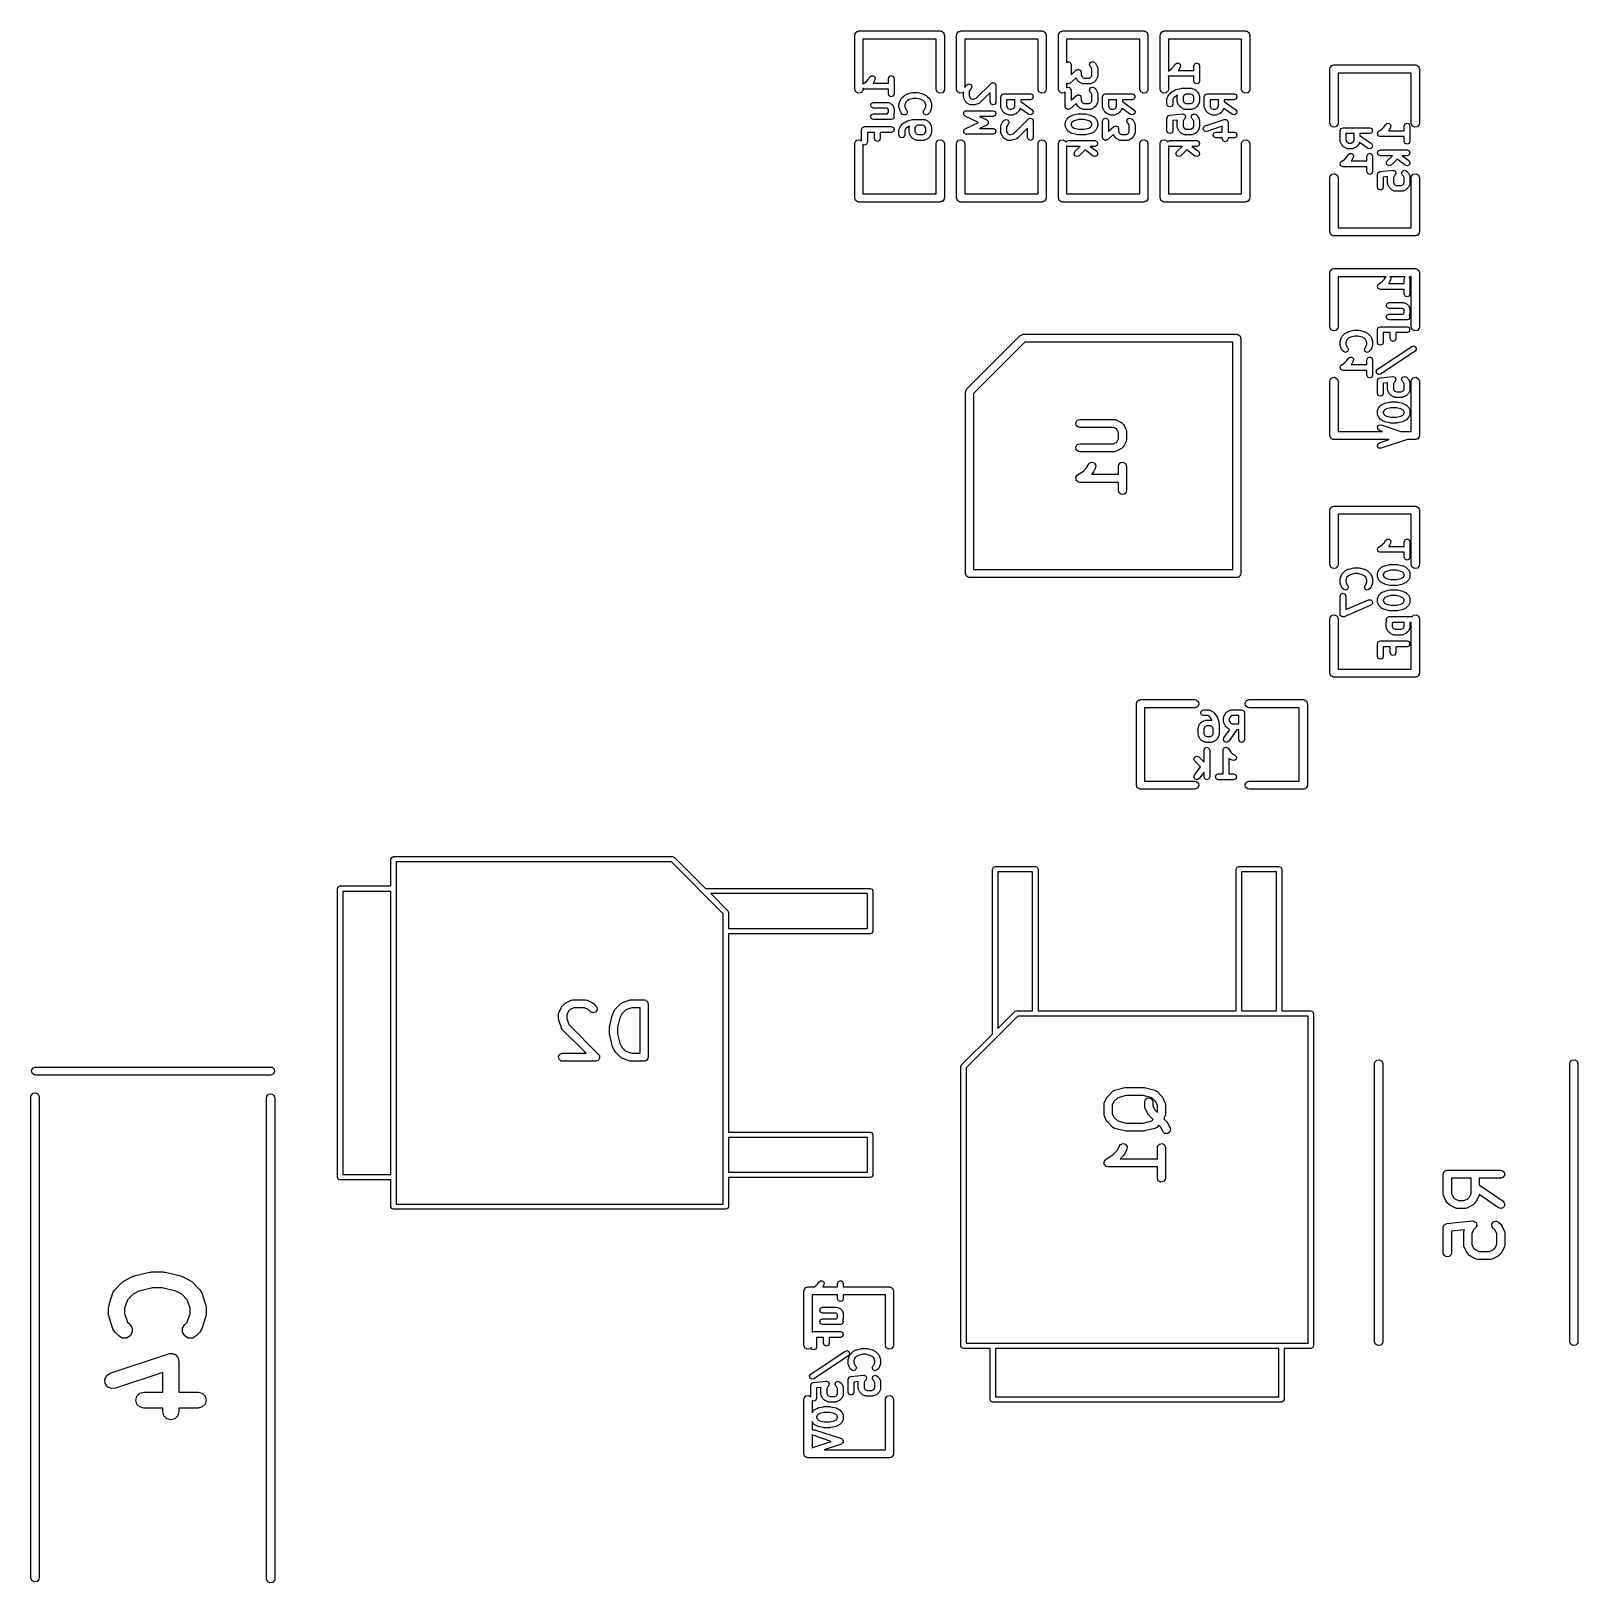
# Model space of a CAD drawing. Extents: x 0.09 to 1.22, y 0.42 to 1.56.
import ezdxf

# ---------------------------------------------------------------- set-up
doc = ezdxf.new("R2010")
doc.units = 0
doc.header["$MEASUREMENT"] = 0
doc.layers.add('BLACK', color=7, linetype='CONTINUOUS')

msp = doc.modelspace()

# ---------------------------------------------------------------- linework, layer by layer
at = {"layer": 'BLACK', "linetype": 'CONTINUOUS'}
for p, q in [((0.692, 1.56), (0.6921, 1.5604)), ((0.692, 1.52), (0.692, 1.56)), ((0.6921, 1.5605), (0.6922, 1.5606)), ((0.6921, 1.5604), (0.6921, 1.5605)), ((0.6922, 1.561), (0.6927, 1.5616)), ((0.6922, 1.5606), (0.6922, 1.561)), ((0.6927, 1.5616), (0.6931, 1.5623)), ((0.6931, 1.5623), (0.6934, 1.5624)), ((0.6934, 1.5624), (0.6935, 1.5626)), ((0.6935, 1.5626), (0.6943, 1.5627)), ((0.6943, 1.5627), (0.695, 1.563)), ((0.695, 1.563), (0.755, 1.563)), ((0.752, 1.557), (0.698, 1.557)), ((0.698, 1.557), (0.698, 1.5241)), ((0.752, 1.52), (0.752, 1.557)), ((0.755, 1.563), (0.7554, 1.5629)), ((0.7554, 1.5629), (0.7555, 1.5629)), ((0.7555, 1.5629), (0.7556, 1.5628)), ((0.7556, 1.5628), (0.756, 1.5628)), ((0.756, 1.5628), (0.7566, 1.5623)), ((0.7566, 1.5623), (0.7573, 1.5619)), ((0.7573, 1.5619), (0.7574, 1.5616)), ((0.7574, 1.5616), (0.7576, 1.5615)), ((0.7576, 1.5615), (0.7577, 1.5607)), ((0.7577, 1.5607), (0.758, 1.56)), ((0.758, 1.56), (0.758, 1.52)), ((0.767, 1.56), (0.7671, 1.5604)), ((0.767, 1.52), (0.767, 1.56)), ((0.7671, 1.5605), (0.7672, 1.5606)), ((0.7671, 1.5604), (0.7671, 1.5605)), ((0.7672, 1.561), (0.7677, 1.5616)), ((0.7672, 1.5606), (0.7672, 1.561)), ((0.7677, 1.5616), (0.7681, 1.5623)), ((0.7681, 1.5623), (0.7684, 1.5624)), ((0.7684, 1.5624), (0.7685, 1.5626)), ((0.7685, 1.5626), (0.7693, 1.5627)), ((0.7693, 1.5627), (0.77, 1.563)), ((0.77, 1.563), (0.83, 1.563)), ((0.827, 1.557), (0.773, 1.557)), ((0.773, 1.557), (0.773, 1.5214)), ((0.827, 1.52), (0.827, 1.557)), ((0.83, 1.563), (0.8304, 1.5629)), ((0.8304, 1.5629), (0.8305, 1.5629)), ((0.8305, 1.5629), (0.8306, 1.5628)), ((0.8306, 1.5628), (0.831, 1.5628)), ((0.831, 1.5628), (0.8316, 1.5623)), ((0.8316, 1.5623), (0.8323, 1.5619)), ((0.8323, 1.5619), (0.8324, 1.5616)), ((0.8324, 1.5616), (0.8326, 1.5615)), ((0.8326, 1.5615), (0.8327, 1.5607)), ((0.8327, 1.5607), (0.833, 1.56)), ((0.833, 1.56), (0.833, 1.52)), ((0.842, 1.56), (0.8421, 1.5604)), ((0.842, 1.52), (0.842, 1.56)), ((0.8421, 1.5605), (0.8422, 1.5606)), ((0.8421, 1.5604), (0.8421, 1.5605)), ((0.8422, 1.561), (0.8427, 1.5616)), ((0.8422, 1.5606), (0.8422, 1.561)), ((0.8427, 1.5616), (0.8431, 1.5623)), ((0.8431, 1.5623), (0.8434, 1.5624)), ((0.8434, 1.5624), (0.8435, 1.5626)), ((0.8435, 1.5626), (0.8443, 1.5627)), ((0.8443, 1.5627), (0.845, 1.563)), ((0.845, 1.563), (0.905, 1.563)), ((0.902, 1.557), (0.848, 1.557)), ((0.848, 1.557), (0.848, 1.5399)), ((0.902, 1.52), (0.902, 1.557)), ((0.905, 1.563), (0.9054, 1.5629)), ((0.9054, 1.5629), (0.9055, 1.5629)), ((0.9055, 1.5629), (0.9056, 1.5628)), ((0.9056, 1.5628), (0.906, 1.5628)), ((0.906, 1.5628), (0.9066, 1.5623)), ((0.9066, 1.5623), (0.9073, 1.5619)), ((0.9073, 1.5619), (0.9074, 1.5616)), ((0.9074, 1.5616), (0.9076, 1.5615)), ((0.9076, 1.5615), (0.9077, 1.5607)), ((0.9077, 1.5607), (0.908, 1.56)), ((0.908, 1.56), (0.908, 1.52)), ((0.917, 1.56), (0.9171, 1.5604)), ((0.917, 1.52), (0.917, 1.56)), ((0.9171, 1.5605), (0.9172, 1.5606)), ((0.9171, 1.5604), (0.9171, 1.5605)), ((0.9172, 1.561), (0.9177, 1.5616)), ((0.9172, 1.5606), (0.9172, 1.561)), ((0.9177, 1.5616), (0.9181, 1.5623)), ((0.9181, 1.5623), (0.9184, 1.5624)), ((0.9184, 1.5624), (0.9185, 1.5626)), ((0.9185, 1.5626), (0.9193, 1.5627)), ((0.9193, 1.5627), (0.92, 1.563)), ((0.92, 1.563), (0.98, 1.563)), ((0.977, 1.557), (0.923, 1.557)), ((0.923, 1.557), (0.923, 1.5335)), ((0.977, 1.52), (0.977, 1.557)), ((0.98, 1.563), (0.9804, 1.5629)), ((0.9804, 1.5629), (0.9805, 1.5629)), ((0.9805, 1.5629), (0.9806, 1.5628)), ((0.9806, 1.5628), (0.981, 1.5628)), ((0.981, 1.5628), (0.9816, 1.5623)), ((0.9816, 1.5623), (0.9823, 1.5619)), ((0.9823, 1.5619), (0.9824, 1.5616)), ((0.9824, 1.5616), (0.9826, 1.5615)), ((0.9826, 1.5615), (0.9827, 1.5607)), ((0.9827, 1.5607), (0.983, 1.56)), ((0.983, 1.56), (0.983, 1.52)), ((0.848, 1.5399), (0.8492, 1.5405)), ((0.8492, 1.5405), (0.8507, 1.5398)), ((0.8507, 1.5398), (0.8513, 1.5383)), ((0.8513, 1.5383), (0.8513, 1.5308)), ((0.8513, 1.5308), (0.8553, 1.5343)), ((0.8553, 1.5343), (0.856, 1.5345)), ((0.856, 1.5345), (0.8567, 1.5348)), ((0.8567, 1.5348), (0.8568, 1.5348)), ((0.8568, 1.5348), (0.8568, 1.5348)), ((0.8568, 1.5348), (0.8575, 1.5345)), ((0.8575, 1.5345), (0.8582, 1.5342)), ((0.8582, 1.5342), (0.8582, 1.5341)), ((0.8582, 1.5341), (0.8583, 1.5341)), ((0.8583, 1.5341), (0.8586, 1.5334)), ((0.8586, 1.5334), (0.8588, 1.5327)), ((0.8588, 1.5327), (0.8588, 1.5304)), ((0.8649, 1.5383), (0.8655, 1.5398)), ((0.8655, 1.5368), (0.8649, 1.5383)), ((0.8655, 1.5398), (0.867, 1.5405)), ((0.8662, 1.5361), (0.8655, 1.5368)), ((0.8667, 1.535), (0.8662, 1.5361)), ((0.8667, 1.5304), (0.8667, 1.535)), ((0.867, 1.5405), (0.8685, 1.5398)), ((0.8685, 1.5398), (0.8695, 1.5389)), ((0.8695, 1.5389), (0.8696, 1.5386)), ((0.8696, 1.5386), (0.8699, 1.5383)), ((0.8699, 1.5383), (0.8708, 1.5364)), ((0.8708, 1.5364), (0.8708, 1.536)), ((0.8708, 1.536), (0.871, 1.5355)), ((0.871, 1.5355), (0.871, 1.5299)), ((0.923, 1.5335), (0.9256, 1.5353)), ((0.923, 1.5335), (0.923, 1.5335)), ((0.9256, 1.5353), (0.9271, 1.5368)), ((0.9271, 1.5368), (0.9279, 1.5383)), ((0.9279, 1.5383), (0.9291, 1.5394)), ((0.9291, 1.5394), (0.9308, 1.5393)), ((0.9304, 1.534), (0.9303, 1.5339)), ((0.9303, 1.5339), (0.9417, 1.5339)), ((0.9305, 1.5343), (0.9304, 1.534)), ((0.9308, 1.5345), (0.9305, 1.5343)), ((0.9308, 1.5393), (0.9319, 1.538)), ((0.9317, 1.5364), (0.9308, 1.5345)), ((0.9319, 1.538), (0.9317, 1.5364)), ((0.9417, 1.5374), (0.9424, 1.5389)), ((0.9417, 1.5339), (0.9417, 1.5374)), ((0.9424, 1.5389), (0.9439, 1.5395)), ((0.9439, 1.5395), (0.9454, 1.5389)), ((0.9454, 1.5389), (0.946, 1.5374)), ((0.946, 1.5374), (0.946, 1.5261)), ((1.042, 1.535), (1.0421, 1.5354)), ((1.042, 1.495), (1.042, 1.535)), ((1.0421, 1.5355), (1.0422, 1.5356)), ((1.0421, 1.5354), (1.0421, 1.5355)), ((1.0422, 1.536), (1.0427, 1.5366)), ((1.0422, 1.5356), (1.0422, 1.536)), ((1.0427, 1.5366), (1.0431, 1.5373)), ((1.0431, 1.5373), (1.0434, 1.5374)), ((1.0434, 1.5374), (1.0435, 1.5376)), ((1.0435, 1.5376), (1.0443, 1.5377)), ((1.0443, 1.5377), (1.045, 1.538)), ((1.045, 1.538), (1.105, 1.538)), ((1.102, 1.532), (1.048, 1.532)), ((1.048, 1.532), (1.048, 1.495)), ((1.102, 1.495), (1.102, 1.532)), ((1.105, 1.538), (1.1054, 1.5379)), ((1.1054, 1.5379), (1.1055, 1.5379)), ((1.1055, 1.5379), (1.1056, 1.5378)), ((1.1056, 1.5378), (1.106, 1.5378)), ((1.106, 1.5378), (1.1066, 1.5373)), ((1.1066, 1.5373), (1.1073, 1.5369)), ((1.1073, 1.5369), (1.1074, 1.5366)), ((1.1074, 1.5366), (1.1076, 1.5365)), ((1.1076, 1.5365), (1.1077, 1.5357)), ((1.1077, 1.5357), (1.108, 1.535)), ((1.108, 1.535), (1.108, 1.495)), ((0.698, 1.5241), (0.7006, 1.5259)), ((0.698, 1.5241), (0.698, 1.5241)), ((0.6982, 1.5206), (0.698, 1.5207)), ((0.698, 1.5207), (0.698, 1.52)), ((0.6988, 1.5202), (0.6982, 1.5206)), ((0.699, 1.5203), (0.6988, 1.5202)), ((0.6992, 1.5202), (0.699, 1.5203)), ((0.7006, 1.5259), (0.7021, 1.5274)), ((0.7021, 1.5274), (0.7029, 1.5289)), ((0.7029, 1.5289), (0.7041, 1.53)), ((0.7041, 1.53), (0.7058, 1.5299)), ((0.7054, 1.5246), (0.7053, 1.5245)), ((0.7053, 1.5245), (0.7167, 1.5245)), ((0.7055, 1.5249), (0.7054, 1.5246)), ((0.7058, 1.5251), (0.7055, 1.5249)), ((0.7058, 1.5299), (0.7069, 1.5287)), ((0.7067, 1.527), (0.7058, 1.5251)), ((0.7069, 1.5287), (0.7067, 1.527)), ((0.7167, 1.528), (0.7174, 1.5295)), ((0.7167, 1.5245), (0.7167, 1.528)), ((0.7174, 1.5295), (0.7189, 1.5301)), ((0.7189, 1.5301), (0.7204, 1.5295)), ((0.7204, 1.5295), (0.721, 1.528)), ((0.721, 1.528), (0.721, 1.5167)), ((0.773, 1.5214), (0.7732, 1.5219)), ((0.7732, 1.5219), (0.7735, 1.5221)), ((0.7735, 1.5221), (0.7736, 1.5225)), ((0.7736, 1.5225), (0.7745, 1.5234)), ((0.7745, 1.5234), (0.7761, 1.524)), ((0.7761, 1.524), (0.7776, 1.5234)), ((0.7776, 1.5204), (0.7769, 1.5197)), ((0.7776, 1.5234), (0.7782, 1.5219)), ((0.7782, 1.5219), (0.7776, 1.5204)), ((0.7815, 1.5134), (0.7924, 1.5243)), ((0.7924, 1.5243), (0.7939, 1.525)), ((0.7939, 1.525), (0.7954, 1.5243)), ((0.7954, 1.5243), (0.796, 1.5228)), ((0.796, 1.5228), (0.796, 1.5106)), ((0.8484, 1.5243), (0.848, 1.5245)), ((0.848, 1.5245), (0.848, 1.5212)), ((0.848, 1.5212), (0.8492, 1.5217)), ((0.849, 1.524), (0.8484, 1.5243)), ((0.8491, 1.524), (0.849, 1.524)), ((0.8492, 1.524), (0.8491, 1.524)), ((0.8499, 1.5242), (0.8492, 1.524)), ((0.8492, 1.5217), (0.8507, 1.5211)), ((0.8506, 1.5245), (0.8499, 1.5242)), ((0.855, 1.5284), (0.8506, 1.5245)), ((0.8507, 1.5211), (0.8513, 1.5195)), ((0.8557, 1.527), (0.855, 1.5284)), ((0.856, 1.5268), (0.8557, 1.527)), ((0.8561, 1.5265), (0.856, 1.5268)), ((0.8571, 1.5255), (0.8561, 1.5265)), ((0.8574, 1.5254), (0.8571, 1.5255)), ((0.8576, 1.5251), (0.8574, 1.5254)), ((0.8595, 1.5242), (0.8576, 1.5251)), ((0.8588, 1.5304), (0.8594, 1.5293)), ((0.8594, 1.5293), (0.8598, 1.5288)), ((0.86, 1.5241), (0.8595, 1.5242)), ((0.8598, 1.5288), (0.861, 1.5283)), ((0.8604, 1.524), (0.86, 1.5241)), ((0.8651, 1.524), (0.8604, 1.524)), ((0.861, 1.5283), (0.8646, 1.5283)), ((0.8646, 1.5283), (0.8657, 1.5288)), ((0.8649, 1.5195), (0.8655, 1.5211)), ((0.8656, 1.5241), (0.8651, 1.524)), ((0.8655, 1.5211), (0.867, 1.5217)), ((0.8661, 1.5242), (0.8656, 1.5241)), ((0.8657, 1.5288), (0.8662, 1.5293)), ((0.868, 1.5251), (0.8661, 1.5242)), ((0.8662, 1.5293), (0.8667, 1.5304)), ((0.867, 1.5217), (0.8685, 1.5211)), ((0.8682, 1.5254), (0.868, 1.5251)), ((0.8685, 1.5255), (0.8682, 1.5254)), ((0.8695, 1.5265), (0.8685, 1.5255)), ((0.8685, 1.5211), (0.8695, 1.5201)), ((0.8696, 1.5268), (0.8695, 1.5265)), ((0.8699, 1.527), (0.8696, 1.5268)), ((0.8708, 1.5289), (0.8699, 1.527)), ((0.871, 1.5299), (0.8708, 1.5294)), ((0.8708, 1.5294), (0.8708, 1.5289)), ((0.9232, 1.53), (0.923, 1.5301)), ((0.923, 1.5301), (0.923, 1.52)), ((0.9238, 1.5296), (0.9232, 1.53)), ((0.924, 1.5297), (0.9238, 1.5296)), ((0.9242, 1.5296), (0.924, 1.5297)), ((0.9417, 1.5296), (0.9242, 1.5296)), ((0.9284, 1.5198), (0.9321, 1.5207)), ((0.9321, 1.5207), (0.9324, 1.5206)), ((0.9324, 1.5206), (0.9326, 1.5208)), ((0.9326, 1.5208), (0.9401, 1.5208)), ((0.9401, 1.5208), (0.9406, 1.5206)), ((0.9406, 1.5206), (0.9411, 1.5205)), ((0.9411, 1.5205), (0.943, 1.5196)), ((0.9417, 1.5261), (0.9417, 1.5296)), ((0.9424, 1.5246), (0.9417, 1.5261)), ((0.9439, 1.524), (0.9424, 1.5246)), ((0.9454, 1.5246), (0.9439, 1.524)), ((0.946, 1.5261), (0.9454, 1.5246)), ((0.6927, 1.5181), (0.692, 1.52)), ((0.6945, 1.5171), (0.6927, 1.5181)), ((0.6965, 1.5174), (0.6945, 1.5171)), ((0.6978, 1.519), (0.6965, 1.5174)), ((0.698, 1.52), (0.6978, 1.519)), ((0.7167, 1.5202), (0.6992, 1.5202)), ((0.7036, 1.5083), (0.7042, 1.5098)), ((0.7042, 1.5098), (0.7058, 1.5104)), ((0.7058, 1.5104), (0.7161, 1.5104)), ((0.7161, 1.5104), (0.7165, 1.5102)), ((0.7165, 1.5102), (0.717, 1.5102)), ((0.7167, 1.5167), (0.7167, 1.5202)), ((0.7174, 1.5152), (0.7167, 1.5167)), ((0.717, 1.5102), (0.7189, 1.5093)), ((0.7189, 1.5146), (0.7174, 1.5152)), ((0.7204, 1.5152), (0.7189, 1.5146)), ((0.7189, 1.5093), (0.7194, 1.5088)), ((0.721, 1.5167), (0.7204, 1.5152)), ((0.7245, 1.5089), (0.7247, 1.5092)), ((0.7245, 1.507), (0.7245, 1.5089)), ((0.7247, 1.5096), (0.7256, 1.5124)), ((0.7247, 1.5092), (0.7247, 1.5096)), ((0.7256, 1.5124), (0.7259, 1.5128)), ((0.7259, 1.5128), (0.7261, 1.5132)), ((0.7261, 1.5132), (0.728, 1.5151)), ((0.728, 1.5151), (0.7283, 1.5153)), ((0.7283, 1.5153), (0.7285, 1.5155)), ((0.7285, 1.5155), (0.7304, 1.5165)), ((0.7295, 1.5106), (0.7288, 1.5086)), ((0.7308, 1.5118), (0.7295, 1.5106)), ((0.7304, 1.5165), (0.7307, 1.5165)), ((0.7307, 1.5165), (0.7309, 1.5166)), ((0.7321, 1.5125), (0.7308, 1.5118)), ((0.7309, 1.5166), (0.7346, 1.5176)), ((0.7354, 1.5133), (0.7321, 1.5125)), ((0.7346, 1.5176), (0.7349, 1.5175)), ((0.7349, 1.5175), (0.7351, 1.5176)), ((0.7351, 1.5176), (0.7379, 1.5176)), ((0.7377, 1.5133), (0.7354, 1.5133)), ((0.7409, 1.5125), (0.7377, 1.5133)), ((0.7379, 1.5176), (0.7382, 1.5175)), ((0.7382, 1.5175), (0.7385, 1.5176)), ((0.7385, 1.5176), (0.7422, 1.5166)), ((0.7423, 1.5118), (0.7409, 1.5125)), ((0.7422, 1.5166), (0.7424, 1.5165)), ((0.7436, 1.5106), (0.7423, 1.5118)), ((0.7424, 1.5165), (0.7427, 1.5165)), ((0.7427, 1.5165), (0.7445, 1.5155)), ((0.7442, 1.5086), (0.7436, 1.5106)), ((0.7445, 1.5155), (0.7448, 1.5153)), ((0.7448, 1.5153), (0.7451, 1.5151)), ((0.7451, 1.5151), (0.747, 1.5132)), ((0.747, 1.5132), (0.7472, 1.5128)), ((0.7472, 1.5128), (0.7475, 1.5124)), ((0.7475, 1.5124), (0.7484, 1.5096)), ((0.7484, 1.5096), (0.7484, 1.5092)), ((0.7484, 1.5092), (0.7485, 1.5089)), ((0.7485, 1.5089), (0.7485, 1.507)), ((0.7527, 1.5181), (0.752, 1.52)), ((0.7545, 1.5171), (0.7527, 1.5181)), ((0.7565, 1.5174), (0.7545, 1.5171)), ((0.7578, 1.519), (0.7565, 1.5174)), ((0.758, 1.52), (0.7578, 1.519)), ((0.7677, 1.5181), (0.767, 1.52)), ((0.7695, 1.5171), (0.7677, 1.5181)), ((0.7715, 1.5174), (0.7695, 1.5171)), ((0.772, 1.5181), (0.7715, 1.5174)), ((0.772, 1.5144), (0.772, 1.5181)), ((0.7722, 1.5139), (0.772, 1.5144)), ((0.7723, 1.5134), (0.7722, 1.5139)), ((0.7732, 1.5115), (0.7723, 1.5134)), ((0.7735, 1.5113), (0.7732, 1.5115)), ((0.7736, 1.511), (0.7735, 1.5113)), ((0.7745, 1.51), (0.7736, 1.511)), ((0.7749, 1.5099), (0.7745, 1.51)), ((0.7751, 1.5096), (0.7749, 1.5099)), ((0.777, 1.5087), (0.7751, 1.5096)), ((0.7769, 1.5197), (0.7763, 1.5186)), ((0.7763, 1.5186), (0.7763, 1.5149)), ((0.7763, 1.5149), (0.7769, 1.5138)), ((0.7769, 1.5138), (0.7773, 1.5133)), ((0.7773, 1.5133), (0.7784, 1.5128)), ((0.7784, 1.5128), (0.7795, 1.5128)), ((0.7795, 1.5128), (0.7815, 1.5134)), ((0.7833, 1.5095), (0.7805, 1.5086)), ((0.7837, 1.5099), (0.7833, 1.5095)), ((0.7842, 1.51), (0.7837, 1.5099)), ((0.7917, 1.5176), (0.7842, 1.51)), ((0.7917, 1.5106), (0.7917, 1.5176)), ((0.7924, 1.5091), (0.7917, 1.5106)), ((0.7939, 1.5085), (0.7924, 1.5091)), ((0.7954, 1.5091), (0.7939, 1.5085)), ((0.796, 1.5106), (0.7954, 1.5091)), ((0.7995, 1.5145), (0.8002, 1.5161)), ((0.7995, 1.507), (0.7995, 1.5145)), ((0.8002, 1.5161), (0.8017, 1.5167)), ((0.8017, 1.5167), (0.8214, 1.5167)), ((0.8099, 1.5124), (0.8038, 1.5124)), ((0.8038, 1.5124), (0.8038, 1.5075)), ((0.8099, 1.5075), (0.8099, 1.5124)), ((0.8214, 1.5124), (0.8142, 1.5124)), ((0.8142, 1.5124), (0.8142, 1.511)), ((0.8142, 1.511), (0.8226, 1.505)), ((0.8214, 1.5167), (0.8229, 1.5161)), ((0.8229, 1.513), (0.8214, 1.5124)), ((0.8229, 1.5161), (0.8235, 1.5145)), ((0.8235, 1.5145), (0.8229, 1.513)), ((0.8277, 1.5181), (0.827, 1.52)), ((0.8295, 1.5171), (0.8277, 1.5181)), ((0.8315, 1.5174), (0.8295, 1.5171)), ((0.8328, 1.519), (0.8315, 1.5174)), ((0.833, 1.52), (0.8328, 1.519)), ((0.8427, 1.5181), (0.842, 1.52)), ((0.8445, 1.5171), (0.8427, 1.5181)), ((0.8465, 1.5174), (0.8445, 1.5171)), ((0.847, 1.5181), (0.8465, 1.5174)), ((0.847, 1.5073), (0.847, 1.5181)), ((0.855, 1.5096), (0.8506, 1.5057)), ((0.8513, 1.5195), (0.8513, 1.5121)), ((0.8513, 1.5121), (0.8553, 1.5155)), ((0.8557, 1.5083), (0.855, 1.5096)), ((0.8553, 1.5155), (0.856, 1.5158)), ((0.856, 1.5158), (0.8567, 1.5161)), ((0.8567, 1.5161), (0.8568, 1.516)), ((0.8568, 1.516), (0.8568, 1.5161)), ((0.8568, 1.5161), (0.8575, 1.5157)), ((0.8575, 1.5157), (0.8582, 1.5154)), ((0.8582, 1.5154), (0.8582, 1.5154)), ((0.8582, 1.5154), (0.8583, 1.5153)), ((0.8583, 1.5153), (0.8586, 1.5146)), ((0.8586, 1.5146), (0.8588, 1.5139)), ((0.8588, 1.5139), (0.8588, 1.5116)), ((0.8588, 1.5116), (0.8594, 1.5105)), ((0.8594, 1.5105), (0.8598, 1.5101)), ((0.8598, 1.5101), (0.861, 1.5095)), ((0.861, 1.5095), (0.8646, 1.5095)), ((0.8646, 1.5095), (0.8657, 1.5101)), ((0.8655, 1.518), (0.8649, 1.5195)), ((0.8662, 1.5173), (0.8655, 1.518)), ((0.8657, 1.5101), (0.8662, 1.5105)), ((0.8667, 1.5162), (0.8662, 1.5173)), ((0.8662, 1.5105), (0.8667, 1.5116)), ((0.8667, 1.5116), (0.8667, 1.5162)), ((0.8695, 1.5201), (0.8696, 1.5198)), ((0.8696, 1.5198), (0.8699, 1.5196)), ((0.8699, 1.5196), (0.8708, 1.5177)), ((0.8708, 1.5101), (0.8699, 1.5083)), ((0.8708, 1.5177), (0.8708, 1.5172)), ((0.8708, 1.5172), (0.871, 1.5167)), ((0.871, 1.5111), (0.8708, 1.5106)), ((0.8708, 1.5106), (0.8708, 1.5101)), ((0.871, 1.5167), (0.871, 1.5111)), ((0.8745, 1.5145), (0.8752, 1.5161)), ((0.8745, 1.507), (0.8745, 1.5145)), ((0.8752, 1.5161), (0.8767, 1.5167)), ((0.8767, 1.5167), (0.8964, 1.5167)), ((0.8849, 1.5124), (0.8788, 1.5124)), ((0.8788, 1.5124), (0.8788, 1.5075)), ((0.8849, 1.5075), (0.8849, 1.5124)), ((0.8964, 1.5124), (0.8892, 1.5124)), ((0.8892, 1.5124), (0.8892, 1.511)), ((0.8892, 1.511), (0.8976, 1.505)), ((0.8964, 1.5167), (0.8979, 1.5161)), ((0.8979, 1.513), (0.8964, 1.5124)), ((0.8979, 1.5161), (0.8985, 1.5145)), ((0.8985, 1.5145), (0.8979, 1.513)), ((0.9027, 1.5181), (0.902, 1.52)), ((0.9045, 1.5171), (0.9027, 1.5181)), ((0.9065, 1.5174), (0.9045, 1.5171)), ((0.9078, 1.519), (0.9065, 1.5174)), ((0.908, 1.52), (0.9078, 1.519)), ((0.9177, 1.5181), (0.917, 1.52)), ((0.9195, 1.5171), (0.9177, 1.5181)), ((0.9215, 1.5174), (0.9195, 1.5171)), ((0.9228, 1.519), (0.9215, 1.5174)), ((0.922, 1.513), (0.9222, 1.5134)), ((0.922, 1.5092), (0.922, 1.513)), ((0.9227, 1.5077), (0.922, 1.5092)), ((0.9222, 1.5134), (0.9223, 1.5139)), ((0.9223, 1.5139), (0.9232, 1.5158)), ((0.923, 1.52), (0.9228, 1.519)), ((0.9232, 1.5158), (0.9235, 1.516)), ((0.9235, 1.516), (0.9236, 1.5164)), ((0.9236, 1.5164), (0.9245, 1.5173)), ((0.9245, 1.5173), (0.9248, 1.5174)), ((0.9248, 1.5174), (0.9249, 1.5176)), ((0.9249, 1.5176), (0.9277, 1.5195)), ((0.9263, 1.5092), (0.9257, 1.5077)), ((0.9269, 1.5136), (0.9263, 1.5125)), ((0.9263, 1.5125), (0.9263, 1.5092)), ((0.9274, 1.5141), (0.9269, 1.5136)), ((0.9298, 1.5157), (0.9274, 1.5141)), ((0.9277, 1.5195), (0.9281, 1.5195)), ((0.9281, 1.5195), (0.9284, 1.5198)), ((0.9295, 1.5149), (0.9297, 1.5153)), ((0.9295, 1.5111), (0.9295, 1.5149)), ((0.9297, 1.5106), (0.9295, 1.5111)), ((0.9297, 1.5153), (0.9298, 1.5157)), ((0.9298, 1.5101), (0.9297, 1.5106)), ((0.9307, 1.5083), (0.9298, 1.5101)), ((0.9344, 1.5155), (0.9338, 1.5143)), ((0.9338, 1.5143), (0.9338, 1.5116)), ((0.9338, 1.5116), (0.9344, 1.5105)), ((0.9348, 1.5159), (0.9344, 1.5155)), ((0.9344, 1.5105), (0.9348, 1.5101)), ((0.936, 1.5165), (0.9348, 1.5159)), ((0.9348, 1.5101), (0.936, 1.5095)), ((0.9396, 1.5165), (0.936, 1.5165)), ((0.936, 1.5095), (0.9396, 1.5095)), ((0.9407, 1.5159), (0.9396, 1.5165)), ((0.9396, 1.5095), (0.9407, 1.5101)), ((0.9412, 1.5155), (0.9407, 1.5159)), ((0.9407, 1.5101), (0.9412, 1.5105)), ((0.9417, 1.5143), (0.9412, 1.5155)), ((0.9412, 1.5105), (0.9417, 1.5116)), ((0.9417, 1.5116), (0.9417, 1.5143)), ((0.943, 1.5196), (0.9432, 1.5193)), ((0.9432, 1.5193), (0.9435, 1.5192)), ((0.9435, 1.5192), (0.9445, 1.5182)), ((0.9445, 1.5182), (0.9446, 1.5179)), ((0.9446, 1.5179), (0.9449, 1.5177)), ((0.9449, 1.5177), (0.9458, 1.5158)), ((0.9458, 1.5101), (0.9449, 1.5083)), ((0.9458, 1.5158), (0.9458, 1.5153)), ((0.9458, 1.5153), (0.946, 1.5149)), ((0.946, 1.5111), (0.9458, 1.5106)), ((0.9458, 1.5106), (0.9458, 1.5101)), ((0.946, 1.5149), (0.946, 1.5111)), ((0.9495, 1.5145), (0.9502, 1.5161)), ((0.9495, 1.507), (0.9495, 1.5145)), ((0.9502, 1.5161), (0.9517, 1.5167)), ((0.9517, 1.5167), (0.9714, 1.5167)), ((0.9599, 1.5124), (0.9538, 1.5124)), ((0.9538, 1.5124), (0.9538, 1.5075)), ((0.9599, 1.5075), (0.9599, 1.5124)), ((0.9714, 1.5124), (0.9642, 1.5124)), ((0.9642, 1.5124), (0.9642, 1.511)), ((0.9642, 1.511), (0.9726, 1.505)), ((0.9714, 1.5167), (0.9729, 1.5161)), ((0.9729, 1.513), (0.9714, 1.5124)), ((0.9729, 1.5161), (0.9735, 1.5145)), ((0.9735, 1.5145), (0.9729, 1.513)), ((0.9777, 1.5181), (0.977, 1.52)), ((0.9795, 1.5171), (0.9777, 1.5181)), ((0.9815, 1.5174), (0.9795, 1.5171)), ((0.9828, 1.519), (0.9815, 1.5174)), ((0.983, 1.52), (0.9828, 1.519)), ((0.7042, 1.5068), (0.7036, 1.5083)), ((0.7036, 1.4998), (0.7042, 1.5014)), ((0.7042, 1.4983), (0.7036, 1.4998)), ((0.7058, 1.5061), (0.7042, 1.5068)), ((0.7042, 1.5014), (0.7058, 1.502)), ((0.7058, 1.4977), (0.7042, 1.4983)), ((0.7156, 1.5061), (0.7058, 1.5061)), ((0.7058, 1.502), (0.7161, 1.502)), ((0.717, 1.4977), (0.7058, 1.4977)), ((0.7163, 1.5057), (0.7156, 1.5061)), ((0.7161, 1.502), (0.7162, 1.5021)), ((0.7162, 1.5021), (0.7167, 1.5032)), ((0.7167, 1.505), (0.7163, 1.5057)), ((0.7167, 1.5032), (0.7167, 1.505)), ((0.7189, 1.4977), (0.717, 1.4977)), ((0.7204, 1.4983), (0.7189, 1.4977)), ((0.7194, 1.5088), (0.7199, 1.5083)), ((0.7199, 1.5083), (0.7208, 1.5064)), ((0.721, 1.4998), (0.7204, 1.4983)), ((0.7208, 1.5017), (0.7205, 1.5011)), ((0.7205, 1.5011), (0.721, 1.4998)), ((0.7208, 1.5064), (0.7208, 1.5059)), ((0.7208, 1.5059), (0.721, 1.5055)), ((0.721, 1.5027), (0.7208, 1.5022)), ((0.7208, 1.5022), (0.7208, 1.5017)), ((0.721, 1.5055), (0.721, 1.5027)), ((0.7247, 1.5067), (0.7245, 1.507)), ((0.7247, 1.5064), (0.7247, 1.5067)), ((0.7256, 1.5035), (0.7247, 1.5064)), ((0.7259, 1.5032), (0.7256, 1.5035)), ((0.7261, 1.5027), (0.7259, 1.5032)), ((0.727, 1.5018), (0.7261, 1.5027)), ((0.7286, 1.5011), (0.727, 1.5018)), ((0.7301, 1.5018), (0.7286, 1.5011)), ((0.7288, 1.5086), (0.7288, 1.5074)), ((0.7288, 1.5074), (0.7295, 1.5054)), ((0.7295, 1.5054), (0.7301, 1.5048)), ((0.7301, 1.5048), (0.7307, 1.5033)), ((0.7307, 1.5033), (0.7301, 1.5018)), ((0.7309, 1.4969), (0.7346, 1.4979)), ((0.7346, 1.4979), (0.7349, 1.4978)), ((0.7349, 1.4978), (0.7351, 1.4979)), ((0.7351, 1.4979), (0.7426, 1.4979)), ((0.7424, 1.5033), (0.743, 1.5048)), ((0.743, 1.5018), (0.7424, 1.5033)), ((0.7426, 1.4979), (0.7431, 1.4977)), ((0.743, 1.5048), (0.7436, 1.5054)), ((0.7445, 1.5011), (0.743, 1.5018)), ((0.7431, 1.4977), (0.7436, 1.4977)), ((0.7436, 1.5054), (0.7442, 1.5074)), ((0.7436, 1.4977), (0.7455, 1.4968)), ((0.7442, 1.5074), (0.7442, 1.5086)), ((0.746, 1.5018), (0.7445, 1.5011)), ((0.747, 1.5027), (0.746, 1.5018)), ((0.7472, 1.5032), (0.747, 1.5027)), ((0.7475, 1.5035), (0.7472, 1.5032)), ((0.7484, 1.5064), (0.7475, 1.5035)), ((0.7485, 1.507), (0.7484, 1.5067)), ((0.7484, 1.5067), (0.7484, 1.5064)), ((0.772, 1.5022), (0.7722, 1.5026)), ((0.7722, 1.5018), (0.772, 1.5022)), ((0.7722, 1.5031), (0.7725, 1.5034)), ((0.7722, 1.5026), (0.7722, 1.5031)), ((0.7722, 1.5015), (0.7722, 1.5018)), ((0.7725, 1.5011), (0.7722, 1.5015)), ((0.7725, 1.5034), (0.7727, 1.5037)), ((0.7727, 1.5007), (0.7725, 1.5011)), ((0.7727, 1.5037), (0.7731, 1.5039)), ((0.773, 1.5005), (0.7727, 1.5007)), ((0.7733, 1.5002), (0.773, 1.5005)), ((0.7731, 1.5039), (0.7735, 1.5042)), ((0.7832, 1.4956), (0.7733, 1.5002)), ((0.7735, 1.5042), (0.7738, 1.5042)), ((0.7738, 1.5042), (0.7742, 1.5043)), ((0.7742, 1.5043), (0.7939, 1.5043)), ((0.7775, 1.5087), (0.777, 1.5087)), ((0.7779, 1.5085), (0.7775, 1.5087)), ((0.7798, 1.5085), (0.7779, 1.5085)), ((0.7801, 1.5086), (0.7798, 1.5085)), ((0.7805, 1.5086), (0.7801, 1.5086)), ((0.7939, 1.5), (0.7839, 1.5)), ((0.7839, 1.5), (0.7892, 1.4976)), ((0.7892, 1.4976), (0.7897, 1.497)), ((0.7939, 1.5043), (0.7954, 1.5037)), ((0.7954, 1.5007), (0.7939, 1.5)), ((0.7954, 1.5037), (0.796, 1.5022)), ((0.796, 1.5022), (0.7954, 1.5007)), ((0.7997, 1.5066), (0.7995, 1.507)), ((0.7998, 1.5061), (0.7997, 1.5066)), ((0.8007, 1.5042), (0.7998, 1.5061)), ((0.801, 1.504), (0.8007, 1.5042)), ((0.8011, 1.5036), (0.801, 1.504)), ((0.802, 1.5027), (0.8011, 1.5036)), ((0.8024, 1.5026), (0.802, 1.5027)), ((0.802, 1.4973), (0.8036, 1.4979)), ((0.8026, 1.5023), (0.8024, 1.5026)), ((0.8045, 1.5014), (0.8026, 1.5023)), ((0.8036, 1.4979), (0.8051, 1.4973)), ((0.8038, 1.5075), (0.8044, 1.5064)), ((0.8044, 1.5064), (0.8048, 1.506)), ((0.805, 1.5013), (0.8045, 1.5014)), ((0.8048, 1.506), (0.8059, 1.5054)), ((0.8054, 1.5011), (0.805, 1.5013)), ((0.8083, 1.5011), (0.8054, 1.5011)), ((0.8059, 1.5054), (0.8077, 1.5054)), ((0.8077, 1.5054), (0.8089, 1.506)), ((0.8087, 1.5013), (0.8083, 1.5011)), ((0.8092, 1.5014), (0.8087, 1.5013)), ((0.8089, 1.506), (0.8093, 1.5064)), ((0.809, 1.4873), (0.8199, 1.4982)), ((0.8111, 1.5023), (0.8092, 1.5014)), ((0.8093, 1.5064), (0.8099, 1.5075)), ((0.8113, 1.5026), (0.8111, 1.5023)), ((0.8117, 1.5027), (0.8113, 1.5026)), ((0.8126, 1.5036), (0.8117, 1.5027)), ((0.8127, 1.504), (0.8126, 1.5036)), ((0.813, 1.5042), (0.8127, 1.504)), ((0.8139, 1.5059), (0.813, 1.5042)), ((0.8202, 1.5015), (0.8139, 1.5059)), ((0.8199, 1.4982), (0.8214, 1.4989)), ((0.8218, 1.5012), (0.8202, 1.5015)), ((0.8214, 1.4989), (0.8229, 1.4982)), ((0.8232, 1.5021), (0.8218, 1.5012)), ((0.8226, 1.505), (0.8235, 1.5037)), ((0.8229, 1.4982), (0.8235, 1.4967)), ((0.8235, 1.5037), (0.8232, 1.5021)), ((0.8473, 1.5066), (0.847, 1.5073)), ((0.8476, 1.5059), (0.8473, 1.5066)), ((0.8473, 1.4961), (0.8482, 1.498)), ((0.8477, 1.5058), (0.8476, 1.5059)), ((0.8476, 1.5059), (0.8476, 1.5059)), ((0.8484, 1.5055), (0.8477, 1.5058)), ((0.8482, 1.498), (0.8485, 1.4982)), ((0.849, 1.5052), (0.8484, 1.5055)), ((0.8485, 1.4982), (0.8486, 1.4985)), ((0.8486, 1.4985), (0.8495, 1.4995)), ((0.8491, 1.5052), (0.849, 1.5052)), ((0.8492, 1.5052), (0.8491, 1.5052)), ((0.8499, 1.5055), (0.8492, 1.5052)), ((0.8495, 1.4995), (0.8499, 1.4996)), ((0.8506, 1.5057), (0.8499, 1.5055)), ((0.8499, 1.4996), (0.8501, 1.4999)), ((0.8501, 1.4999), (0.852, 1.5008)), ((0.852, 1.5008), (0.8522, 1.5008)), ((0.8522, 1.5008), (0.8524, 1.501)), ((0.8524, 1.501), (0.8562, 1.5019)), ((0.857, 1.4977), (0.8537, 1.4969)), ((0.856, 1.508), (0.8557, 1.5083)), ((0.8561, 1.5077), (0.856, 1.508)), ((0.8571, 1.5068), (0.8561, 1.5077)), ((0.8562, 1.5019), (0.8564, 1.5019)), ((0.8564, 1.5019), (0.8567, 1.502)), ((0.8567, 1.502), (0.8614, 1.502)), ((0.8611, 1.4977), (0.857, 1.4977)), ((0.8574, 1.5066), (0.8571, 1.5068)), ((0.8576, 1.5064), (0.8574, 1.5066)), ((0.8595, 1.5054), (0.8576, 1.5064)), ((0.86, 1.5054), (0.8595, 1.5054)), ((0.8604, 1.5052), (0.86, 1.5054)), ((0.8651, 1.5052), (0.8604, 1.5052)), ((0.8644, 1.4969), (0.8611, 1.4977)), ((0.8614, 1.502), (0.8616, 1.5019)), ((0.8616, 1.5019), (0.8619, 1.5019)), ((0.8619, 1.5019), (0.8657, 1.501)), ((0.8656, 1.5054), (0.8651, 1.5052)), ((0.8661, 1.5054), (0.8656, 1.5054)), ((0.8657, 1.501), (0.8659, 1.5008)), ((0.8659, 1.5008), (0.8661, 1.5008)), ((0.868, 1.5064), (0.8661, 1.5054)), ((0.8661, 1.5008), (0.868, 1.4999)), ((0.8682, 1.5066), (0.868, 1.5064)), ((0.868, 1.4999), (0.8682, 1.4996)), ((0.8685, 1.5068), (0.8682, 1.5066)), ((0.8682, 1.4996), (0.8685, 1.4995)), ((0.8695, 1.5077), (0.8685, 1.5068)), ((0.8685, 1.4995), (0.8695, 1.4985)), ((0.8696, 1.508), (0.8695, 1.5077)), ((0.8695, 1.4985), (0.8696, 1.4982)), ((0.8699, 1.5083), (0.8696, 1.508)), ((0.8696, 1.4982), (0.8699, 1.498)), ((0.8699, 1.498), (0.8708, 1.4961)), ((0.8747, 1.5066), (0.8745, 1.507)), ((0.8745, 1.4967), (0.8752, 1.4982)), ((0.8748, 1.5061), (0.8747, 1.5066)), ((0.8757, 1.5042), (0.8748, 1.5061)), ((0.8752, 1.4982), (0.8767, 1.4989)), ((0.876, 1.504), (0.8757, 1.5042)), ((0.8761, 1.5036), (0.876, 1.504)), ((0.877, 1.5027), (0.8761, 1.5036)), ((0.8767, 1.4989), (0.8782, 1.4982)), ((0.8774, 1.5026), (0.877, 1.5027)), ((0.8776, 1.5023), (0.8774, 1.5026)), ((0.8795, 1.5014), (0.8776, 1.5023)), ((0.8782, 1.4982), (0.8788, 1.4967)), ((0.8788, 1.5075), (0.8794, 1.5064)), ((0.8794, 1.5064), (0.8798, 1.506)), ((0.88, 1.5013), (0.8795, 1.5014)), ((0.8798, 1.506), (0.8809, 1.5054)), ((0.8804, 1.5011), (0.88, 1.5013)), ((0.8833, 1.5011), (0.8804, 1.5011)), ((0.8809, 1.5054), (0.8827, 1.5054)), ((0.8827, 1.5054), (0.8839, 1.506)), ((0.8837, 1.5013), (0.8833, 1.5011)), ((0.8842, 1.5014), (0.8837, 1.5013)), ((0.8839, 1.506), (0.8843, 1.5064)), ((0.8861, 1.5023), (0.8842, 1.5014)), ((0.8843, 1.5064), (0.8849, 1.5075)), ((0.8863, 1.5026), (0.8861, 1.5023)), ((0.8867, 1.5027), (0.8863, 1.5026)), ((0.8876, 1.5036), (0.8867, 1.5027)), ((0.8877, 1.504), (0.8876, 1.5036)), ((0.888, 1.5042), (0.8877, 1.504)), ((0.8889, 1.5059), (0.888, 1.5042)), ((0.8952, 1.5015), (0.8889, 1.5059)), ((0.8924, 1.4967), (0.893, 1.4982)), ((0.893, 1.4982), (0.8945, 1.4989)), ((0.8945, 1.4989), (0.896, 1.4982)), ((0.8968, 1.5012), (0.8952, 1.5015)), ((0.896, 1.4982), (0.897, 1.4973)), ((0.8982, 1.5021), (0.8968, 1.5012)), ((0.8976, 1.505), (0.8985, 1.5037)), ((0.8985, 1.5037), (0.8982, 1.5021)), ((0.922, 1.4989), (0.9223, 1.4996)), ((0.922, 1.4895), (0.922, 1.4989)), ((0.9223, 1.4996), (0.9225, 1.5003)), ((0.9225, 1.5003), (0.9226, 1.5003)), ((0.9226, 1.5003), (0.9227, 1.5004)), ((0.9242, 1.5071), (0.9227, 1.5077)), ((0.9227, 1.5004), (0.9233, 1.5007)), ((0.9233, 1.5007), (0.924, 1.501)), ((0.924, 1.501), (0.9334, 1.502)), ((0.9257, 1.5077), (0.9242, 1.5071)), ((0.931, 1.508), (0.9307, 1.5083)), ((0.9311, 1.5077), (0.931, 1.508)), ((0.9321, 1.5068), (0.9311, 1.5077)), ((0.9324, 1.5066), (0.9321, 1.5068)), ((0.9326, 1.5064), (0.9324, 1.5066)), ((0.9345, 1.5054), (0.9326, 1.5064)), ((0.9334, 1.502), (0.9335, 1.5019)), ((0.9335, 1.5019), (0.9336, 1.502)), ((0.9336, 1.502), (0.9342, 1.5017)), ((0.9344, 1.4976), (0.9338, 1.4965)), ((0.9342, 1.5017), (0.9349, 1.5015)), ((0.9351, 1.4983), (0.9344, 1.4976)), ((0.935, 1.5054), (0.9345, 1.5054)), ((0.9349, 1.5015), (0.935, 1.5014)), ((0.9354, 1.5052), (0.935, 1.5054)), ((0.935, 1.5014), (0.9351, 1.5014)), ((0.9351, 1.5014), (0.9354, 1.5007)), ((0.9352, 1.4985), (0.9351, 1.4984)), ((0.9351, 1.4984), (0.9351, 1.4983)), ((0.9354, 1.4992), (0.9352, 1.4985)), ((0.9401, 1.5052), (0.9354, 1.5052)), ((0.9354, 1.5007), (0.9357, 1.5001)), ((0.9357, 1.4998), (0.9354, 1.4992)), ((0.9357, 1.5001), (0.9357, 1.4999)), ((0.9357, 1.4999), (0.9357, 1.4998)), ((0.9399, 1.4998), (0.9405, 1.5014)), ((0.9405, 1.4983), (0.9399, 1.4998)), ((0.9406, 1.5054), (0.9401, 1.5052)), ((0.9405, 1.5014), (0.942, 1.502)), ((0.9412, 1.4976), (0.9405, 1.4983)), ((0.9411, 1.5054), (0.9406, 1.5054)), ((0.943, 1.5064), (0.9411, 1.5054)), ((0.9417, 1.4965), (0.9412, 1.4976)), ((0.942, 1.502), (0.9435, 1.5014)), ((0.9432, 1.5066), (0.943, 1.5064)), ((0.9435, 1.5068), (0.9432, 1.5066)), ((0.9445, 1.5077), (0.9435, 1.5068)), ((0.9435, 1.5014), (0.9445, 1.5004)), ((0.9446, 1.508), (0.9445, 1.5077)), ((0.9445, 1.5004), (0.9446, 1.5001)), ((0.9449, 1.5083), (0.9446, 1.508)), ((0.9446, 1.5001), (0.9449, 1.4999)), ((0.9449, 1.4999), (0.9458, 1.498)), ((0.9458, 1.498), (0.9458, 1.4975)), ((0.9458, 1.4975), (0.946, 1.497)), ((0.9497, 1.5066), (0.9495, 1.507)), ((0.9498, 1.5061), (0.9497, 1.5066)), ((0.9507, 1.5042), (0.9498, 1.5061)), ((0.9501, 1.4931), (0.9641, 1.4978)), ((0.951, 1.504), (0.9507, 1.5042)), ((0.9511, 1.5036), (0.951, 1.504)), ((0.952, 1.5027), (0.9511, 1.5036)), ((0.9524, 1.5026), (0.952, 1.5027)), ((0.9526, 1.5023), (0.9524, 1.5026)), ((0.9545, 1.5014), (0.9526, 1.5023)), ((0.9538, 1.5075), (0.9544, 1.5064)), ((0.9544, 1.5064), (0.9548, 1.506)), ((0.955, 1.5013), (0.9545, 1.5014)), ((0.9548, 1.506), (0.9559, 1.5054)), ((0.9554, 1.5011), (0.955, 1.5013)), ((0.9583, 1.5011), (0.9554, 1.5011)), ((0.9559, 1.5054), (0.9577, 1.5054)), ((0.9577, 1.5054), (0.9589, 1.506)), ((0.9587, 1.5013), (0.9583, 1.5011)), ((0.9592, 1.5014), (0.9587, 1.5013)), ((0.9589, 1.506), (0.9593, 1.5064)), ((0.9611, 1.5023), (0.9592, 1.5014)), ((0.9593, 1.5064), (0.9599, 1.5075)), ((0.9613, 1.5026), (0.9611, 1.5023)), ((0.9617, 1.5027), (0.9613, 1.5026)), ((0.9626, 1.5036), (0.9617, 1.5027)), ((0.9627, 1.504), (0.9626, 1.5036)), ((0.963, 1.5042), (0.9627, 1.504)), ((0.9639, 1.5059), (0.963, 1.5042)), ((0.9702, 1.5015), (0.9639, 1.5059)), ((0.9641, 1.4978), (0.9645, 1.4978)), ((0.9645, 1.4978), (0.9648, 1.4979)), ((0.9648, 1.4979), (0.9653, 1.4977)), ((0.9653, 1.4977), (0.9658, 1.4977)), ((0.9658, 1.4977), (0.966, 1.4974)), ((0.966, 1.4974), (0.9663, 1.4973)), ((0.9718, 1.5012), (0.9702, 1.5015)), ((0.9732, 1.5021), (0.9718, 1.5012)), ((0.9726, 1.505), (0.9735, 1.5037)), ((0.9735, 1.5037), (0.9732, 1.5021)), ((0.697, 1.4905), (0.6977, 1.492)), ((0.697, 1.482), (0.697, 1.4905)), ((0.6977, 1.492), (0.6992, 1.4926)), ((0.6992, 1.4926), (0.7189, 1.4926)), ((0.7064, 1.4883), (0.7013, 1.4883)), ((0.7013, 1.4883), (0.7013, 1.4811)), ((0.7064, 1.4839), (0.7064, 1.4883)), ((0.7189, 1.4883), (0.7107, 1.4883)), ((0.7107, 1.4883), (0.7107, 1.4839)), ((0.7189, 1.4926), (0.7204, 1.492)), ((0.7204, 1.4889), (0.7189, 1.4883)), ((0.7204, 1.492), (0.721, 1.4905)), ((0.721, 1.4905), (0.7204, 1.4889)), ((0.7245, 1.4901), (0.7247, 1.4906)), ((0.7245, 1.4864), (0.7245, 1.4901)), ((0.7252, 1.4849), (0.7245, 1.4864)), ((0.7247, 1.4906), (0.7248, 1.4911)), ((0.7248, 1.4911), (0.7257, 1.493)), ((0.7257, 1.493), (0.726, 1.4932)), ((0.726, 1.4932), (0.7261, 1.4935)), ((0.7261, 1.4935), (0.727, 1.4945)), ((0.727, 1.4945), (0.7273, 1.4946)), ((0.7273, 1.4946), (0.7274, 1.4948)), ((0.7274, 1.4948), (0.7302, 1.4966)), ((0.7288, 1.4864), (0.7282, 1.4849)), ((0.7294, 1.4908), (0.7288, 1.4896)), ((0.7288, 1.4896), (0.7288, 1.4864)), ((0.7299, 1.4913), (0.7294, 1.4908)), ((0.7323, 1.4928), (0.7299, 1.4913)), ((0.7302, 1.4966), (0.7306, 1.4967)), ((0.7306, 1.4967), (0.7309, 1.4969)), ((0.732, 1.492), (0.7322, 1.4925)), ((0.732, 1.4883), (0.732, 1.492)), ((0.7322, 1.4878), (0.732, 1.4883)), ((0.7322, 1.4925), (0.7323, 1.4928)), ((0.7323, 1.4873), (0.7322, 1.4878)), ((0.7332, 1.4854), (0.7323, 1.4873)), ((0.7369, 1.4926), (0.7363, 1.4915)), ((0.7363, 1.4915), (0.7363, 1.4888)), ((0.7363, 1.4888), (0.7369, 1.4877)), ((0.7373, 1.4931), (0.7369, 1.4926)), ((0.7369, 1.4877), (0.7373, 1.4872)), ((0.7385, 1.4936), (0.7373, 1.4931)), ((0.7373, 1.4872), (0.7385, 1.4867)), ((0.7421, 1.4936), (0.7385, 1.4936)), ((0.7385, 1.4867), (0.7421, 1.4867)), ((0.7432, 1.4931), (0.7421, 1.4936)), ((0.7421, 1.4867), (0.7432, 1.4872)), ((0.7437, 1.4926), (0.7432, 1.4931)), ((0.7432, 1.4872), (0.7437, 1.4877)), ((0.7442, 1.4915), (0.7437, 1.4926)), ((0.7437, 1.4877), (0.7442, 1.4888)), ((0.7442, 1.4888), (0.7442, 1.4915)), ((0.7455, 1.4968), (0.7457, 1.4965)), ((0.7457, 1.4965), (0.746, 1.4964)), ((0.746, 1.4964), (0.747, 1.4954)), ((0.747, 1.4954), (0.7471, 1.4951)), ((0.7471, 1.4951), (0.7474, 1.4949)), ((0.7474, 1.4949), (0.7483, 1.493)), ((0.7483, 1.4873), (0.7474, 1.4854)), ((0.7483, 1.493), (0.7483, 1.4925)), ((0.7483, 1.4925), (0.7485, 1.492)), ((0.7485, 1.4883), (0.7483, 1.4878)), ((0.7483, 1.4878), (0.7483, 1.4873)), ((0.7485, 1.492), (0.7485, 1.4883)), ((0.772, 1.4891), (0.7722, 1.4894)), ((0.7722, 1.4886), (0.772, 1.4891)), ((0.7722, 1.4898), (0.7725, 1.4901)), ((0.7722, 1.4894), (0.7722, 1.4898)), ((0.7722, 1.4881), (0.7722, 1.4886)), ((0.7725, 1.4879), (0.7722, 1.4881)), ((0.7725, 1.4901), (0.7727, 1.4906)), ((0.7727, 1.4875), (0.7725, 1.4879)), ((0.7727, 1.4906), (0.773, 1.4907)), ((0.7731, 1.4874), (0.7727, 1.4875)), ((0.773, 1.4907), (0.7733, 1.491)), ((0.7735, 1.487), (0.7731, 1.4874)), ((0.7733, 1.491), (0.7832, 1.4956)), ((0.7738, 1.487), (0.7735, 1.487)), ((0.7742, 1.4869), (0.7738, 1.487)), ((0.7939, 1.4869), (0.7742, 1.4869)), ((0.7892, 1.4937), (0.7839, 1.4912)), ((0.7839, 1.4912), (0.7939, 1.4912)), ((0.7897, 1.4942), (0.7892, 1.4937)), ((0.7897, 1.497), (0.7902, 1.4965)), ((0.7902, 1.4947), (0.7897, 1.4942)), ((0.7902, 1.4965), (0.7902, 1.4964)), ((0.7902, 1.4964), (0.7903, 1.4964)), ((0.7903, 1.4964), (0.7902, 1.4956)), ((0.7902, 1.4956), (0.7903, 1.4949)), ((0.7903, 1.4949), (0.7902, 1.4948)), ((0.7902, 1.4948), (0.7902, 1.4947)), ((0.7939, 1.4912), (0.7954, 1.4906)), ((0.7954, 1.4875), (0.7939, 1.4869)), ((0.7954, 1.4906), (0.796, 1.4891)), ((0.796, 1.4891), (0.7954, 1.4875)), ((0.7995, 1.493), (0.7997, 1.4934)), ((0.7995, 1.4883), (0.7995, 1.493)), ((0.7997, 1.4878), (0.7995, 1.4883)), ((0.7997, 1.4934), (0.7998, 1.4939)), ((0.7998, 1.4873), (0.7997, 1.4878)), ((0.7998, 1.4939), (0.8007, 1.4958)), ((0.8007, 1.4854), (0.7998, 1.4873)), ((0.8007, 1.4958), (0.801, 1.496)), ((0.801, 1.496), (0.8011, 1.4964)), ((0.8011, 1.4964), (0.802, 1.4973)), ((0.8044, 1.4936), (0.8038, 1.4925)), ((0.8038, 1.4925), (0.8038, 1.4888)), ((0.8038, 1.4888), (0.8044, 1.4877)), ((0.8051, 1.4943), (0.8044, 1.4936)), ((0.8044, 1.4877), (0.8048, 1.4872)), ((0.8048, 1.4872), (0.8059, 1.4867)), ((0.8051, 1.4973), (0.8057, 1.4958)), ((0.8057, 1.4958), (0.8051, 1.4943)), ((0.8059, 1.4867), (0.807, 1.4867)), ((0.807, 1.4867), (0.809, 1.4873)), ((0.8192, 1.4915), (0.8117, 1.4839)), ((0.8192, 1.4845), (0.8192, 1.4915)), ((0.8235, 1.4967), (0.8235, 1.4845)), ((0.847, 1.4951), (0.8472, 1.4956)), ((0.847, 1.4933), (0.847, 1.4951)), ((0.8472, 1.4928), (0.847, 1.4933)), ((0.8472, 1.4956), (0.8473, 1.4961)), ((0.8473, 1.4923), (0.8472, 1.4928)), ((0.8482, 1.4904), (0.8473, 1.4923)), ((0.8485, 1.4902), (0.8482, 1.4904)), ((0.8486, 1.4899), (0.8485, 1.4902)), ((0.8495, 1.4889), (0.8486, 1.4899)), ((0.8499, 1.4888), (0.8495, 1.4889)), ((0.8501, 1.4885), (0.8499, 1.4888)), ((0.852, 1.4876), (0.8501, 1.4885)), ((0.8519, 1.4958), (0.8513, 1.4946)), ((0.8513, 1.4946), (0.8513, 1.4938)), ((0.8513, 1.4938), (0.8519, 1.4927)), ((0.8523, 1.4962), (0.8519, 1.4958)), ((0.8519, 1.4927), (0.8523, 1.4922)), ((0.8522, 1.4876), (0.852, 1.4876)), ((0.8524, 1.4874), (0.8522, 1.4876)), ((0.8537, 1.4969), (0.8523, 1.4962)), ((0.8523, 1.4922), (0.8537, 1.4915)), ((0.8562, 1.4865), (0.8524, 1.4874)), ((0.8537, 1.4915), (0.857, 1.4907)), ((0.8564, 1.4865), (0.8562, 1.4865)), ((0.8567, 1.4864), (0.8564, 1.4865)), ((0.8614, 1.4864), (0.8567, 1.4864)), ((0.857, 1.4907), (0.8611, 1.4907)), ((0.8611, 1.4907), (0.8644, 1.4915)), ((0.8616, 1.4865), (0.8614, 1.4864)), ((0.8619, 1.4865), (0.8616, 1.4865)), ((0.8657, 1.4874), (0.8619, 1.4865)), ((0.8657, 1.4962), (0.8644, 1.4969)), ((0.8644, 1.4915), (0.8657, 1.4922)), ((0.8662, 1.4958), (0.8657, 1.4962)), ((0.8657, 1.4922), (0.8662, 1.4927)), ((0.8659, 1.4876), (0.8657, 1.4874)), ((0.8661, 1.4876), (0.8659, 1.4876)), ((0.868, 1.4885), (0.8661, 1.4876)), ((0.8667, 1.4946), (0.8662, 1.4958)), ((0.8662, 1.4927), (0.8667, 1.4938)), ((0.8667, 1.4938), (0.8667, 1.4946)), ((0.8682, 1.4888), (0.868, 1.4885)), ((0.8685, 1.4889), (0.8682, 1.4888)), ((0.8695, 1.4899), (0.8685, 1.4889)), ((0.8696, 1.4902), (0.8695, 1.4899)), ((0.8699, 1.4904), (0.8696, 1.4902)), ((0.8708, 1.4923), (0.8699, 1.4904)), ((0.8708, 1.4961), (0.8708, 1.4956)), ((0.8708, 1.4956), (0.871, 1.4951)), ((0.871, 1.4933), (0.8708, 1.4928)), ((0.8708, 1.4928), (0.8708, 1.4923)), ((0.871, 1.4951), (0.871, 1.4933)), ((0.8745, 1.4845), (0.8745, 1.4967)), ((0.8825, 1.4868), (0.8781, 1.4829)), ((0.8788, 1.4967), (0.8788, 1.4893)), ((0.8788, 1.4893), (0.8828, 1.4927)), ((0.8832, 1.4854), (0.8825, 1.4868)), ((0.8828, 1.4927), (0.8835, 1.4929)), ((0.8835, 1.4929), (0.8842, 1.4932)), ((0.8842, 1.4932), (0.8843, 1.4932)), ((0.8843, 1.4932), (0.8843, 1.4932)), ((0.8843, 1.4932), (0.885, 1.4929)), ((0.885, 1.4929), (0.8857, 1.4926)), ((0.8857, 1.4926), (0.8857, 1.4925)), ((0.8857, 1.4925), (0.8858, 1.4925)), ((0.8858, 1.4925), (0.8861, 1.4918)), ((0.8861, 1.4918), (0.8863, 1.4911)), ((0.8863, 1.4911), (0.8863, 1.4888)), ((0.8863, 1.4888), (0.8869, 1.4877)), ((0.8869, 1.4877), (0.8873, 1.4872)), ((0.8873, 1.4872), (0.8885, 1.4867)), ((0.8885, 1.4867), (0.8921, 1.4867)), ((0.8921, 1.4867), (0.8932, 1.4872)), ((0.893, 1.4952), (0.8924, 1.4967)), ((0.8937, 1.4945), (0.893, 1.4952)), ((0.8932, 1.4872), (0.8937, 1.4877)), ((0.8942, 1.4934), (0.8937, 1.4945)), ((0.8937, 1.4877), (0.8942, 1.4888)), ((0.8942, 1.4888), (0.8942, 1.4934)), ((0.897, 1.4973), (0.8971, 1.497)), ((0.8971, 1.497), (0.8974, 1.4967)), ((0.8974, 1.4967), (0.8983, 1.4949)), ((0.8983, 1.4873), (0.8974, 1.4854)), ((0.8983, 1.4949), (0.8983, 1.4944)), ((0.8983, 1.4944), (0.8985, 1.4939)), ((0.8985, 1.4883), (0.8983, 1.4878)), ((0.8983, 1.4878), (0.8983, 1.4873)), ((0.8985, 1.4939), (0.8985, 1.4883)), ((0.9227, 1.488), (0.922, 1.4895)), ((0.9242, 1.4874), (0.9227, 1.488)), ((0.9257, 1.488), (0.9242, 1.4874)), ((0.9263, 1.4895), (0.9257, 1.488)), ((0.9297, 1.4973), (0.9263, 1.497)), ((0.9263, 1.497), (0.9263, 1.4895)), ((0.9295, 1.497), (0.9297, 1.4973)), ((0.9295, 1.4923), (0.9295, 1.497)), ((0.9297, 1.4919), (0.9295, 1.4923)), ((0.9298, 1.4914), (0.9297, 1.4919)), ((0.9307, 1.4895), (0.9298, 1.4914)), ((0.931, 1.4893), (0.9307, 1.4895)), ((0.9311, 1.4889), (0.931, 1.4893)), ((0.9321, 1.488), (0.9311, 1.4889)), ((0.9324, 1.4879), (0.9321, 1.488)), ((0.9326, 1.4876), (0.9324, 1.4879)), ((0.9345, 1.4867), (0.9326, 1.4876)), ((0.9338, 1.4965), (0.9338, 1.4928)), ((0.9338, 1.4928), (0.9344, 1.4917)), ((0.9344, 1.4917), (0.9348, 1.4913)), ((0.935, 1.4866), (0.9345, 1.4867)), ((0.9348, 1.4913), (0.936, 1.4907)), ((0.9354, 1.4864), (0.935, 1.4866)), ((0.9401, 1.4864), (0.9354, 1.4864)), ((0.936, 1.4907), (0.9396, 1.4907)), ((0.9396, 1.4907), (0.9407, 1.4913)), ((0.9406, 1.4866), (0.9401, 1.4864)), ((0.9411, 1.4867), (0.9406, 1.4866)), ((0.9407, 1.4913), (0.9412, 1.4917)), ((0.943, 1.4876), (0.9411, 1.4867)), ((0.9412, 1.4917), (0.9417, 1.4928)), ((0.9417, 1.4928), (0.9417, 1.4965)), ((0.9432, 1.4879), (0.943, 1.4876)), ((0.9435, 1.488), (0.9432, 1.4879)), ((0.9445, 1.4889), (0.9435, 1.488)), ((0.9446, 1.4893), (0.9445, 1.4889)), ((0.9449, 1.4895), (0.9446, 1.4893)), ((0.9458, 1.4914), (0.9449, 1.4895)), ((0.946, 1.4923), (0.9458, 1.4919)), ((0.9458, 1.4919), (0.9458, 1.4914)), ((0.946, 1.497), (0.946, 1.4923)), ((0.9487, 1.4904), (0.9488, 1.492)), ((0.9498, 1.4892), (0.9487, 1.4904)), ((0.9488, 1.492), (0.9501, 1.4931)), ((0.9514, 1.489), (0.9498, 1.4892)), ((0.9627, 1.4928), (0.9514, 1.489)), ((0.9561, 1.4864), (0.9567, 1.4879)), ((0.9567, 1.4849), (0.9561, 1.4864)), ((0.9567, 1.4879), (0.9583, 1.4885)), ((0.9583, 1.4885), (0.9627, 1.4885)), ((0.9627, 1.4885), (0.9627, 1.4928)), ((0.9663, 1.4973), (0.9665, 1.4968)), ((0.9665, 1.4968), (0.9669, 1.4965)), ((0.9669, 1.4965), (0.9668, 1.4961)), ((0.9668, 1.4961), (0.967, 1.4958)), ((0.967, 1.4958), (0.967, 1.4885)), ((0.967, 1.4885), (0.9714, 1.4885)), ((0.9714, 1.4885), (0.9729, 1.4879)), ((0.9729, 1.4879), (0.9735, 1.4864)), ((0.9735, 1.4864), (0.9729, 1.4849)), ((1.0427, 1.4931), (1.042, 1.495)), ((1.0445, 1.4921), (1.0427, 1.4931)), ((1.0465, 1.4924), (1.0445, 1.4921)), ((1.0478, 1.494), (1.0465, 1.4924)), ((1.048, 1.495), (1.0478, 1.494)), ((1.0495, 1.4895), (1.0502, 1.4911)), ((1.0495, 1.482), (1.0495, 1.4895)), ((1.0502, 1.4911), (1.0517, 1.4917)), ((1.0517, 1.4917), (1.0714, 1.4917)), ((1.0599, 1.4874), (1.0538, 1.4874)), ((1.0538, 1.4874), (1.0538, 1.4825)), ((1.0599, 1.4825), (1.0599, 1.4874)), ((1.0714, 1.4874), (1.0642, 1.4874)), ((1.0642, 1.4874), (1.0642, 1.486)), ((1.0714, 1.4917), (1.0729, 1.4911)), ((1.0729, 1.488), (1.0714, 1.4874)), ((1.0729, 1.4911), (1.0735, 1.4895)), ((1.0735, 1.4895), (1.0729, 1.488)), ((1.077, 1.4874), (1.0771, 1.4876)), ((1.0773, 1.4868), (1.077, 1.4874)), ((1.0771, 1.4878), (1.0774, 1.4883)), ((1.0771, 1.4876), (1.0771, 1.4878)), ((1.0774, 1.4862), (1.0773, 1.4868)), ((1.0774, 1.4883), (1.0777, 1.4889)), ((1.0776, 1.486), (1.0774, 1.4862)), ((1.0777, 1.4858), (1.0776, 1.486)), ((1.0777, 1.4889), (1.0779, 1.489)), ((1.0779, 1.489), (1.078, 1.4891)), ((1.078, 1.4891), (1.0806, 1.4909)), ((1.0806, 1.4909), (1.0821, 1.4924)), ((1.0821, 1.4924), (1.0829, 1.4939)), ((1.0829, 1.4939), (1.0841, 1.495)), ((1.0841, 1.495), (1.0858, 1.4949)), ((1.0854, 1.4896), (1.0853, 1.4895)), ((1.0853, 1.4895), (1.0967, 1.4895)), ((1.0855, 1.4899), (1.0854, 1.4896)), ((1.0858, 1.4901), (1.0855, 1.4899)), ((1.0858, 1.4949), (1.0869, 1.4937)), ((1.0867, 1.492), (1.0858, 1.4901)), ((1.0869, 1.4937), (1.0867, 1.492)), ((1.0967, 1.493), (1.0974, 1.4945)), ((1.0967, 1.4895), (1.0967, 1.493)), ((1.0974, 1.4945), (1.0989, 1.4951)), ((1.0989, 1.4951), (1.1004, 1.4945)), ((1.1004, 1.4945), (1.101, 1.493)), ((1.101, 1.493), (1.101, 1.4817)), ((1.1027, 1.4931), (1.102, 1.495)), ((1.1045, 1.4921), (1.1027, 1.4931)), ((1.1065, 1.4924), (1.1045, 1.4921)), ((1.1078, 1.494), (1.1065, 1.4924)), ((1.108, 1.495), (1.1078, 1.494)), ((0.692, 1.48), (0.6922, 1.481)), ((0.692, 1.44), (0.692, 1.48)), ((0.6922, 1.481), (0.6935, 1.4826)), ((0.6935, 1.4826), (0.6955, 1.4829)), ((0.6955, 1.4829), (0.697, 1.482)), ((0.6992, 1.4789), (0.698, 1.4794)), ((0.698, 1.4794), (0.698, 1.443)), ((0.7007, 1.4796), (0.6992, 1.4789)), ((0.7013, 1.4811), (0.7007, 1.4796)), ((0.7071, 1.4824), (0.7064, 1.4839)), ((0.7086, 1.4817), (0.7071, 1.4824)), ((0.7101, 1.4824), (0.7086, 1.4817)), ((0.7107, 1.4839), (0.7101, 1.4824)), ((0.7267, 1.4842), (0.7252, 1.4849)), ((0.7282, 1.4849), (0.7267, 1.4842)), ((0.7335, 1.4852), (0.7332, 1.4854)), ((0.7336, 1.4849), (0.7335, 1.4852)), ((0.7346, 1.4839), (0.7336, 1.4849)), ((0.7349, 1.4838), (0.7346, 1.4839)), ((0.7351, 1.4835), (0.7349, 1.4838)), ((0.737, 1.4826), (0.7351, 1.4835)), ((0.7375, 1.4826), (0.737, 1.4826)), ((0.7379, 1.4824), (0.7375, 1.4826)), ((0.7426, 1.4824), (0.7379, 1.4824)), ((0.7431, 1.4826), (0.7426, 1.4824)), ((0.7436, 1.4826), (0.7431, 1.4826)), ((0.7455, 1.4835), (0.7436, 1.4826)), ((0.7457, 1.4838), (0.7455, 1.4835)), ((0.746, 1.4839), (0.7457, 1.4838)), ((0.747, 1.4849), (0.746, 1.4839)), ((0.7471, 1.4852), (0.747, 1.4849)), ((0.7474, 1.4854), (0.7471, 1.4852)), ((0.752, 1.48), (0.7522, 1.481)), ((0.752, 1.443), (0.752, 1.48)), ((0.7522, 1.481), (0.7535, 1.4826)), ((0.7535, 1.4826), (0.7555, 1.4829)), ((0.7555, 1.4829), (0.7573, 1.4819)), ((0.7573, 1.4819), (0.758, 1.48)), ((0.758, 1.48), (0.758, 1.44)), ((0.767, 1.48), (0.7672, 1.481)), ((0.767, 1.44), (0.767, 1.48)), ((0.7672, 1.481), (0.7685, 1.4826)), ((0.7685, 1.4826), (0.7705, 1.4829)), ((0.7705, 1.4829), (0.7723, 1.4819)), ((0.7723, 1.4819), (0.773, 1.48)), ((0.773, 1.48), (0.773, 1.443)), ((0.801, 1.4852), (0.8007, 1.4854)), ((0.8011, 1.4849), (0.801, 1.4852)), ((0.802, 1.4839), (0.8011, 1.4849)), ((0.8024, 1.4838), (0.802, 1.4839)), ((0.8026, 1.4835), (0.8024, 1.4838)), ((0.8045, 1.4826), (0.8026, 1.4835)), ((0.805, 1.4826), (0.8045, 1.4826)), ((0.8054, 1.4824), (0.805, 1.4826)), ((0.8073, 1.4824), (0.8054, 1.4824)), ((0.8076, 1.4825), (0.8073, 1.4824)), ((0.808, 1.4825), (0.8076, 1.4825)), ((0.8108, 1.4834), (0.808, 1.4825)), ((0.8112, 1.4837), (0.8108, 1.4834)), ((0.8117, 1.4839), (0.8112, 1.4837)), ((0.8199, 1.483), (0.8192, 1.4845)), ((0.8214, 1.4824), (0.8199, 1.483)), ((0.8229, 1.483), (0.8214, 1.4824)), ((0.8235, 1.4845), (0.8229, 1.483)), ((0.827, 1.48), (0.8272, 1.481)), ((0.827, 1.443), (0.827, 1.48)), ((0.8272, 1.481), (0.8285, 1.4826)), ((0.8285, 1.4826), (0.8305, 1.4829)), ((0.8305, 1.4829), (0.8323, 1.4819)), ((0.8323, 1.4819), (0.833, 1.48)), ((0.833, 1.48), (0.833, 1.44)), ((0.842, 1.48), (0.8422, 1.481)), ((0.842, 1.44), (0.842, 1.48)), ((0.8422, 1.481), (0.8435, 1.4826)), ((0.8435, 1.4826), (0.8455, 1.4829)), ((0.8455, 1.4829), (0.8473, 1.4819)), ((0.8473, 1.4819), (0.8475, 1.4812)), ((0.8475, 1.4812), (0.8477, 1.4817)), ((0.8477, 1.4817), (0.8492, 1.4823)), ((0.8492, 1.478), (0.848, 1.4785)), ((0.848, 1.4785), (0.848, 1.443)), ((0.8492, 1.4823), (0.8689, 1.4823)), ((0.8581, 1.478), (0.8492, 1.478)), ((0.8542, 1.4742), (0.8581, 1.478)), ((0.8616, 1.4754), (0.8573, 1.4711)), ((0.8676, 1.4709), (0.8616, 1.4754)), ((0.8689, 1.478), (0.8653, 1.478)), ((0.8653, 1.478), (0.8702, 1.4744)), ((0.8689, 1.4823), (0.8704, 1.4817)), ((0.8704, 1.4786), (0.8689, 1.478)), ((0.8704, 1.4817), (0.871, 1.4801)), ((0.871, 1.4801), (0.8704, 1.4786)), ((0.8748, 1.4838), (0.8745, 1.4845)), ((0.8751, 1.4831), (0.8748, 1.4838)), ((0.8752, 1.483), (0.8751, 1.4831)), ((0.8751, 1.4831), (0.8751, 1.4831)), ((0.8759, 1.4827), (0.8752, 1.483)), ((0.8765, 1.4824), (0.8759, 1.4827)), ((0.8766, 1.4824), (0.8765, 1.4824)), ((0.8767, 1.4824), (0.8766, 1.4824)), ((0.8774, 1.4827), (0.8767, 1.4824)), ((0.8781, 1.4829), (0.8774, 1.4827)), ((0.8835, 1.4852), (0.8832, 1.4854)), ((0.8836, 1.4849), (0.8835, 1.4852)), ((0.8846, 1.4839), (0.8836, 1.4849)), ((0.8849, 1.4838), (0.8846, 1.4839)), ((0.8851, 1.4835), (0.8849, 1.4838)), ((0.887, 1.4826), (0.8851, 1.4835)), ((0.8875, 1.4826), (0.887, 1.4826)), ((0.8879, 1.4824), (0.8875, 1.4826)), ((0.8926, 1.4824), (0.8879, 1.4824)), ((0.8931, 1.4826), (0.8926, 1.4824)), ((0.8936, 1.4826), (0.8931, 1.4826)), ((0.8955, 1.4835), (0.8936, 1.4826)), ((0.8957, 1.4838), (0.8955, 1.4835)), ((0.896, 1.4839), (0.8957, 1.4838)), ((0.897, 1.4849), (0.896, 1.4839)), ((0.8971, 1.4852), (0.897, 1.4849)), ((0.8974, 1.4854), (0.8971, 1.4852)), ((0.902, 1.48), (0.9022, 1.481)), ((0.902, 1.443), (0.902, 1.48)), ((0.9022, 1.481), (0.9035, 1.4826)), ((0.9035, 1.4826), (0.9055, 1.4829)), ((0.9055, 1.4829), (0.9073, 1.4819)), ((0.9073, 1.4819), (0.908, 1.48)), ((0.908, 1.48), (0.908, 1.44)), ((0.917, 1.48), (0.9172, 1.481)), ((0.917, 1.44), (0.917, 1.48)), ((0.9172, 1.481), (0.9185, 1.4826)), ((0.9185, 1.4826), (0.9205, 1.4829)), ((0.9205, 1.4829), (0.9223, 1.4819)), ((0.9223, 1.4819), (0.9225, 1.4812)), ((0.9225, 1.4812), (0.9227, 1.4817)), ((0.9227, 1.4817), (0.9242, 1.4823)), ((0.9242, 1.478), (0.923, 1.4785)), ((0.923, 1.4785), (0.923, 1.443)), ((0.9242, 1.4823), (0.9439, 1.4823)), ((0.9331, 1.478), (0.9242, 1.478)), ((0.9292, 1.4742), (0.9331, 1.478)), ((0.9366, 1.4754), (0.9323, 1.4711)), ((0.9426, 1.4709), (0.9366, 1.4754)), ((0.9439, 1.478), (0.9403, 1.478)), ((0.9403, 1.478), (0.9452, 1.4744)), ((0.9439, 1.4823), (0.9454, 1.4817)), ((0.9454, 1.4786), (0.9439, 1.478)), ((0.9454, 1.4817), (0.946, 1.4801)), ((0.946, 1.4801), (0.9454, 1.4786)), ((0.9583, 1.4842), (0.9567, 1.4849)), ((0.9627, 1.4842), (0.9583, 1.4842)), ((0.9627, 1.4836), (0.9627, 1.4842)), ((0.9633, 1.4821), (0.9627, 1.4836)), ((0.9648, 1.4814), (0.9633, 1.4821)), ((0.9663, 1.4821), (0.9648, 1.4814)), ((0.967, 1.4836), (0.9663, 1.4821)), ((0.9714, 1.4842), (0.967, 1.4842)), ((0.967, 1.4842), (0.967, 1.4836)), ((0.9729, 1.4849), (0.9714, 1.4842)), ((0.977, 1.48), (0.9772, 1.481)), ((0.977, 1.443), (0.977, 1.48)), ((0.9772, 1.481), (0.9785, 1.4826)), ((0.9785, 1.4826), (0.9805, 1.4829)), ((0.9805, 1.4829), (0.9823, 1.4819)), ((0.9823, 1.4819), (0.983, 1.48)), ((0.983, 1.48), (0.983, 1.44)), ((1.0497, 1.4816), (1.0495, 1.482)), ((1.0498, 1.4811), (1.0497, 1.4816)), ((1.0507, 1.4792), (1.0498, 1.4811)), ((1.051, 1.479), (1.0507, 1.4792)), ((1.0511, 1.4786), (1.051, 1.479)), ((1.052, 1.4777), (1.0511, 1.4786)), ((1.0524, 1.4776), (1.052, 1.4777)), ((1.0526, 1.4773), (1.0524, 1.4776)), ((1.0545, 1.4764), (1.0526, 1.4773)), ((1.0538, 1.4825), (1.0544, 1.4814)), ((1.0544, 1.4814), (1.0548, 1.481)), ((1.055, 1.4763), (1.0545, 1.4764)), ((1.0548, 1.481), (1.0559, 1.4804)), ((1.0554, 1.4761), (1.055, 1.4763)), ((1.0583, 1.4761), (1.0554, 1.4761)), ((1.0559, 1.4804), (1.0577, 1.4804)), ((1.0577, 1.4804), (1.0589, 1.481)), ((1.0587, 1.4763), (1.0583, 1.4761)), ((1.0592, 1.4764), (1.0587, 1.4763)), ((1.0589, 1.481), (1.0593, 1.4814)), ((1.0611, 1.4773), (1.0592, 1.4764)), ((1.0593, 1.4814), (1.0599, 1.4825)), ((1.0613, 1.4776), (1.0611, 1.4773)), ((1.0617, 1.4777), (1.0613, 1.4776)), ((1.0626, 1.4786), (1.0617, 1.4777)), ((1.0627, 1.479), (1.0626, 1.4786)), ((1.063, 1.4792), (1.0627, 1.479)), ((1.0639, 1.4809), (1.063, 1.4792)), ((1.0702, 1.4765), (1.0639, 1.4809)), ((1.0642, 1.486), (1.0726, 1.48)), ((1.0718, 1.4762), (1.0702, 1.4765)), ((1.0732, 1.4771), (1.0718, 1.4762)), ((1.0726, 1.48), (1.0735, 1.4787)), ((1.0735, 1.4787), (1.0732, 1.4771)), ((1.077, 1.4733), (1.0777, 1.4748)), ((1.0782, 1.4856), (1.0777, 1.4858)), ((1.0777, 1.4748), (1.0792, 1.4754)), ((1.0788, 1.4852), (1.0782, 1.4856)), ((1.079, 1.4853), (1.0788, 1.4852)), ((1.0792, 1.4852), (1.079, 1.4853)), ((1.0967, 1.4852), (1.0792, 1.4852)), ((1.0792, 1.4754), (1.0989, 1.4754)), ((1.0967, 1.4817), (1.0967, 1.4852)), ((1.0974, 1.4802), (1.0967, 1.4817)), ((1.0989, 1.4796), (1.0974, 1.4802)), ((1.1004, 1.4802), (1.0989, 1.4796)), ((1.0989, 1.4754), (1.1004, 1.4748)), ((1.101, 1.4817), (1.1004, 1.4802)), ((1.1004, 1.4748), (1.101, 1.4733)), ((0.8536, 1.4726), (0.8542, 1.4742)), ((0.8542, 1.4711), (0.8536, 1.4726)), ((0.8558, 1.4705), (0.8542, 1.4711)), ((0.8573, 1.4711), (0.8558, 1.4705)), ((0.8692, 1.4705), (0.8676, 1.4709)), ((0.8706, 1.4713), (0.8692, 1.4705)), ((0.8702, 1.4744), (0.871, 1.4729)), ((0.871, 1.4729), (0.8706, 1.4713)), ((0.9286, 1.4726), (0.9292, 1.4742)), ((0.9292, 1.4711), (0.9286, 1.4726)), ((0.9308, 1.4705), (0.9292, 1.4711)), ((0.9323, 1.4711), (0.9308, 1.4705)), ((0.9442, 1.4705), (0.9426, 1.4709)), ((0.9456, 1.4713), (0.9442, 1.4705)), ((0.9452, 1.4744), (0.946, 1.4729)), ((0.946, 1.4729), (0.9456, 1.4713)), ((1.0495, 1.4651), (1.0496, 1.4654)), ((1.0498, 1.4646), (1.0495, 1.4651)), ((1.0496, 1.4656), (1.0499, 1.4661)), ((1.0496, 1.4654), (1.0496, 1.4656)), ((1.0499, 1.464), (1.0498, 1.4646)), ((1.0499, 1.4661), (1.0502, 1.4667)), ((1.0501, 1.4638), (1.0499, 1.464)), ((1.0502, 1.4636), (1.0501, 1.4638)), ((1.0502, 1.4667), (1.0504, 1.4668)), ((1.0507, 1.4634), (1.0502, 1.4636)), ((1.0504, 1.4668), (1.0505, 1.4669)), ((1.0505, 1.4669), (1.0531, 1.4687)), ((1.0513, 1.463), (1.0507, 1.4634)), ((1.0531, 1.4687), (1.0546, 1.4702)), ((1.0546, 1.4702), (1.0554, 1.4717)), ((1.0554, 1.4717), (1.0566, 1.4728)), ((1.0566, 1.4728), (1.0583, 1.4727)), ((1.0579, 1.4674), (1.0578, 1.4673)), ((1.0578, 1.4673), (1.0692, 1.4673)), ((1.058, 1.4677), (1.0579, 1.4674)), ((1.0583, 1.4679), (1.058, 1.4677)), ((1.0583, 1.4727), (1.0594, 1.4715)), ((1.0592, 1.4698), (1.0583, 1.4679)), ((1.0594, 1.4715), (1.0592, 1.4698)), ((1.0692, 1.4708), (1.0699, 1.4723)), ((1.0692, 1.4673), (1.0692, 1.4708)), ((1.0699, 1.4723), (1.0714, 1.4729)), ((1.0714, 1.4729), (1.0729, 1.4723)), ((1.0729, 1.4723), (1.0735, 1.4708)), ((1.0735, 1.4708), (1.0735, 1.4595)), ((1.0777, 1.4718), (1.077, 1.4733)), ((1.0792, 1.4711), (1.0777, 1.4718)), ((1.0881, 1.4711), (1.0792, 1.4711)), ((1.0836, 1.4658), (1.0842, 1.4673)), ((1.0842, 1.4643), (1.0836, 1.4658)), ((1.0842, 1.4673), (1.0881, 1.4711)), ((1.0858, 1.4636), (1.0842, 1.4643)), ((1.0873, 1.4643), (1.0858, 1.4636)), ((1.0916, 1.4686), (1.0873, 1.4643)), ((1.0976, 1.4641), (1.0916, 1.4686)), ((1.0989, 1.4711), (1.0953, 1.4711)), ((1.0953, 1.4711), (1.1002, 1.4675)), ((1.0992, 1.4637), (1.0976, 1.4641)), ((1.1004, 1.4718), (1.0989, 1.4711)), ((1.1006, 1.4645), (1.0992, 1.4637)), ((1.1002, 1.4675), (1.101, 1.4661)), ((1.101, 1.4733), (1.1004, 1.4718)), ((1.101, 1.4661), (1.1006, 1.4645)), ((1.042, 1.455), (1.0422, 1.456)), ((1.042, 1.415), (1.042, 1.455)), ((1.0422, 1.456), (1.0435, 1.4576)), ((1.0435, 1.4576), (1.0455, 1.4579)), ((1.0455, 1.4579), (1.0473, 1.4569)), ((1.0473, 1.4569), (1.048, 1.455)), ((1.048, 1.455), (1.048, 1.418)), ((1.0515, 1.4631), (1.0513, 1.463)), ((1.0517, 1.463), (1.0515, 1.4631)), ((1.0692, 1.463), (1.0517, 1.463)), ((1.0692, 1.4595), (1.0692, 1.463)), ((1.0699, 1.458), (1.0692, 1.4595)), ((1.0714, 1.4574), (1.0699, 1.458)), ((1.0729, 1.458), (1.0714, 1.4574)), ((1.0735, 1.4595), (1.0729, 1.458)), ((1.077, 1.4573), (1.0773, 1.458)), ((1.077, 1.448), (1.077, 1.4573)), ((1.0773, 1.458), (1.0775, 1.4587)), ((1.0775, 1.4587), (1.0776, 1.4588)), ((1.0776, 1.4588), (1.0777, 1.4589)), ((1.0777, 1.4589), (1.0783, 1.4591)), ((1.0783, 1.4591), (1.079, 1.4595)), ((1.079, 1.4595), (1.0884, 1.4604)), ((1.0847, 1.4557), (1.0813, 1.4554)), ((1.0813, 1.4554), (1.0813, 1.448)), ((1.0845, 1.4555), (1.0847, 1.4557)), ((1.0845, 1.4508), (1.0845, 1.4555)), ((1.0884, 1.4604), (1.0885, 1.4604)), ((1.0885, 1.4604), (1.0886, 1.4604)), ((1.0886, 1.4604), (1.0892, 1.4601)), ((1.0894, 1.4561), (1.0888, 1.455)), ((1.0888, 1.455), (1.0888, 1.4513)), ((1.0892, 1.4601), (1.0899, 1.4599)), ((1.0901, 1.4568), (1.0894, 1.4561)), ((1.0899, 1.4599), (1.09, 1.4598)), ((1.09, 1.4598), (1.0901, 1.4598)), ((1.0901, 1.4598), (1.0904, 1.4591)), ((1.0902, 1.4569), (1.0901, 1.4569)), ((1.0901, 1.4569), (1.0901, 1.4568)), ((1.0904, 1.4576), (1.0902, 1.4569)), ((1.0904, 1.4591), (1.0907, 1.4585)), ((1.0907, 1.4583), (1.0904, 1.4576)), ((1.0907, 1.4585), (1.0907, 1.4584)), ((1.0907, 1.4584), (1.0907, 1.4583)), ((1.0949, 1.4583), (1.0955, 1.4598)), ((1.0955, 1.4568), (1.0949, 1.4583)), ((1.0955, 1.4598), (1.097, 1.4604)), ((1.0962, 1.4561), (1.0955, 1.4568)), ((1.0967, 1.455), (1.0962, 1.4561)), ((1.0967, 1.4513), (1.0967, 1.455)), ((1.097, 1.4604), (1.0985, 1.4598)), ((1.0985, 1.4598), (1.0995, 1.4589)), ((1.0995, 1.4589), (1.0996, 1.4585)), ((1.0996, 1.4585), (1.0999, 1.4583)), ((1.0999, 1.4583), (1.1008, 1.4564)), ((1.1008, 1.4564), (1.1008, 1.4559)), ((1.1008, 1.4559), (1.101, 1.4555)), ((1.101, 1.4555), (1.101, 1.4508)), ((1.102, 1.455), (1.1022, 1.456)), ((1.102, 1.418), (1.102, 1.455)), ((1.1022, 1.456), (1.1035, 1.4576)), ((1.1035, 1.4576), (1.1055, 1.4579)), ((1.1055, 1.4579), (1.1073, 1.4569)), ((1.1073, 1.4569), (1.108, 1.455)), ((1.108, 1.455), (1.108, 1.415)), ((0.698, 1.443), (0.752, 1.443)), ((0.773, 1.443), (0.827, 1.443)), ((0.848, 1.443), (0.902, 1.443)), ((0.923, 1.443), (0.977, 1.443)), ((1.0777, 1.4464), (1.077, 1.448)), ((1.0792, 1.4458), (1.0777, 1.4464)), ((1.0807, 1.4464), (1.0792, 1.4458)), ((1.0813, 1.448), (1.0807, 1.4464)), ((1.0847, 1.4503), (1.0845, 1.4508)), ((1.0848, 1.4498), (1.0847, 1.4503)), ((1.0857, 1.4479), (1.0848, 1.4498)), ((1.086, 1.4477), (1.0857, 1.4479)), ((1.0861, 1.4474), (1.086, 1.4477)), ((1.0871, 1.4464), (1.0861, 1.4474)), ((1.0874, 1.4463), (1.0871, 1.4464)), ((1.0876, 1.446), (1.0874, 1.4463)), ((1.0895, 1.4451), (1.0876, 1.446)), ((1.0888, 1.4513), (1.0894, 1.4502)), ((1.0894, 1.4502), (1.0898, 1.4497)), ((1.09, 1.4451), (1.0895, 1.4451)), ((1.0898, 1.4497), (1.091, 1.4492)), ((1.0904, 1.4449), (1.09, 1.4451)), ((1.0951, 1.4449), (1.0904, 1.4449)), ((1.091, 1.4492), (1.0946, 1.4492)), ((1.0946, 1.4492), (1.0957, 1.4497)), ((1.0956, 1.4451), (1.0951, 1.4449)), ((1.0961, 1.4451), (1.0956, 1.4451)), ((1.0957, 1.4497), (1.0962, 1.4502)), ((1.098, 1.446), (1.0961, 1.4451)), ((1.0962, 1.4502), (1.0967, 1.4513)), ((1.0982, 1.4463), (1.098, 1.446)), ((1.0985, 1.4464), (1.0982, 1.4463)), ((1.0995, 1.4474), (1.0985, 1.4464)), ((1.0996, 1.4477), (1.0995, 1.4474)), ((1.0999, 1.4479), (1.0996, 1.4477)), ((1.1008, 1.4498), (1.0999, 1.4479)), ((1.101, 1.4508), (1.1008, 1.4503)), ((1.1008, 1.4503), (1.1008, 1.4498)), ((0.6923, 1.4393), (0.692, 1.44)), ((0.6924, 1.4385), (0.6923, 1.4393)), ((0.6926, 1.4384), (0.6924, 1.4385)), ((0.6927, 1.4381), (0.6926, 1.4384)), ((0.6934, 1.4377), (0.6927, 1.4381)), ((0.694, 1.4372), (0.6934, 1.4377)), ((0.6944, 1.4372), (0.694, 1.4372)), ((0.6945, 1.4371), (0.6944, 1.4372)), ((0.6946, 1.4371), (0.6945, 1.4371)), ((0.695, 1.437), (0.6946, 1.4371)), ((0.755, 1.437), (0.695, 1.437)), ((0.7557, 1.4373), (0.755, 1.437)), ((0.7565, 1.4374), (0.7557, 1.4373)), ((0.7566, 1.4376), (0.7565, 1.4374)), ((0.7569, 1.4377), (0.7566, 1.4376)), ((0.7573, 1.4384), (0.7569, 1.4377)), ((0.7578, 1.439), (0.7573, 1.4384)), ((0.7579, 1.4395), (0.7578, 1.4394)), ((0.7578, 1.4394), (0.7578, 1.439)), ((0.758, 1.44), (0.7579, 1.4396)), ((0.7579, 1.4396), (0.7579, 1.4395)), ((0.7673, 1.4393), (0.767, 1.44)), ((0.7674, 1.4385), (0.7673, 1.4393)), ((0.7676, 1.4384), (0.7674, 1.4385)), ((0.7677, 1.4381), (0.7676, 1.4384)), ((0.7684, 1.4377), (0.7677, 1.4381)), ((0.769, 1.4372), (0.7684, 1.4377)), ((0.7694, 1.4372), (0.769, 1.4372)), ((0.7695, 1.4371), (0.7694, 1.4372)), ((0.7696, 1.4371), (0.7695, 1.4371)), ((0.77, 1.437), (0.7696, 1.4371)), ((0.83, 1.437), (0.77, 1.437)), ((0.8307, 1.4373), (0.83, 1.437)), ((0.8315, 1.4374), (0.8307, 1.4373)), ((0.8316, 1.4376), (0.8315, 1.4374)), ((0.8319, 1.4377), (0.8316, 1.4376)), ((0.8323, 1.4384), (0.8319, 1.4377)), ((0.8328, 1.439), (0.8323, 1.4384)), ((0.8329, 1.4395), (0.8328, 1.4394)), ((0.8328, 1.4394), (0.8328, 1.439)), ((0.833, 1.44), (0.8329, 1.4396)), ((0.8329, 1.4396), (0.8329, 1.4395)), ((0.8423, 1.4393), (0.842, 1.44)), ((0.8424, 1.4385), (0.8423, 1.4393)), ((0.8426, 1.4384), (0.8424, 1.4385)), ((0.8427, 1.4381), (0.8426, 1.4384)), ((0.8434, 1.4377), (0.8427, 1.4381)), ((0.844, 1.4372), (0.8434, 1.4377)), ((0.8444, 1.4372), (0.844, 1.4372)), ((0.8445, 1.4371), (0.8444, 1.4372)), ((0.8446, 1.4371), (0.8445, 1.4371)), ((0.845, 1.437), (0.8446, 1.4371)), ((0.905, 1.437), (0.845, 1.437)), ((0.9057, 1.4373), (0.905, 1.437)), ((0.9065, 1.4374), (0.9057, 1.4373)), ((0.9066, 1.4376), (0.9065, 1.4374)), ((0.9069, 1.4377), (0.9066, 1.4376)), ((0.9073, 1.4384), (0.9069, 1.4377)), ((0.9078, 1.439), (0.9073, 1.4384)), ((0.9079, 1.4395), (0.9078, 1.4394)), ((0.9078, 1.4394), (0.9078, 1.439)), ((0.908, 1.44), (0.9079, 1.4396)), ((0.9079, 1.4396), (0.9079, 1.4395)), ((0.9173, 1.4393), (0.917, 1.44)), ((0.9174, 1.4385), (0.9173, 1.4393)), ((0.9176, 1.4384), (0.9174, 1.4385)), ((0.9177, 1.4381), (0.9176, 1.4384)), ((0.9184, 1.4377), (0.9177, 1.4381)), ((0.919, 1.4372), (0.9184, 1.4377)), ((0.9194, 1.4372), (0.919, 1.4372)), ((0.9195, 1.4371), (0.9194, 1.4372)), ((0.9196, 1.4371), (0.9195, 1.4371)), ((0.92, 1.437), (0.9196, 1.4371)), ((0.98, 1.437), (0.92, 1.437)), ((0.9807, 1.4373), (0.98, 1.437)), ((0.9815, 1.4374), (0.9807, 1.4373)), ((0.9816, 1.4376), (0.9815, 1.4374)), ((0.9819, 1.4377), (0.9816, 1.4376)), ((0.9823, 1.4384), (0.9819, 1.4377)), ((0.9828, 1.439), (0.9823, 1.4384)), ((0.9829, 1.4395), (0.9828, 1.4394)), ((0.9828, 1.4394), (0.9828, 1.439)), ((0.983, 1.44), (0.9829, 1.4396)), ((0.9829, 1.4396), (0.9829, 1.4395)), ((1.048, 1.418), (1.102, 1.418)), ((1.0423, 1.4143), (1.042, 1.415)), ((1.0424, 1.4135), (1.0423, 1.4143)), ((1.0426, 1.4134), (1.0424, 1.4135)), ((1.0427, 1.4131), (1.0426, 1.4134)), ((1.0434, 1.4127), (1.0427, 1.4131)), ((1.044, 1.4122), (1.0434, 1.4127)), ((1.0444, 1.4122), (1.044, 1.4122)), ((1.0445, 1.4121), (1.0444, 1.4122)), ((1.0446, 1.4121), (1.0445, 1.4121)), ((1.045, 1.412), (1.0446, 1.4121)), ((1.105, 1.412), (1.045, 1.412)), ((1.1057, 1.4123), (1.105, 1.412)), ((1.1065, 1.4124), (1.1057, 1.4123)), ((1.1066, 1.4126), (1.1065, 1.4124)), ((1.1069, 1.4127), (1.1066, 1.4126)), ((1.1073, 1.4134), (1.1069, 1.4127)), ((1.1078, 1.414), (1.1073, 1.4134)), ((1.1079, 1.4145), (1.1078, 1.4144)), ((1.1078, 1.4144), (1.1078, 1.414)), ((1.108, 1.415), (1.1079, 1.4146)), ((1.1079, 1.4146), (1.1079, 1.4145)), ((1.042, 1.385), (1.0421, 1.3854)), ((1.042, 1.345), (1.042, 1.385)), ((1.0421, 1.3855), (1.0422, 1.3856)), ((1.0421, 1.3854), (1.0421, 1.3855)), ((1.0422, 1.386), (1.0427, 1.3866)), ((1.0422, 1.3856), (1.0422, 1.386)), ((1.0427, 1.3866), (1.0431, 1.3873)), ((1.0431, 1.3873), (1.0434, 1.3874)), ((1.0434, 1.3874), (1.0435, 1.3876)), ((1.0435, 1.3876), (1.0443, 1.3877)), ((1.0443, 1.3877), (1.045, 1.388)), ((1.045, 1.388), (1.105, 1.388)), ((1.105, 1.388), (1.1054, 1.3879)), ((1.1054, 1.3879), (1.1055, 1.3879)), ((1.1055, 1.3879), (1.1056, 1.3878)), ((1.1056, 1.3878), (1.106, 1.3878)), ((1.106, 1.3878), (1.1066, 1.3873)), ((1.1066, 1.3873), (1.1073, 1.3869)), ((1.1073, 1.3869), (1.1074, 1.3866)), ((1.1074, 1.3866), (1.1076, 1.3865)), ((1.1076, 1.3865), (1.1077, 1.3857)), ((1.1077, 1.3857), (1.108, 1.385)), ((1.108, 1.385), (1.108, 1.345)), ((1.0836, 1.382), (1.048, 1.382)), ((1.048, 1.382), (1.048, 1.345)), ((1.077, 1.3749), (1.0771, 1.3751)), ((1.0773, 1.3743), (1.077, 1.3749)), ((1.0771, 1.3753), (1.0774, 1.3758)), ((1.0771, 1.3751), (1.0771, 1.3753)), ((1.0774, 1.3737), (1.0773, 1.3743)), ((1.0774, 1.3758), (1.0777, 1.3764)), ((1.0776, 1.3736), (1.0774, 1.3737)), ((1.0777, 1.3734), (1.0776, 1.3736)), ((1.0777, 1.3764), (1.0779, 1.3765)), ((1.0782, 1.3731), (1.0777, 1.3734)), ((1.0779, 1.3765), (1.078, 1.3767)), ((1.078, 1.3767), (1.0806, 1.3784)), ((1.0788, 1.3728), (1.0782, 1.3731)), ((1.079, 1.3728), (1.0788, 1.3728)), ((1.0792, 1.3727), (1.079, 1.3728)), ((1.0967, 1.3727), (1.0792, 1.3727)), ((1.0806, 1.3784), (1.0821, 1.3799)), ((1.0821, 1.3799), (1.0829, 1.3815)), ((1.0829, 1.3815), (1.0836, 1.382)), ((1.0854, 1.3771), (1.0853, 1.377)), ((1.0853, 1.377), (1.0967, 1.377)), ((1.0855, 1.3774), (1.0854, 1.3771)), ((1.0858, 1.3777), (1.0855, 1.3774)), ((1.0867, 1.3795), (1.0858, 1.3777)), ((1.0861, 1.382), (1.0869, 1.3812)), ((1.0974, 1.382), (1.0861, 1.382)), ((1.0869, 1.3812), (1.0867, 1.3795)), ((1.0967, 1.3805), (1.0974, 1.382)), ((1.0967, 1.377), (1.0967, 1.3805)), ((1.0967, 1.3692), (1.0967, 1.3727)), ((1.0974, 1.382), (1.0974, 1.382)), ((1.102, 1.382), (1.1004, 1.382)), ((1.1004, 1.382), (1.1004, 1.382)), ((1.1004, 1.382), (1.101, 1.3805)), ((1.101, 1.3805), (1.101, 1.3692)), ((1.102, 1.345), (1.102, 1.382)), ((1.0836, 1.3608), (1.0842, 1.3623)), ((1.0842, 1.3593), (1.0836, 1.3608)), ((1.0842, 1.3623), (1.0858, 1.363)), ((1.0858, 1.363), (1.0961, 1.363)), ((1.0961, 1.363), (1.0965, 1.3628)), ((1.0965, 1.3628), (1.097, 1.3627)), ((1.0974, 1.3677), (1.0967, 1.3692)), ((1.097, 1.3627), (1.0989, 1.3618)), ((1.0989, 1.3671), (1.0974, 1.3677)), ((1.1004, 1.3677), (1.0989, 1.3671)), ((1.0989, 1.3618), (1.0994, 1.3613)), ((1.0994, 1.3613), (1.0999, 1.3608)), ((1.0999, 1.3608), (1.1008, 1.359)), ((1.101, 1.3692), (1.1004, 1.3677)), ((1.0836, 1.3524), (1.0842, 1.3539)), ((1.0842, 1.3508), (1.0836, 1.3524)), ((1.0858, 1.3587), (1.0842, 1.3593)), ((1.0842, 1.3539), (1.0858, 1.3545)), ((1.0858, 1.3502), (1.0842, 1.3508)), ((1.0956, 1.3587), (1.0858, 1.3587)), ((1.0858, 1.3545), (1.0961, 1.3545)), ((1.097, 1.3502), (1.0858, 1.3502)), ((1.0963, 1.3583), (1.0956, 1.3587)), ((1.0961, 1.3545), (1.0962, 1.3546)), ((1.0962, 1.3546), (1.0967, 1.3557)), ((1.0967, 1.3575), (1.0963, 1.3583)), ((1.0967, 1.3557), (1.0967, 1.3575)), ((1.0989, 1.3502), (1.097, 1.3502)), ((1.1004, 1.3508), (1.0989, 1.3502)), ((1.101, 1.3524), (1.1004, 1.3508)), ((1.1008, 1.3542), (1.1005, 1.3536)), ((1.1005, 1.3536), (1.101, 1.3524)), ((1.1008, 1.359), (1.1008, 1.3585)), ((1.1008, 1.3585), (1.101, 1.358)), ((1.101, 1.3552), (1.1008, 1.3547)), ((1.1008, 1.3547), (1.1008, 1.3542)), ((1.101, 1.358), (1.101, 1.3552)), ((0.7745, 1.2993), (0.8139, 1.3387)), ((0.8139, 1.3387), (0.814, 1.3388)), ((0.814, 1.3388), (0.814, 1.3389)), ((0.814, 1.3389), (0.8142, 1.3389)), ((0.8142, 1.3389), (0.8147, 1.3393)), ((0.8147, 1.3393), (0.8153, 1.3393)), ((0.8153, 1.3393), (0.8159, 1.3396)), ((0.8159, 1.3396), (0.9734, 1.3396)), ((0.9734, 1.3396), (0.9738, 1.3395)), ((0.9738, 1.3395), (0.9739, 1.3395)), ((0.9739, 1.3395), (0.9741, 1.3395)), ((0.9741, 1.3395), (0.9744, 1.3394)), ((0.9744, 1.3394), (0.975, 1.3389)), ((0.975, 1.3389), (0.9757, 1.3385)), ((0.9757, 1.3385), (0.9758, 1.3383)), ((0.9758, 1.3383), (0.976, 1.3381)), ((0.976, 1.3381), (0.9761, 1.3373)), ((1.0427, 1.3431), (1.042, 1.345)), ((1.0445, 1.3421), (1.0427, 1.3431)), ((1.0465, 1.3424), (1.0445, 1.3421)), ((1.0478, 1.344), (1.0465, 1.3424)), ((1.048, 1.345), (1.0478, 1.344)), ((1.0497, 1.3346), (1.0506, 1.3374)), ((1.0506, 1.3374), (1.0509, 1.3378)), ((1.0509, 1.3378), (1.0511, 1.3382)), ((1.0511, 1.3382), (1.053, 1.3401)), ((1.053, 1.3401), (1.0533, 1.3403)), ((1.0533, 1.3403), (1.0535, 1.3405)), ((1.0535, 1.3405), (1.0554, 1.3415)), ((1.0554, 1.3415), (1.0557, 1.3415)), ((1.0557, 1.3415), (1.0559, 1.3416)), ((1.0571, 1.3375), (1.0558, 1.3368)), ((1.0559, 1.3416), (1.0596, 1.3426)), ((1.0604, 1.3383), (1.0571, 1.3375)), ((1.0596, 1.3426), (1.0599, 1.3425)), ((1.0599, 1.3425), (1.0601, 1.3426)), ((1.0601, 1.3426), (1.0629, 1.3426)), ((1.0627, 1.3383), (1.0604, 1.3383)), ((1.0659, 1.3375), (1.0627, 1.3383)), ((1.0629, 1.3426), (1.0632, 1.3425)), ((1.0632, 1.3425), (1.0635, 1.3426)), ((1.0635, 1.3426), (1.0672, 1.3416)), ((1.0673, 1.3368), (1.0659, 1.3375)), ((1.0672, 1.3416), (1.0674, 1.3415)), ((1.0674, 1.3415), (1.0677, 1.3415)), ((1.0677, 1.3415), (1.0695, 1.3405)), ((1.0695, 1.3405), (1.0698, 1.3403)), ((1.0698, 1.3403), (1.0701, 1.3401)), ((1.0701, 1.3401), (1.072, 1.3382)), ((1.072, 1.3382), (1.0722, 1.3378)), ((1.0722, 1.3378), (1.0725, 1.3374)), ((1.0725, 1.3374), (1.0734, 1.3346)), ((1.077, 1.343), (1.0777, 1.3445)), ((1.077, 1.3336), (1.077, 1.343)), ((1.0777, 1.3445), (1.0792, 1.3451)), ((1.0792, 1.3451), (1.0989, 1.3451)), ((1.0864, 1.3408), (1.0813, 1.3408)), ((1.0813, 1.3408), (1.0813, 1.3336)), ((1.0864, 1.3364), (1.0864, 1.3408)), ((1.0989, 1.3408), (1.0907, 1.3408)), ((1.0907, 1.3408), (1.0907, 1.3364)), ((1.0989, 1.3451), (1.1004, 1.3445)), ((1.1004, 1.3415), (1.0989, 1.3408)), ((1.1004, 1.3445), (1.101, 1.343)), ((1.101, 1.343), (1.1004, 1.3415)), ((1.1027, 1.3431), (1.102, 1.345)), ((1.1045, 1.3421), (1.1027, 1.3431)), ((1.1065, 1.3424), (1.1045, 1.3421)), ((1.1078, 1.344), (1.1065, 1.3424)), ((1.108, 1.345), (1.1078, 1.344)), ((0.8172, 1.3337), (0.7795, 1.296)), ((0.9705, 1.3337), (0.8172, 1.3337)), ((0.9705, 1.1663), (0.9705, 1.3337)), ((0.9761, 1.3373), (0.9764, 1.3366)), ((0.9764, 1.3366), (0.9764, 1.1634)), ((1.0495, 1.3339), (1.0497, 1.3342)), ((1.0495, 1.332), (1.0495, 1.3339)), ((1.0497, 1.3317), (1.0495, 1.332)), ((1.0497, 1.3342), (1.0497, 1.3346)), ((1.0497, 1.3314), (1.0497, 1.3317)), ((1.0506, 1.3285), (1.0497, 1.3314)), ((1.0509, 1.3282), (1.0506, 1.3285)), ((1.0511, 1.3277), (1.0509, 1.3282)), ((1.052, 1.3268), (1.0511, 1.3277)), ((1.0536, 1.3261), (1.052, 1.3268)), ((1.0551, 1.3268), (1.0536, 1.3261)), ((1.0545, 1.3356), (1.0538, 1.3336)), ((1.0538, 1.3336), (1.0538, 1.3324)), ((1.0538, 1.3324), (1.0545, 1.3304)), ((1.0558, 1.3368), (1.0545, 1.3356)), ((1.0545, 1.3304), (1.0551, 1.3298)), ((1.0551, 1.3298), (1.0557, 1.3283)), ((1.0557, 1.3283), (1.0551, 1.3268)), ((1.0686, 1.3356), (1.0673, 1.3368)), ((1.0674, 1.3283), (1.068, 1.3298)), ((1.068, 1.3268), (1.0674, 1.3283)), ((1.068, 1.3298), (1.0686, 1.3304)), ((1.0695, 1.3261), (1.068, 1.3268)), ((1.0692, 1.3336), (1.0686, 1.3356)), ((1.0686, 1.3304), (1.0692, 1.3324)), ((1.0692, 1.3324), (1.0692, 1.3336)), ((1.071, 1.3268), (1.0695, 1.3261)), ((1.072, 1.3277), (1.071, 1.3268)), ((1.0722, 1.3282), (1.072, 1.3277)), ((1.0725, 1.3285), (1.0722, 1.3282)), ((1.0734, 1.3314), (1.0725, 1.3285)), ((1.0734, 1.3346), (1.0734, 1.3342)), ((1.0734, 1.3342), (1.0735, 1.3339)), ((1.0735, 1.332), (1.0734, 1.3317)), ((1.0734, 1.3317), (1.0734, 1.3314)), ((1.0735, 1.3339), (1.0735, 1.332)), ((1.0777, 1.3321), (1.077, 1.3336)), ((1.0771, 1.3138), (1.1024, 1.3307)), ((1.0792, 1.3315), (1.0777, 1.3321)), ((1.0807, 1.3321), (1.0792, 1.3315)), ((1.1048, 1.3271), (1.0794, 1.3102)), ((1.0813, 1.3336), (1.0807, 1.3321)), ((1.0871, 1.3349), (1.0864, 1.3364)), ((1.0886, 1.3343), (1.0871, 1.3349)), ((1.0901, 1.3349), (1.0886, 1.3343)), ((1.0907, 1.3364), (1.0901, 1.3349)), ((1.1024, 1.3307), (1.104, 1.331)), ((1.104, 1.331), (1.1054, 1.3301)), ((1.1057, 1.3285), (1.1048, 1.3271)), ((1.1054, 1.3301), (1.1057, 1.3285)), ((1.0495, 1.3151), (1.0496, 1.3154)), ((1.0498, 1.3146), (1.0495, 1.3151)), ((1.0496, 1.3156), (1.0499, 1.3161)), ((1.0496, 1.3154), (1.0496, 1.3156)), ((1.0499, 1.314), (1.0498, 1.3146)), ((1.0499, 1.3161), (1.0502, 1.3167)), ((1.0502, 1.3167), (1.0504, 1.3168)), ((1.0504, 1.3168), (1.0505, 1.3169)), ((1.0505, 1.3169), (1.0531, 1.3187)), ((1.0531, 1.3187), (1.0546, 1.3202)), ((1.0546, 1.3202), (1.0554, 1.3217)), ((1.0554, 1.3217), (1.0566, 1.3228)), ((1.0566, 1.3228), (1.0583, 1.3227)), ((1.0579, 1.3174), (1.0578, 1.3173)), ((1.0578, 1.3173), (1.0692, 1.3173)), ((1.058, 1.3177), (1.0579, 1.3174)), ((1.0583, 1.3179), (1.058, 1.3177)), ((1.0583, 1.3227), (1.0594, 1.3215)), ((1.0592, 1.3198), (1.0583, 1.3179)), ((1.0594, 1.3215), (1.0592, 1.3198)), ((1.0692, 1.3208), (1.0699, 1.3223)), ((1.0692, 1.3173), (1.0692, 1.3208)), ((1.0699, 1.3223), (1.0714, 1.3229)), ((1.0714, 1.3229), (1.0729, 1.3223)), ((1.0729, 1.3223), (1.0735, 1.3208)), ((1.0735, 1.3208), (1.0735, 1.3095)), ((1.042, 1.305), (1.0422, 1.306)), ((1.042, 1.265), (1.042, 1.305)), ((1.0422, 1.306), (1.0435, 1.3076)), ((1.0435, 1.3076), (1.0455, 1.3079)), ((1.0455, 1.3079), (1.0473, 1.3069)), ((1.0473, 1.3069), (1.048, 1.305)), ((1.048, 1.305), (1.048, 1.268)), ((1.0501, 1.3138), (1.0499, 1.314)), ((1.0502, 1.3136), (1.0501, 1.3138)), ((1.0507, 1.3134), (1.0502, 1.3136)), ((1.0513, 1.313), (1.0507, 1.3134)), ((1.0515, 1.3131), (1.0513, 1.313)), ((1.0517, 1.313), (1.0515, 1.3131)), ((1.0692, 1.313), (1.0517, 1.313)), ((1.0692, 1.3095), (1.0692, 1.313)), ((1.0699, 1.308), (1.0692, 1.3095)), ((1.0714, 1.3074), (1.0699, 1.308)), ((1.0729, 1.308), (1.0714, 1.3074)), ((1.0735, 1.3095), (1.0729, 1.308)), ((1.0761, 1.3124), (1.0771, 1.3138)), ((1.0765, 1.3108), (1.0761, 1.3124)), ((1.0778, 1.3099), (1.0765, 1.3108)), ((1.077, 1.3055), (1.0773, 1.3061)), ((1.077, 1.2961), (1.077, 1.3055)), ((1.0773, 1.3061), (1.0775, 1.3068)), ((1.0775, 1.3068), (1.0776, 1.3069)), ((1.0776, 1.3069), (1.0777, 1.307)), ((1.0777, 1.307), (1.0783, 1.3073)), ((1.0794, 1.3102), (1.0778, 1.3099)), ((1.0783, 1.3073), (1.079, 1.3076)), ((1.079, 1.3076), (1.0884, 1.3085)), ((1.0847, 1.3038), (1.0813, 1.3035)), ((1.0813, 1.3035), (1.0813, 1.2961)), ((1.0845, 1.3036), (1.0847, 1.3038)), ((1.0845, 1.2989), (1.0845, 1.3036)), ((1.0884, 1.3085), (1.0885, 1.3085)), ((1.0885, 1.3085), (1.0886, 1.3085)), ((1.0886, 1.3085), (1.0892, 1.3083)), ((1.0894, 1.3042), (1.0888, 1.3031)), ((1.0892, 1.3083), (1.0899, 1.3081)), ((1.0901, 1.3049), (1.0894, 1.3042)), ((1.0899, 1.3081), (1.09, 1.308)), ((1.09, 1.308), (1.0901, 1.3079)), ((1.0901, 1.3079), (1.0904, 1.3072)), ((1.0902, 1.305), (1.0901, 1.305)), ((1.0901, 1.305), (1.0901, 1.3049)), ((1.0904, 1.3057), (1.0902, 1.305)), ((1.0904, 1.3072), (1.0907, 1.3066)), ((1.0907, 1.3064), (1.0904, 1.3057)), ((1.0907, 1.3066), (1.0907, 1.3065)), ((1.0907, 1.3065), (1.0907, 1.3064)), ((1.0949, 1.3064), (1.0955, 1.3079)), ((1.0955, 1.3049), (1.0949, 1.3064)), ((1.0955, 1.3079), (1.097, 1.3085)), ((1.0962, 1.3042), (1.0955, 1.3049)), ((1.0967, 1.3031), (1.0962, 1.3042)), ((1.097, 1.3085), (1.0985, 1.3079)), ((1.0985, 1.3079), (1.0995, 1.307)), ((1.0995, 1.307), (1.0996, 1.3067)), ((1.0996, 1.3067), (1.0999, 1.3064)), ((1.0999, 1.3064), (1.1008, 1.3045)), ((1.1008, 1.3045), (1.1008, 1.304)), ((1.1008, 1.304), (1.101, 1.3036)), ((1.101, 1.3036), (1.101, 1.2989)), ((1.102, 1.305), (1.1022, 1.306)), ((1.102, 1.268), (1.102, 1.305)), ((1.1022, 1.306), (1.1035, 1.3076)), ((1.1035, 1.3076), (1.1055, 1.3079)), ((1.1055, 1.3079), (1.1073, 1.3069)), ((1.1073, 1.3069), (1.108, 1.305)), ((1.108, 1.305), (1.108, 1.265)), ((0.7736, 1.2975), (0.7737, 1.2976)), ((0.7737, 1.2974), (0.7736, 1.2975)), ((0.7736, 1.2972), (0.7737, 1.2974)), ((0.7736, 1.1634), (0.7736, 1.2972)), ((0.7737, 1.2976), (0.7738, 1.2983)), ((0.7738, 1.2983), (0.7742, 1.2987)), ((0.7742, 1.2987), (0.7745, 1.2993)), ((0.7795, 1.296), (0.7795, 1.1663)), ((1.0777, 1.2946), (1.077, 1.2961)), ((1.0792, 1.2939), (1.0777, 1.2946)), ((1.0807, 1.2946), (1.0792, 1.2939)), ((1.0813, 1.2961), (1.0807, 1.2946)), ((1.0847, 1.2984), (1.0845, 1.2989)), ((1.0848, 1.2979), (1.0847, 1.2984)), ((1.0857, 1.2961), (1.0848, 1.2979)), ((1.086, 1.2958), (1.0857, 1.2961)), ((1.0861, 1.2955), (1.086, 1.2958)), ((1.0871, 1.2946), (1.0861, 1.2955)), ((1.0874, 1.2944), (1.0871, 1.2946)), ((1.0876, 1.2942), (1.0874, 1.2944)), ((1.0895, 1.2932), (1.0876, 1.2942)), ((1.0888, 1.3031), (1.0888, 1.2994)), ((1.0888, 1.2994), (1.0894, 1.2983)), ((1.0894, 1.2983), (1.0898, 1.2978)), ((1.09, 1.2932), (1.0895, 1.2932)), ((1.0898, 1.2978), (1.091, 1.2973)), ((1.0904, 1.293), (1.09, 1.2932)), ((1.0951, 1.293), (1.0904, 1.293)), ((1.091, 1.2973), (1.0946, 1.2973)), ((1.0946, 1.2973), (1.0957, 1.2978)), ((1.0956, 1.2932), (1.0951, 1.293)), ((1.0961, 1.2932), (1.0956, 1.2932)), ((1.0957, 1.2978), (1.0962, 1.2983)), ((1.098, 1.2942), (1.0961, 1.2932)), ((1.0962, 1.2983), (1.0967, 1.2994)), ((1.0967, 1.2994), (1.0967, 1.3031)), ((1.0982, 1.2944), (1.098, 1.2942)), ((1.0985, 1.2946), (1.0982, 1.2944)), ((1.0995, 1.2955), (1.0985, 1.2946)), ((1.0996, 1.2958), (1.0995, 1.2955)), ((1.0999, 1.2961), (1.0996, 1.2958)), ((1.1008, 1.2979), (1.0999, 1.2961)), ((1.101, 1.2989), (1.1008, 1.2984)), ((1.1008, 1.2984), (1.1008, 1.2979)), ((1.077, 1.2829), (1.0772, 1.2834)), ((1.077, 1.2811), (1.077, 1.2829)), ((1.0772, 1.2806), (1.077, 1.2811)), ((1.0772, 1.2834), (1.0773, 1.2839)), ((1.0773, 1.2801), (1.0772, 1.2806)), ((1.0773, 1.2839), (1.0782, 1.2858)), ((1.0782, 1.2858), (1.0785, 1.286)), ((1.0785, 1.286), (1.0786, 1.2863)), ((1.0786, 1.2863), (1.0795, 1.2873)), ((1.0795, 1.2873), (1.0799, 1.2874)), ((1.0799, 1.2874), (1.0801, 1.2877)), ((1.0801, 1.2877), (1.082, 1.2886)), ((1.0819, 1.2835), (1.0813, 1.2824)), ((1.0813, 1.2824), (1.0813, 1.2816)), ((1.0813, 1.2816), (1.0819, 1.2805)), ((1.0823, 1.284), (1.0819, 1.2835)), ((1.0819, 1.2805), (1.0823, 1.28)), ((1.082, 1.2886), (1.0822, 1.2886)), ((1.0822, 1.2886), (1.0824, 1.2888)), ((1.0837, 1.2847), (1.0823, 1.284)), ((1.0824, 1.2888), (1.0862, 1.2897)), ((1.087, 1.2855), (1.0837, 1.2847)), ((1.0862, 1.2897), (1.0864, 1.2897)), ((1.0864, 1.2897), (1.0867, 1.2898)), ((1.0867, 1.2898), (1.0914, 1.2898)), ((1.0911, 1.2855), (1.087, 1.2855)), ((1.0944, 1.2847), (1.0911, 1.2855)), ((1.0914, 1.2898), (1.0916, 1.2897)), ((1.0916, 1.2897), (1.0919, 1.2897)), ((1.0919, 1.2897), (1.0957, 1.2888)), ((1.0957, 1.284), (1.0944, 1.2847)), ((1.0957, 1.2888), (1.0959, 1.2886)), ((1.0962, 1.2835), (1.0957, 1.284)), ((1.0957, 1.28), (1.0962, 1.2805)), ((1.0959, 1.2886), (1.0961, 1.2886)), ((1.0961, 1.2886), (1.098, 1.2877)), ((1.0967, 1.2824), (1.0962, 1.2835)), ((1.0962, 1.2805), (1.0967, 1.2816)), ((1.0967, 1.2816), (1.0967, 1.2824)), ((1.098, 1.2877), (1.0982, 1.2874)), ((1.0982, 1.2874), (1.0985, 1.2873)), ((1.0985, 1.2873), (1.0995, 1.2863)), ((1.0995, 1.2863), (1.0996, 1.286)), ((1.0996, 1.286), (1.0999, 1.2858)), ((1.0999, 1.2858), (1.1008, 1.2839)), ((1.1008, 1.2839), (1.1008, 1.2834)), ((1.1008, 1.2834), (1.101, 1.2829)), ((1.101, 1.2811), (1.1008, 1.2806)), ((1.1008, 1.2806), (1.1008, 1.2801)), ((1.101, 1.2829), (1.101, 1.2811)), ((0.8549, 1.2745), (0.8559, 1.2763)), ((0.8552, 1.2725), (0.8549, 1.2745)), ((0.8568, 1.2712), (0.8552, 1.2725)), ((0.8559, 1.2763), (0.8578, 1.2769)), ((0.8578, 1.271), (0.8568, 1.2712)), ((0.8578, 1.2769), (0.8833, 1.2769)), ((0.8826, 1.271), (0.8578, 1.271)), ((0.8845, 1.2701), (0.8826, 1.271)), ((0.8833, 1.2769), (0.8843, 1.2768)), ((0.8843, 1.2768), (0.8844, 1.2767)), ((0.8844, 1.2767), (0.8846, 1.2766)), ((0.8853, 1.2692), (0.8845, 1.2701)), ((0.8846, 1.2766), (0.8876, 1.2751)), ((0.8863, 1.2673), (0.8853, 1.2692)), ((0.8876, 1.2751), (0.8883, 1.2746)), ((0.8883, 1.2746), (0.8884, 1.2746)), ((0.8884, 1.2746), (0.8899, 1.2731)), ((0.8899, 1.2731), (0.8904, 1.2724)), ((0.8904, 1.2724), (0.8904, 1.2723)), ((0.8904, 1.2723), (0.8919, 1.2693)), ((0.8919, 1.2693), (0.8922, 1.2683)), ((1.0772, 1.2714), (1.0782, 1.2727)), ((1.0773, 1.2698), (1.0772, 1.2714)), ((1.0782, 1.2782), (1.0773, 1.2801)), ((1.0785, 1.2687), (1.0773, 1.2698)), ((1.0785, 1.278), (1.0782, 1.2782)), ((1.0782, 1.2727), (1.0799, 1.2728)), ((1.0786, 1.2777), (1.0785, 1.278)), ((1.0795, 1.2767), (1.0786, 1.2777)), ((1.0799, 1.2766), (1.0795, 1.2767)), ((1.0801, 1.2763), (1.0799, 1.2766)), ((1.0799, 1.2728), (1.0944, 1.268)), ((1.082, 1.2754), (1.0801, 1.2763)), ((1.0822, 1.2754), (1.082, 1.2754)), ((1.0824, 1.2752), (1.0822, 1.2754)), ((1.0823, 1.28), (1.0837, 1.2793)), ((1.0862, 1.2743), (1.0824, 1.2752)), ((1.0837, 1.2793), (1.087, 1.2785)), ((1.0864, 1.2743), (1.0862, 1.2743)), ((1.0867, 1.2742), (1.0864, 1.2743)), ((1.0914, 1.2742), (1.0867, 1.2742)), ((1.087, 1.2785), (1.0911, 1.2785)), ((1.0911, 1.2785), (1.0944, 1.2793)), ((1.0916, 1.2743), (1.0914, 1.2742)), ((1.0919, 1.2743), (1.0916, 1.2743)), ((1.0957, 1.2752), (1.0919, 1.2743)), ((1.0944, 1.2793), (1.0957, 1.28)), ((1.0959, 1.2754), (1.0957, 1.2752)), ((1.0961, 1.2754), (1.0959, 1.2754)), ((1.098, 1.2763), (1.0961, 1.2754)), ((1.0982, 1.2766), (1.098, 1.2763)), ((1.0985, 1.2767), (1.0982, 1.2766)), ((1.0995, 1.2777), (1.0985, 1.2767)), ((1.0996, 1.278), (1.0995, 1.2777)), ((1.0999, 1.2782), (1.0996, 1.278)), ((1.1008, 1.2801), (1.0999, 1.2782)), ((0.8549, 1.2565), (0.8559, 1.2583)), ((0.8559, 1.2583), (0.8578, 1.259)), ((0.8578, 1.259), (0.8826, 1.259)), ((0.8826, 1.259), (0.8845, 1.2599)), ((0.8845, 1.2599), (0.8853, 1.2607)), ((0.8853, 1.2607), (0.8863, 1.2627)), ((0.8863, 1.2627), (0.8863, 1.2673)), ((0.8904, 1.2577), (0.8899, 1.257)), ((0.8919, 1.2607), (0.8904, 1.2577)), ((0.892, 1.261), (0.8919, 1.2609)), ((0.8919, 1.2609), (0.8919, 1.2607)), ((0.8922, 1.262), (0.892, 1.261)), ((0.8922, 1.2683), (0.8922, 1.2682)), ((0.8922, 1.2682), (0.8922, 1.268)), ((0.8922, 1.268), (0.8922, 1.262)), ((1.0423, 1.2643), (1.042, 1.265)), ((1.0424, 1.2635), (1.0423, 1.2643)), ((1.0426, 1.2634), (1.0424, 1.2635)), ((1.0427, 1.2631), (1.0426, 1.2634)), ((1.0434, 1.2627), (1.0427, 1.2631)), ((1.044, 1.2622), (1.0434, 1.2627)), ((1.0444, 1.2622), (1.044, 1.2622)), ((1.0445, 1.2621), (1.0444, 1.2622)), ((1.0446, 1.2621), (1.0445, 1.2621)), ((1.045, 1.262), (1.0446, 1.2621)), ((1.0857, 1.262), (1.045, 1.262)), ((1.048, 1.268), (1.0808, 1.268)), ((1.0772, 1.2569), (1.0773, 1.2586)), ((1.0773, 1.2586), (1.0785, 1.2597)), ((1.0808, 1.268), (1.0785, 1.2687)), ((1.0785, 1.2597), (1.0857, 1.262)), ((1.0993, 1.262), (1.0799, 1.2556)), ((1.0944, 1.268), (1.102, 1.268)), ((1.105, 1.262), (1.0993, 1.262)), ((1.1057, 1.2623), (1.105, 1.262)), ((1.1065, 1.2624), (1.1057, 1.2623)), ((1.1066, 1.2626), (1.1065, 1.2624)), ((1.1069, 1.2627), (1.1066, 1.2626)), ((1.1073, 1.2634), (1.1069, 1.2627)), ((1.1078, 1.264), (1.1073, 1.2634)), ((1.1079, 1.2645), (1.1078, 1.2644)), ((1.1078, 1.2644), (1.1078, 1.264)), ((1.108, 1.265), (1.1079, 1.2646)), ((1.1079, 1.2646), (1.1079, 1.2645)), ((0.8552, 1.2545), (0.8549, 1.2565)), ((0.8568, 1.2532), (0.8552, 1.2545)), ((0.8578, 1.253), (0.8568, 1.2532)), ((0.8833, 1.253), (0.8578, 1.253)), ((0.8834, 1.2531), (0.8833, 1.253)), ((0.8836, 1.2531), (0.8834, 1.2531)), ((0.8846, 1.2534), (0.8836, 1.2531)), ((0.8876, 1.2549), (0.8846, 1.2534)), ((0.8884, 1.2554), (0.8876, 1.2549)), ((0.8876, 1.2549), (0.8876, 1.2549)), ((0.8899, 1.2569), (0.8884, 1.2554)), ((0.8899, 1.257), (0.8899, 1.2569)), ((1.0782, 1.2557), (1.0772, 1.2569)), ((1.0799, 1.2556), (1.0782, 1.2557)), ((0.8549, 1.2343), (0.8554, 1.235)), ((0.8554, 1.235), (0.8559, 1.2358)), ((0.8559, 1.2358), (0.856, 1.2358)), ((0.856, 1.2358), (0.8561, 1.236)), ((0.8561, 1.236), (0.8604, 1.2388)), ((0.8604, 1.2388), (0.8628, 1.2413)), ((0.8628, 1.2413), (0.8641, 1.2438)), ((0.8641, 1.2438), (0.8647, 1.2446)), ((0.8647, 1.2446), (0.8666, 1.2454)), ((0.8674, 1.2374), (0.8664, 1.2365)), ((0.8664, 1.2365), (0.8863, 1.2365)), ((0.8666, 1.2454), (0.8685, 1.2449)), ((0.8679, 1.2382), (0.8674, 1.2375)), ((0.8674, 1.2375), (0.8674, 1.2374)), ((0.8694, 1.2412), (0.8679, 1.2382)), ((0.8685, 1.2449), (0.8696, 1.2432)), ((0.8696, 1.2432), (0.8694, 1.2412)), ((0.8863, 1.2425), (0.8865, 1.2435)), ((0.8863, 1.2365), (0.8863, 1.2425)), ((0.8865, 1.2435), (0.8878, 1.2451)), ((0.8878, 1.2451), (0.8898, 1.2454)), ((0.8898, 1.2454), (0.8915, 1.2444)), ((0.8915, 1.2444), (0.8922, 1.2425)), ((0.8922, 1.2425), (0.8922, 1.2245)), ((0.8549, 1.2342), (0.8549, 1.2343)), ((0.8549, 1.234), (0.8549, 1.2342)), ((0.855, 1.2332), (0.8549, 1.234)), ((0.8551, 1.2323), (0.855, 1.2332)), ((0.8552, 1.2322), (0.8551, 1.2323)), ((0.8552, 1.232), (0.8552, 1.2322)), ((0.8559, 1.2315), (0.8552, 1.232)), ((0.8565, 1.2309), (0.8559, 1.2315)), ((0.8566, 1.2308), (0.8565, 1.2309)), ((0.8568, 1.2307), (0.8566, 1.2308)), ((0.8578, 1.2305), (0.8568, 1.2307)), ((0.8863, 1.2305), (0.8578, 1.2305)), ((0.8863, 1.2245), (0.8863, 1.2305)), ((0.887, 1.2226), (0.8863, 1.2245)), ((0.892, 1.2235), (0.8907, 1.2219)), ((0.8922, 1.2245), (0.892, 1.2235)), ((0.8888, 1.2216), (0.887, 1.2226)), ((0.8907, 1.2219), (0.8888, 1.2216)), ((1.0427, 1.2116), (1.0431, 1.2123)), ((1.0431, 1.2123), (1.0434, 1.2124)), ((1.0434, 1.2124), (1.0435, 1.2126)), ((1.0435, 1.2126), (1.0443, 1.2127)), ((1.0443, 1.2127), (1.045, 1.213)), ((1.045, 1.213), (1.105, 1.213)), ((1.105, 1.213), (1.1054, 1.2129)), ((1.1054, 1.2129), (1.1055, 1.2129)), ((1.1055, 1.2129), (1.1056, 1.2128)), ((1.1056, 1.2128), (1.106, 1.2128)), ((1.106, 1.2128), (1.1066, 1.2123)), ((1.1066, 1.2123), (1.1073, 1.2119)), ((1.1073, 1.2119), (1.1074, 1.2116)), ((1.1074, 1.2116), (1.1076, 1.2115)), ((1.042, 1.21), (1.0421, 1.2104)), ((1.042, 1.17), (1.042, 1.21)), ((1.0421, 1.2105), (1.0422, 1.2106)), ((1.0421, 1.2104), (1.0421, 1.2105)), ((1.0422, 1.211), (1.0427, 1.2116)), ((1.0422, 1.2106), (1.0422, 1.211)), ((1.102, 1.207), (1.048, 1.207)), ((1.048, 1.207), (1.048, 1.17)), ((1.102, 1.17), (1.102, 1.207)), ((1.1076, 1.2115), (1.1077, 1.2107)), ((1.1077, 1.2107), (1.108, 1.21)), ((1.108, 1.21), (1.108, 1.17)), ((1.0829, 1.1877), (1.0841, 1.1888)), ((1.0841, 1.1888), (1.0858, 1.1887)), ((1.0974, 1.1883), (1.0989, 1.1889)), ((1.0989, 1.1889), (1.1004, 1.1883)), ((1.077, 1.1811), (1.0771, 1.1813)), ((1.0773, 1.1805), (1.077, 1.1811)), ((1.0771, 1.1815), (1.0774, 1.1821)), ((1.0771, 1.1813), (1.0771, 1.1815)), ((1.0774, 1.1799), (1.0773, 1.1805)), ((1.0774, 1.1821), (1.0777, 1.1826)), ((1.0776, 1.1798), (1.0774, 1.1799)), ((1.0777, 1.1796), (1.0776, 1.1798)), ((1.0777, 1.1826), (1.0779, 1.1827)), ((1.0782, 1.1794), (1.0777, 1.1796)), ((1.0779, 1.1827), (1.078, 1.1829)), ((1.078, 1.1829), (1.0806, 1.1847)), ((1.0788, 1.179), (1.0782, 1.1794)), ((1.079, 1.1791), (1.0788, 1.179)), ((1.0792, 1.179), (1.079, 1.1791)), ((1.0967, 1.179), (1.0792, 1.179)), ((1.0806, 1.1847), (1.0821, 1.1861)), ((1.0821, 1.1861), (1.0829, 1.1877)), ((1.0854, 1.1833), (1.0853, 1.1833)), ((1.0853, 1.1833), (1.0967, 1.1833)), ((1.0855, 1.1837), (1.0854, 1.1833)), ((1.0858, 1.1839), (1.0855, 1.1837)), ((1.0858, 1.1887), (1.0869, 1.1874)), ((1.0867, 1.1858), (1.0858, 1.1839)), ((1.0869, 1.1874), (1.0867, 1.1858)), ((1.0967, 1.1867), (1.0974, 1.1883)), ((1.0967, 1.1833), (1.0967, 1.1867)), ((1.0967, 1.1755), (1.0967, 1.179)), ((1.1004, 1.1883), (1.101, 1.1867)), ((1.101, 1.1867), (1.101, 1.1755)), ((0.7795, 1.1663), (0.9705, 1.1663)), ((1.0427, 1.1681), (1.042, 1.17)), ((1.0445, 1.1671), (1.0427, 1.1681)), ((1.0465, 1.1674), (1.0445, 1.1671)), ((1.0478, 1.169), (1.0465, 1.1674)), ((1.048, 1.17), (1.0478, 1.169)), ((1.0535, 1.1655), (1.0554, 1.1665)), ((1.0554, 1.1665), (1.0557, 1.1665)), ((1.0557, 1.1665), (1.0559, 1.1666)), ((1.0559, 1.1666), (1.0596, 1.1676)), ((1.0596, 1.1676), (1.0599, 1.1675)), ((1.0599, 1.1675), (1.0601, 1.1676)), ((1.0601, 1.1676), (1.0629, 1.1676)), ((1.0629, 1.1676), (1.0632, 1.1675)), ((1.0632, 1.1675), (1.0635, 1.1676)), ((1.0635, 1.1676), (1.0672, 1.1666)), ((1.0672, 1.1666), (1.0674, 1.1665)), ((1.0674, 1.1665), (1.0677, 1.1665)), ((1.0677, 1.1665), (1.0695, 1.1655)), ((1.0773, 1.1643), (1.0782, 1.1661)), ((1.0782, 1.1661), (1.0785, 1.1664)), ((1.0785, 1.1664), (1.0786, 1.1667)), ((1.0786, 1.1667), (1.0795, 1.1676)), ((1.0795, 1.1676), (1.0799, 1.1678)), ((1.0799, 1.1678), (1.0801, 1.168)), ((1.0801, 1.168), (1.082, 1.169)), ((1.082, 1.169), (1.0822, 1.169)), ((1.0822, 1.169), (1.0824, 1.1691)), ((1.0824, 1.1691), (1.0862, 1.1701)), ((1.0862, 1.1701), (1.0864, 1.17)), ((1.0864, 1.17), (1.0867, 1.1701)), ((1.0867, 1.1701), (1.0914, 1.1701)), ((1.0914, 1.1701), (1.0916, 1.17)), ((1.0916, 1.17), (1.0919, 1.1701)), ((1.0919, 1.1701), (1.0957, 1.1691)), ((1.0957, 1.1691), (1.0959, 1.169)), ((1.0959, 1.169), (1.0961, 1.169)), ((1.0961, 1.169), (1.098, 1.168)), ((1.0974, 1.174), (1.0967, 1.1755)), ((1.0989, 1.1733), (1.0974, 1.174)), ((1.098, 1.168), (1.0982, 1.1678)), ((1.0982, 1.1678), (1.0985, 1.1676)), ((1.0985, 1.1676), (1.0995, 1.1667)), ((1.1004, 1.174), (1.0989, 1.1733)), ((1.0995, 1.1667), (1.0996, 1.1664)), ((1.0996, 1.1664), (1.0999, 1.1661)), ((1.0999, 1.1661), (1.1008, 1.1643)), ((1.101, 1.1755), (1.1004, 1.174)), ((1.1027, 1.1681), (1.102, 1.17)), ((1.1045, 1.1671), (1.1027, 1.1681)), ((1.1065, 1.1674), (1.1045, 1.1671)), ((1.1078, 1.169), (1.1065, 1.1674)), ((1.108, 1.17), (1.1078, 1.169)), ((0.7739, 1.1627), (0.7736, 1.1634)), ((0.774, 1.1619), (0.7739, 1.1627)), ((0.7742, 1.1617), (0.774, 1.1619)), ((0.7743, 1.1615), (0.7742, 1.1617)), ((0.775, 1.1611), (0.7743, 1.1615)), ((0.7756, 1.1606), (0.775, 1.1611)), ((0.7759, 1.1605), (0.7756, 1.1606)), ((0.7761, 1.1605), (0.7759, 1.1605)), ((0.7762, 1.1605), (0.7761, 1.1605)), ((0.7766, 1.1604), (0.7762, 1.1605)), ((0.9734, 1.1604), (0.7766, 1.1604)), ((0.9741, 1.1607), (0.9734, 1.1604)), ((0.9749, 1.1608), (0.9741, 1.1607)), ((0.9751, 1.161), (0.9749, 1.1608)), ((0.9753, 1.1611), (0.9751, 1.161)), ((0.9757, 1.1618), (0.9753, 1.1611)), ((0.9762, 1.1624), (0.9757, 1.1618)), ((0.9763, 1.1628), (0.9762, 1.1624)), ((0.9764, 1.1634), (0.9763, 1.163)), ((0.9763, 1.163), (0.9763, 1.1629)), ((0.9763, 1.1629), (0.9763, 1.1628)), ((1.0495, 1.1589), (1.0497, 1.1592)), ((1.0495, 1.157), (1.0495, 1.1589)), ((1.0497, 1.1567), (1.0495, 1.157)), ((1.0497, 1.1596), (1.0506, 1.1624)), ((1.0497, 1.1592), (1.0497, 1.1596)), ((1.0497, 1.1564), (1.0497, 1.1567)), ((1.0506, 1.1535), (1.0497, 1.1564)), ((1.0506, 1.1624), (1.0509, 1.1628)), ((1.0509, 1.1628), (1.0511, 1.1632)), ((1.0511, 1.1632), (1.053, 1.1651)), ((1.053, 1.1651), (1.0533, 1.1653)), ((1.0533, 1.1653), (1.0535, 1.1655)), ((1.0545, 1.1606), (1.0538, 1.1586)), ((1.0538, 1.1586), (1.0538, 1.1574)), ((1.0538, 1.1574), (1.0545, 1.1554)), ((1.0558, 1.1618), (1.0545, 1.1606)), ((1.0545, 1.1554), (1.0551, 1.1548)), ((1.0551, 1.1548), (1.0557, 1.1533)), ((1.0571, 1.1625), (1.0558, 1.1618)), ((1.0604, 1.1633), (1.0571, 1.1625)), ((1.0627, 1.1633), (1.0604, 1.1633)), ((1.0659, 1.1625), (1.0627, 1.1633)), ((1.0673, 1.1618), (1.0659, 1.1625)), ((1.0686, 1.1606), (1.0673, 1.1618)), ((1.0674, 1.1533), (1.068, 1.1548)), ((1.068, 1.1548), (1.0686, 1.1554)), ((1.0692, 1.1586), (1.0686, 1.1606)), ((1.0686, 1.1554), (1.0692, 1.1574)), ((1.0692, 1.1574), (1.0692, 1.1586)), ((1.0695, 1.1655), (1.0698, 1.1653)), ((1.0698, 1.1653), (1.0701, 1.1651)), ((1.0701, 1.1651), (1.072, 1.1632)), ((1.072, 1.1632), (1.0722, 1.1628)), ((1.0722, 1.1628), (1.0725, 1.1624)), ((1.0725, 1.1624), (1.0734, 1.1596)), ((1.0734, 1.1564), (1.0725, 1.1535)), ((1.0734, 1.1596), (1.0734, 1.1592)), ((1.0734, 1.1592), (1.0735, 1.1589)), ((1.0735, 1.157), (1.0734, 1.1567)), ((1.0734, 1.1567), (1.0734, 1.1564)), ((1.0735, 1.1589), (1.0735, 1.157)), ((1.077, 1.1633), (1.0772, 1.1638)), ((1.077, 1.1614), (1.077, 1.1633)), ((1.0772, 1.161), (1.077, 1.1614)), ((1.0772, 1.1638), (1.0773, 1.1643)), ((1.0773, 1.1605), (1.0772, 1.161)), ((1.0782, 1.1586), (1.0773, 1.1605)), ((1.0785, 1.1583), (1.0782, 1.1586)), ((1.0786, 1.158), (1.0785, 1.1583)), ((1.0795, 1.1571), (1.0786, 1.158)), ((1.0799, 1.1569), (1.0795, 1.1571)), ((1.0801, 1.1567), (1.0799, 1.1569)), ((1.082, 1.1557), (1.0801, 1.1567)), ((1.0819, 1.1639), (1.0813, 1.1628)), ((1.0813, 1.1628), (1.0813, 1.1619)), ((1.0813, 1.1619), (1.0819, 1.1608)), ((1.0823, 1.1643), (1.0819, 1.1639)), ((1.0819, 1.1608), (1.0823, 1.1604)), ((1.0822, 1.1557), (1.082, 1.1557)), ((1.0824, 1.1556), (1.0822, 1.1557)), ((1.0837, 1.165), (1.0823, 1.1643)), ((1.0823, 1.1604), (1.0837, 1.1597)), ((1.0862, 1.1546), (1.0824, 1.1556)), ((1.087, 1.1658), (1.0837, 1.165)), ((1.0837, 1.1597), (1.087, 1.1589)), ((1.0864, 1.1547), (1.0862, 1.1546)), ((1.0867, 1.1546), (1.0864, 1.1547)), ((1.0914, 1.1546), (1.0867, 1.1546)), ((1.0911, 1.1658), (1.087, 1.1658)), ((1.087, 1.1589), (1.0911, 1.1589)), ((1.0944, 1.165), (1.0911, 1.1658)), ((1.0911, 1.1589), (1.0944, 1.1597)), ((1.0916, 1.1547), (1.0914, 1.1546)), ((1.0919, 1.1546), (1.0916, 1.1547)), ((1.0957, 1.1556), (1.0919, 1.1546)), ((1.0957, 1.1643), (1.0944, 1.165)), ((1.0944, 1.1597), (1.0957, 1.1604)), ((1.0962, 1.1639), (1.0957, 1.1643)), ((1.0957, 1.1604), (1.0962, 1.1608)), ((1.0959, 1.1557), (1.0957, 1.1556)), ((1.0961, 1.1557), (1.0959, 1.1557)), ((1.098, 1.1567), (1.0961, 1.1557)), ((1.0967, 1.1628), (1.0962, 1.1639)), ((1.0962, 1.1608), (1.0967, 1.1619)), ((1.0967, 1.1619), (1.0967, 1.1628)), ((1.0982, 1.1569), (1.098, 1.1567)), ((1.0985, 1.1571), (1.0982, 1.1569)), ((1.0995, 1.158), (1.0985, 1.1571)), ((1.0996, 1.1583), (1.0995, 1.158)), ((1.0999, 1.1586), (1.0996, 1.1583)), ((1.1008, 1.1605), (1.0999, 1.1586)), ((1.1008, 1.1643), (1.1008, 1.1638)), ((1.1008, 1.1638), (1.101, 1.1633)), ((1.101, 1.1614), (1.1008, 1.161)), ((1.1008, 1.161), (1.1008, 1.1605)), ((1.101, 1.1633), (1.101, 1.1614)), ((1.0495, 1.1467), (1.0502, 1.1482)), ((1.0495, 1.1336), (1.0495, 1.1467)), ((1.0502, 1.1482), (1.0517, 1.1489)), ((1.0509, 1.1532), (1.0506, 1.1535)), ((1.0511, 1.1527), (1.0509, 1.1532)), ((1.052, 1.1518), (1.0511, 1.1527)), ((1.0517, 1.1489), (1.0532, 1.1482)), ((1.0536, 1.1511), (1.052, 1.1518)), ((1.0532, 1.1482), (1.0538, 1.1467)), ((1.0551, 1.1518), (1.0536, 1.1511)), ((1.0538, 1.1467), (1.0538, 1.1368)), ((1.0538, 1.1368), (1.0705, 1.144)), ((1.0557, 1.1533), (1.0551, 1.1518)), ((1.068, 1.1518), (1.0674, 1.1533)), ((1.0695, 1.1511), (1.068, 1.1518)), ((1.071, 1.1518), (1.0695, 1.1511)), ((1.0705, 1.144), (1.0722, 1.144)), ((1.072, 1.1527), (1.071, 1.1518)), ((1.0722, 1.1532), (1.072, 1.1527)), ((1.0725, 1.1535), (1.0722, 1.1532)), ((1.0722, 1.144), (1.0734, 1.1429)), ((1.077, 1.1445), (1.0772, 1.145)), ((1.077, 1.1427), (1.077, 1.1445)), ((1.0772, 1.145), (1.0773, 1.1455)), ((1.0773, 1.1455), (1.0782, 1.1474)), ((1.0782, 1.1474), (1.0785, 1.1476)), ((1.0785, 1.1476), (1.0786, 1.1479)), ((1.0786, 1.1479), (1.0795, 1.1489)), ((1.0795, 1.1489), (1.0799, 1.149)), ((1.0799, 1.149), (1.0801, 1.1493)), ((1.0801, 1.1493), (1.082, 1.1502)), ((1.0819, 1.1451), (1.0813, 1.144)), ((1.0813, 1.144), (1.0813, 1.1432)), ((1.0813, 1.1432), (1.0819, 1.1421)), ((1.0823, 1.1456), (1.0819, 1.1451)), ((1.082, 1.1502), (1.0822, 1.1502)), ((1.0822, 1.1502), (1.0824, 1.1504)), ((1.0837, 1.1463), (1.0823, 1.1456)), ((1.0824, 1.1504), (1.0862, 1.1513)), ((1.087, 1.1471), (1.0837, 1.1463)), ((1.0862, 1.1513), (1.0864, 1.1513)), ((1.0864, 1.1513), (1.0867, 1.1514)), ((1.0867, 1.1514), (1.0914, 1.1514)), ((1.0911, 1.1471), (1.087, 1.1471)), ((1.0944, 1.1463), (1.0911, 1.1471)), ((1.0914, 1.1514), (1.0916, 1.1513)), ((1.0916, 1.1513), (1.0919, 1.1513)), ((1.0919, 1.1513), (1.0957, 1.1504)), ((1.0957, 1.1456), (1.0944, 1.1463)), ((1.0957, 1.1504), (1.0959, 1.1502)), ((1.0962, 1.1451), (1.0957, 1.1456)), ((1.0959, 1.1502), (1.0961, 1.1502)), ((1.0961, 1.1502), (1.098, 1.1493)), ((1.0967, 1.144), (1.0962, 1.1451)), ((1.0962, 1.1421), (1.0967, 1.1432)), ((1.0967, 1.1432), (1.0967, 1.144)), ((1.098, 1.1493), (1.0982, 1.149)), ((1.0982, 1.149), (1.0985, 1.1489)), ((1.0985, 1.1489), (1.0995, 1.1479)), ((1.0995, 1.1479), (1.0996, 1.1476)), ((1.0996, 1.1476), (1.0999, 1.1474)), ((1.0999, 1.1474), (1.1008, 1.1455)), ((1.1008, 1.1455), (1.1008, 1.145)), ((1.1008, 1.145), (1.101, 1.1445)), ((1.101, 1.1445), (1.101, 1.1427)), ((1.0422, 1.131), (1.0435, 1.1326)), ((1.0435, 1.1326), (1.0455, 1.1329)), ((1.0455, 1.1329), (1.0473, 1.1319)), ((1.0473, 1.1319), (1.048, 1.13)), ((1.0497, 1.1332), (1.0495, 1.1336)), ((1.0497, 1.1327), (1.0497, 1.1332)), ((1.05, 1.1324), (1.0497, 1.1327)), ((1.0502, 1.1321), (1.05, 1.1324)), ((1.0506, 1.1319), (1.0502, 1.1321)), ((1.0509, 1.1316), (1.0506, 1.1319)), ((1.0722, 1.1401), (1.0525, 1.1316)), ((1.0734, 1.1412), (1.0722, 1.1401)), ((1.0734, 1.1429), (1.0734, 1.1412)), ((1.0772, 1.1422), (1.077, 1.1427)), ((1.0773, 1.1417), (1.0772, 1.1422)), ((1.0782, 1.1398), (1.0773, 1.1417)), ((1.0785, 1.1396), (1.0782, 1.1398)), ((1.0786, 1.1393), (1.0785, 1.1396)), ((1.0795, 1.1383), (1.0786, 1.1393)), ((1.0799, 1.1382), (1.0795, 1.1383)), ((1.0801, 1.1379), (1.0799, 1.1382)), ((1.082, 1.137), (1.0801, 1.1379)), ((1.0819, 1.1421), (1.0823, 1.1416)), ((1.0822, 1.137), (1.082, 1.137)), ((1.0824, 1.1368), (1.0822, 1.137)), ((1.0823, 1.1416), (1.0837, 1.1409)), ((1.0862, 1.1359), (1.0824, 1.1368)), ((1.0837, 1.1409), (1.087, 1.1401)), ((1.0842, 1.131), (1.0858, 1.1317)), ((1.0858, 1.1317), (1.1028, 1.1317)), ((1.0864, 1.1359), (1.0862, 1.1359)), ((1.0867, 1.1358), (1.0864, 1.1359)), ((1.0914, 1.1358), (1.0867, 1.1358)), ((1.087, 1.1401), (1.0911, 1.1401)), ((1.0911, 1.1401), (1.0944, 1.1409)), ((1.0916, 1.1359), (1.0914, 1.1358)), ((1.0919, 1.1359), (1.0916, 1.1359)), ((1.0957, 1.1368), (1.0919, 1.1359)), ((1.0944, 1.1409), (1.0957, 1.1416)), ((1.0957, 1.1416), (1.0962, 1.1421)), ((1.0959, 1.137), (1.0957, 1.1368)), ((1.0961, 1.137), (1.0959, 1.137)), ((1.098, 1.1379), (1.0961, 1.137)), ((1.0982, 1.1382), (1.098, 1.1379)), ((1.0985, 1.1383), (1.0982, 1.1382)), ((1.0995, 1.1393), (1.0985, 1.1383)), ((1.0996, 1.1396), (1.0995, 1.1393)), ((1.0999, 1.1398), (1.0996, 1.1396)), ((1.1008, 1.1417), (1.0999, 1.1398)), ((1.101, 1.1427), (1.1008, 1.1422)), ((1.1008, 1.1422), (1.1008, 1.1417)), ((1.1028, 1.1317), (1.1035, 1.1326)), ((1.1035, 1.1326), (1.1055, 1.1329)), ((1.1055, 1.1329), (1.1073, 1.1319)), ((1.1073, 1.1319), (1.108, 1.13)), ((1.042, 1.13), (1.0422, 1.131)), ((1.042, 1.09), (1.042, 1.13)), ((1.048, 1.13), (1.048, 1.093)), ((1.0513, 1.1316), (1.0509, 1.1316)), ((1.0517, 1.1314), (1.0513, 1.1316)), ((1.0521, 1.1316), (1.0517, 1.1314)), ((1.0525, 1.1316), (1.0521, 1.1316)), ((1.0836, 1.1295), (1.0842, 1.131)), ((1.0839, 1.1288), (1.0836, 1.1295)), ((1.0836, 1.1276), (1.0838, 1.1281)), ((1.0836, 1.1239), (1.0836, 1.1276)), ((1.0838, 1.1234), (1.0836, 1.1239)), ((1.0838, 1.1286), (1.0839, 1.1288)), ((1.0838, 1.1281), (1.0838, 1.1286)), ((1.0838, 1.1229), (1.0838, 1.1234)), ((1.0848, 1.1211), (1.0838, 1.1229)), ((1.085, 1.1208), (1.0848, 1.1211)), ((1.0852, 1.1205), (1.085, 1.1208)), ((1.0861, 1.1196), (1.0852, 1.1205)), ((1.088, 1.1274), (1.0879, 1.1271)), ((1.0879, 1.1271), (1.0879, 1.1244)), ((1.0879, 1.1244), (1.0885, 1.1233)), ((1.0966, 1.1274), (1.088, 1.1274)), ((1.0885, 1.1233), (1.0889, 1.1228)), ((1.0889, 1.1228), (1.09, 1.1223)), ((1.09, 1.1223), (1.0946, 1.1223)), ((1.0946, 1.1223), (1.0957, 1.1228)), ((1.0957, 1.1228), (1.0962, 1.1233)), ((1.0962, 1.1233), (1.0967, 1.1244)), ((1.0967, 1.1271), (1.0966, 1.1274)), ((1.0967, 1.1244), (1.0967, 1.1271)), ((1.0995, 1.1205), (1.0985, 1.1196)), ((1.0996, 1.1208), (1.0995, 1.1205)), ((1.0999, 1.1211), (1.0996, 1.1208)), ((1.1008, 1.1229), (1.0999, 1.1211)), ((1.101, 1.1239), (1.1008, 1.1234)), ((1.1008, 1.1234), (1.1008, 1.1229)), ((1.102, 1.1274), (1.101, 1.1274)), ((1.101, 1.1274), (1.101, 1.1239)), ((1.102, 1.093), (1.102, 1.1274)), ((1.108, 1.13), (1.108, 1.09)), ((1.077, 1.1117), (1.0777, 1.1132)), ((1.077, 1.1023), (1.077, 1.1117)), ((1.0777, 1.1132), (1.0792, 1.1138)), ((1.0792, 1.1138), (1.0989, 1.1138)), ((1.0864, 1.1095), (1.0813, 1.1095)), ((1.0813, 1.1095), (1.0813, 1.1023)), ((1.0864, 1.1194), (1.0861, 1.1196)), ((1.0867, 1.1192), (1.0864, 1.1194)), ((1.0864, 1.1051), (1.0864, 1.1095)), ((1.0885, 1.1182), (1.0867, 1.1192)), ((1.089, 1.1182), (1.0885, 1.1182)), ((1.0895, 1.118), (1.089, 1.1182)), ((1.0951, 1.118), (1.0895, 1.118)), ((1.0989, 1.1095), (1.0907, 1.1095)), ((1.0907, 1.1095), (1.0907, 1.1051)), ((1.0956, 1.1182), (1.0951, 1.118)), ((1.0961, 1.1182), (1.0956, 1.1182)), ((1.098, 1.1192), (1.0961, 1.1182)), ((1.0982, 1.1194), (1.098, 1.1192)), ((1.0985, 1.1196), (1.0982, 1.1194)), ((1.0989, 1.1138), (1.1004, 1.1132)), ((1.1004, 1.1102), (1.0989, 1.1095)), ((1.1004, 1.1132), (1.101, 1.1117)), ((1.101, 1.1117), (1.1004, 1.1102)), ((1.0777, 1.1008), (1.077, 1.1023)), ((1.0792, 1.1002), (1.0777, 1.1008)), ((1.0807, 1.1008), (1.0792, 1.1002)), ((1.0813, 1.1023), (1.0807, 1.1008)), ((1.0871, 1.1036), (1.0864, 1.1051)), ((1.0886, 1.103), (1.0871, 1.1036)), ((1.0901, 1.1036), (1.0886, 1.103)), ((1.0907, 1.1051), (1.0901, 1.1036)), ((1.0423, 1.0893), (1.042, 1.09)), ((1.0424, 1.0885), (1.0423, 1.0893)), ((1.0426, 1.0884), (1.0424, 1.0885)), ((1.0427, 1.0881), (1.0426, 1.0884)), ((1.0434, 1.0877), (1.0427, 1.0881)), ((1.044, 1.0872), (1.0434, 1.0877)), ((1.0444, 1.0872), (1.044, 1.0872)), ((1.0445, 1.0871), (1.0444, 1.0872)), ((1.0446, 1.0871), (1.0445, 1.0871)), ((1.045, 1.087), (1.0446, 1.0871)), ((1.105, 1.087), (1.045, 1.087)), ((1.048, 1.093), (1.102, 1.093)), ((1.1057, 1.0873), (1.105, 1.087)), ((1.1065, 1.0874), (1.1057, 1.0873)), ((1.1066, 1.0876), (1.1065, 1.0874)), ((1.1069, 1.0877), (1.1066, 1.0876)), ((1.1073, 1.0884), (1.1069, 1.0877)), ((1.1078, 1.089), (1.1073, 1.0884)), ((1.1079, 1.0895), (1.1078, 1.0894)), ((1.1078, 1.0894), (1.1078, 1.089)), ((1.108, 1.09), (1.1079, 1.0896)), ((1.1079, 1.0896), (1.1079, 1.0895)), ((0.8995, 1.0675), (0.8996, 1.0679)), ((0.8995, 1.0075), (0.8995, 1.0675)), ((0.8996, 1.068), (0.8997, 1.0681)), ((0.8996, 1.0679), (0.8996, 1.068)), ((0.8997, 1.0685), (0.9002, 1.0691)), ((0.8997, 1.0681), (0.8997, 1.0685)), ((0.9002, 1.0691), (0.9006, 1.0698)), ((0.9006, 1.0698), (0.9009, 1.0699)), ((0.9009, 1.0699), (0.901, 1.0701)), ((0.901, 1.0701), (0.9018, 1.0702)), ((0.9018, 1.0702), (0.9025, 1.0705)), ((0.9025, 1.0705), (0.9425, 1.0705)), ((0.9425, 1.0645), (0.9055, 1.0645)), ((0.9055, 1.0645), (0.9055, 1.0105)), ((0.9425, 1.0705), (0.9435, 1.0703)), ((0.9444, 1.0652), (0.9425, 1.0645)), ((0.9435, 1.0703), (0.9451, 1.069)), ((0.9454, 1.067), (0.9444, 1.0652)), ((0.9451, 1.069), (0.9454, 1.067)), ((0.9796, 1.068), (0.9806, 1.0698)), ((0.9799, 1.066), (0.9796, 1.068)), ((0.9815, 1.0647), (0.9799, 1.066)), ((0.9806, 1.0698), (0.9825, 1.0705)), ((0.9825, 1.0645), (0.9815, 1.0647)), ((0.9825, 1.0705), (1.0225, 1.0705)), ((1.0195, 1.0645), (0.9825, 1.0645)), ((1.0195, 1.0105), (1.0195, 1.0645)), ((1.0225, 1.0705), (1.0229, 1.0704)), ((1.0229, 1.0704), (1.023, 1.0704)), ((1.023, 1.0704), (1.0231, 1.0703)), ((1.0231, 1.0703), (1.0235, 1.0703)), ((1.0235, 1.0703), (1.0241, 1.0698)), ((1.0241, 1.0698), (1.0248, 1.0694)), ((1.0248, 1.0694), (1.0249, 1.0691)), ((1.0249, 1.0691), (1.0251, 1.069)), ((1.0251, 1.069), (1.0252, 1.0682)), ((1.0252, 1.0682), (1.0255, 1.0675)), ((1.0255, 1.0675), (1.0255, 1.0075)), ((0.9451, 1.0505), (0.946, 1.0524)), ((0.946, 1.0524), (0.9463, 1.0526)), ((0.9463, 1.0526), (0.9464, 1.0529)), ((0.9464, 1.0529), (0.9474, 1.0539)), ((0.9467, 1.0608), (0.9474, 1.0623)), ((0.9474, 1.0593), (0.9467, 1.0608)), ((0.9474, 1.0623), (0.9489, 1.063)), ((0.9489, 1.0587), (0.9474, 1.0593)), ((0.9474, 1.0539), (0.9477, 1.054)), ((0.9477, 1.054), (0.9479, 1.0543)), ((0.9479, 1.0543), (0.9498, 1.0552)), ((0.9489, 1.063), (0.9526, 1.063)), ((0.9521, 1.0587), (0.9489, 1.0587)), ((0.9498, 1.0552), (0.9503, 1.0553)), ((0.9503, 1.0553), (0.9508, 1.0555)), ((0.9508, 1.0555), (0.9545, 1.0555)), ((0.9533, 1.0581), (0.9521, 1.0587)), ((0.9526, 1.063), (0.9531, 1.0628)), ((0.9531, 1.0628), (0.9536, 1.0627)), ((0.9538, 1.0576), (0.9533, 1.0581)), ((0.9536, 1.0627), (0.9555, 1.0618)), ((0.9553, 1.0552), (0.9538, 1.0576)), ((0.9545, 1.0555), (0.955, 1.0553)), ((0.955, 1.0553), (0.9553, 1.0552)), ((0.9555, 1.0618), (0.9557, 1.0615)), ((0.9557, 1.0615), (0.956, 1.0614)), ((0.956, 1.0614), (0.957, 1.0605)), ((0.957, 1.0605), (0.9571, 1.0602)), ((0.9571, 1.0602), (0.9573, 1.0601)), ((0.9573, 1.0601), (0.9591, 1.0573)), ((0.9591, 1.0573), (0.9592, 1.0569)), ((0.9592, 1.0569), (0.9594, 1.0566)), ((0.9594, 1.0566), (0.9604, 1.0529)), ((0.9604, 1.0529), (0.9603, 1.0526)), ((0.9603, 1.0526), (0.9604, 1.0524)), ((0.9604, 1.0524), (0.9604, 1.0449)), ((0.9636, 1.0571), (0.9638, 1.0575)), ((0.9636, 1.0542), (0.9636, 1.0571)), ((0.9638, 1.0538), (0.9636, 1.0542)), ((0.9638, 1.0575), (0.9639, 1.058)), ((0.9639, 1.0533), (0.9638, 1.0538)), ((0.9639, 1.058), (0.9648, 1.0599)), ((0.9648, 1.0514), (0.9639, 1.0533)), ((0.9648, 1.0599), (0.9651, 1.0601)), ((0.9651, 1.0601), (0.9652, 1.0605)), ((0.9652, 1.0605), (0.9661, 1.0614)), ((0.9661, 1.0614), (0.9665, 1.0615)), ((0.9665, 1.0615), (0.9667, 1.0618)), ((0.9667, 1.0618), (0.9686, 1.0627)), ((0.9685, 1.0577), (0.9679, 1.0566)), ((0.9679, 1.0566), (0.9679, 1.0548)), ((0.9679, 1.0548), (0.9685, 1.0536)), ((0.9689, 1.0581), (0.9685, 1.0577)), ((0.9685, 1.0536), (0.9689, 1.0532)), ((0.9686, 1.0627), (0.9691, 1.0628)), ((0.97, 1.0587), (0.9689, 1.0581)), ((0.9689, 1.0532), (0.97, 1.0526)), ((0.9691, 1.0628), (0.9695, 1.063)), ((0.9695, 1.063), (0.977, 1.063)), ((0.9749, 1.0587), (0.97, 1.0587)), ((0.97, 1.0526), (0.9749, 1.0526)), ((0.9749, 1.0526), (0.9749, 1.0587)), ((0.977, 1.063), (0.9786, 1.0623)), ((0.9786, 1.0623), (0.9792, 1.0608)), ((0.9792, 1.0608), (0.9792, 1.0411)), ((0.9449, 1.0496), (0.9451, 1.05)), ((0.9449, 1.0449), (0.9449, 1.0496)), ((0.9451, 1.0444), (0.9449, 1.0449)), ((0.9451, 1.05), (0.9451, 1.0505)), ((0.9451, 1.0439), (0.9451, 1.0444)), ((0.946, 1.042), (0.9451, 1.0439)), ((0.9463, 1.0418), (0.946, 1.042)), ((0.9464, 1.0415), (0.9463, 1.0418)), ((0.9474, 1.0405), (0.9464, 1.0415)), ((0.9477, 1.0404), (0.9474, 1.0405)), ((0.9479, 1.0401), (0.9477, 1.0404)), ((0.9497, 1.0502), (0.9492, 1.049)), ((0.9492, 1.049), (0.9492, 1.0454)), ((0.9492, 1.0454), (0.9497, 1.0443)), ((0.9502, 1.0506), (0.9497, 1.0502)), ((0.9497, 1.0443), (0.9502, 1.0438)), ((0.9513, 1.0512), (0.9502, 1.0506)), ((0.9502, 1.0438), (0.9513, 1.0433)), ((0.954, 1.0512), (0.9513, 1.0512)), ((0.9513, 1.0433), (0.954, 1.0433)), ((0.9551, 1.0506), (0.954, 1.0512)), ((0.954, 1.0433), (0.9551, 1.0438)), ((0.9556, 1.0502), (0.9551, 1.0506)), ((0.9551, 1.0438), (0.9556, 1.0443)), ((0.9561, 1.049), (0.9556, 1.0502)), ((0.9556, 1.0443), (0.9561, 1.0454)), ((0.9561, 1.0454), (0.9561, 1.049)), ((0.9576, 1.0404), (0.9574, 1.0401)), ((0.9579, 1.0405), (0.9576, 1.0404)), ((0.9589, 1.0415), (0.9579, 1.0405)), ((0.959, 1.0418), (0.9589, 1.0415)), ((0.9593, 1.042), (0.959, 1.0418)), ((0.9602, 1.0439), (0.9593, 1.042)), ((0.9604, 1.0449), (0.9602, 1.0444)), ((0.9602, 1.0444), (0.9602, 1.0439)), ((0.9637, 1.0407), (0.964, 1.0423)), ((0.9646, 1.0393), (0.9637, 1.0407)), ((0.964, 1.0423), (0.9684, 1.0486)), ((0.9651, 1.0512), (0.9648, 1.0514)), ((0.9652, 1.0508), (0.9651, 1.0512)), ((0.9661, 1.0499), (0.9652, 1.0508)), ((0.9665, 1.0498), (0.9661, 1.0499)), ((0.9667, 1.0495), (0.9665, 1.0498)), ((0.9684, 1.0486), (0.9667, 1.0495)), ((0.9735, 1.0483), (0.9675, 1.0399)), ((0.9749, 1.0483), (0.9735, 1.0483)), ((0.9749, 1.0411), (0.9749, 1.0483)), ((0.9755, 1.0396), (0.9749, 1.0411)), ((0.9792, 1.0411), (0.9786, 1.0396)), ((0.9424, 1.0283), (0.9439, 1.0289)), ((0.9439, 1.0289), (0.9454, 1.0283)), ((0.9498, 1.0392), (0.9479, 1.0401)), ((0.9493, 1.0333), (0.9499, 1.0348)), ((0.9493, 1.0244), (0.9493, 1.0333)), ((0.9503, 1.0392), (0.9498, 1.0392)), ((0.9499, 1.0348), (0.9514, 1.0355)), ((0.9508, 1.039), (0.9503, 1.0392)), ((0.9545, 1.039), (0.9508, 1.039)), ((0.9514, 1.0355), (0.9529, 1.0348)), ((0.9529, 1.0348), (0.9536, 1.0333)), ((0.9536, 1.0333), (0.9536, 1.0136)), ((0.955, 1.0392), (0.9545, 1.039)), ((0.9555, 1.0392), (0.955, 1.0392)), ((0.9574, 1.0401), (0.9555, 1.0392)), ((0.9633, 1.0333), (0.9634, 1.0335)), ((0.9633, 1.0158), (0.9633, 1.0333)), ((0.9634, 1.0337), (0.9637, 1.0343)), ((0.9634, 1.0335), (0.9634, 1.0337)), ((0.9637, 1.0343), (0.964, 1.0348)), ((0.964, 1.0348), (0.9642, 1.0349)), ((0.9642, 1.0349), (0.9643, 1.0351)), ((0.9643, 1.0351), (0.9649, 1.0352)), ((0.9662, 1.039), (0.9646, 1.0393)), ((0.9649, 1.0352), (0.9655, 1.0355)), ((0.9655, 1.0355), (0.9657, 1.0354)), ((0.9657, 1.0354), (0.9659, 1.0354)), ((0.9659, 1.0354), (0.9664, 1.0351)), ((0.9675, 1.0399), (0.9662, 1.039)), ((0.9664, 1.0351), (0.967, 1.0348)), ((0.967, 1.0348), (0.9671, 1.0346)), ((0.9671, 1.0346), (0.9673, 1.0345)), ((0.9673, 1.0345), (0.969, 1.0319)), ((0.969, 1.0319), (0.9705, 1.0304)), ((0.9705, 1.0304), (0.9721, 1.0296)), ((0.9721, 1.0296), (0.9731, 1.0284)), ((0.977, 1.039), (0.9755, 1.0396)), ((0.9786, 1.0396), (0.977, 1.039)), ((0.9417, 1.0267), (0.9424, 1.0283)), ((0.9424, 1.0252), (0.9417, 1.0267)), ((0.9422, 1.0149), (0.9467, 1.0209)), ((0.9467, 1.0209), (0.9424, 1.0252)), ((0.9454, 1.0283), (0.9493, 1.0244)), ((0.9677, 1.0271), (0.9676, 1.0272)), ((0.9676, 1.0272), (0.9676, 1.0158)), ((0.968, 1.027), (0.9677, 1.0271)), ((0.9683, 1.0267), (0.968, 1.027)), ((0.9701, 1.0258), (0.9683, 1.0267)), ((0.9718, 1.0256), (0.9701, 1.0258)), ((0.973, 1.0267), (0.9718, 1.0256)), ((0.9731, 1.0284), (0.973, 1.0267)), ((0.8998, 1.0068), (0.8995, 1.0075)), ((0.8999, 1.006), (0.8998, 1.0068)), ((0.9001, 1.0059), (0.8999, 1.006)), ((0.9055, 1.0105), (0.9425, 1.0105)), ((0.9418, 1.0133), (0.9422, 1.0149)), ((0.9426, 1.0119), (0.9418, 1.0133)), ((0.9425, 1.0105), (0.9435, 1.0103)), ((0.9442, 1.0115), (0.9426, 1.0119)), ((0.9435, 1.0103), (0.9451, 1.009)), ((0.9456, 1.0123), (0.9442, 1.0115)), ((0.9454, 1.007), (0.9444, 1.0052)), ((0.9451, 1.009), (0.9454, 1.007)), ((0.9493, 1.0172), (0.9456, 1.0123)), ((0.9493, 1.0136), (0.9493, 1.0172)), ((0.9499, 1.0121), (0.9493, 1.0136)), ((0.9514, 1.0115), (0.9499, 1.0121)), ((0.9529, 1.0121), (0.9514, 1.0115)), ((0.9536, 1.0136), (0.9529, 1.0121)), ((0.9577, 1.0136), (0.9583, 1.0151)), ((0.9583, 1.0121), (0.9577, 1.0136)), ((0.9583, 1.0151), (0.9598, 1.0158)), ((0.9598, 1.0115), (0.9583, 1.0121)), ((0.9598, 1.0158), (0.9633, 1.0158)), ((0.9655, 1.0115), (0.9598, 1.0115)), ((0.9711, 1.0115), (0.9655, 1.0115)), ((0.9676, 1.0158), (0.9711, 1.0158)), ((0.9711, 1.0158), (0.9726, 1.0151)), ((0.9726, 1.0121), (0.9711, 1.0115)), ((0.9726, 1.0151), (0.9733, 1.0136)), ((0.9733, 1.0136), (0.9726, 1.0121)), ((0.9796, 1.008), (0.9806, 1.0098)), ((0.9799, 1.006), (0.9796, 1.008)), ((0.9815, 1.0047), (0.9799, 1.006)), ((0.9806, 1.0098), (0.9825, 1.0105)), ((0.9825, 1.0105), (1.0195, 1.0105)), ((1.0248, 1.0059), (1.0244, 1.0052)), ((1.0253, 1.0065), (1.0248, 1.0059)), ((1.0254, 1.007), (1.0253, 1.0069)), ((1.0253, 1.0069), (1.0253, 1.0065)), ((1.0255, 1.0075), (1.0254, 1.0071)), ((1.0254, 1.0071), (1.0254, 1.007)), ((0.9002, 1.0056), (0.9001, 1.0059)), ((0.9009, 1.0052), (0.9002, 1.0056)), ((0.9015, 1.0047), (0.9009, 1.0052)), ((0.9019, 1.0047), (0.9015, 1.0047)), ((0.902, 1.0046), (0.9019, 1.0047)), ((0.9021, 1.0046), (0.902, 1.0046)), ((0.9025, 1.0045), (0.9021, 1.0046)), ((0.9425, 1.0045), (0.9025, 1.0045)), ((0.9444, 1.0052), (0.9425, 1.0045)), ((0.9825, 1.0045), (0.9815, 1.0047)), ((1.0225, 1.0045), (0.9825, 1.0045)), ((1.0232, 1.0048), (1.0225, 1.0045)), ((1.024, 1.0049), (1.0232, 1.0048)), ((1.0241, 1.0051), (1.024, 1.0049)), ((1.0244, 1.0052), (1.0241, 1.0051)), ((0.3502, 0.953), (0.3508, 0.9543)), ((0.3502, 0.9333), (0.3502, 0.953)), ((0.3508, 0.9543), (0.3522, 0.9549)), ((0.3522, 0.9549), (0.5577, 0.9549)), ((0.3541, 0.951), (0.3541, 0.699)), ((0.5569, 0.951), (0.3541, 0.951)), ((0.5951, 0.9128), (0.5569, 0.951)), ((0.5577, 0.9549), (0.5591, 0.9543)), ((0.5591, 0.9543), (0.5819, 0.9315)), ((0.7935, 0.9457), (0.7941, 0.9471)), ((0.7935, 0.8242), (0.7935, 0.9457)), ((0.7941, 0.9471), (0.7955, 0.9476)), ((0.7955, 0.9476), (0.825, 0.9476)), ((0.7974, 0.9437), (0.7974, 0.8282)), ((0.823, 0.9437), (0.7974, 0.9437)), ((0.823, 0.8413), (0.823, 0.9437)), ((0.825, 0.9476), (0.8264, 0.9471)), ((0.8264, 0.9471), (0.827, 0.9457)), ((0.827, 0.9457), (0.827, 0.8413)), ((0.973, 0.9457), (0.9736, 0.9471)), ((0.973, 0.8413), (0.973, 0.9457)), ((0.9736, 0.9471), (0.975, 0.9476)), ((0.975, 0.9476), (1.0045, 0.9476)), ((0.977, 0.9437), (0.977, 0.8413)), ((1.0026, 0.9437), (0.977, 0.9437)), ((1.0026, 0.8413), (1.0026, 0.9437)), ((1.0045, 0.9476), (1.0059, 0.9471)), ((1.0059, 0.9471), (1.0065, 0.9457)), ((1.0065, 0.9457), (1.0065, 0.8413)), ((0.3108, 0.9313), (0.3114, 0.9327)), ((0.3108, 0.7187), (0.3108, 0.9313)), ((0.3114, 0.9327), (0.3128, 0.9333)), ((0.3128, 0.9333), (0.3502, 0.9333)), ((0.3148, 0.9293), (0.3148, 0.7207)), ((0.3502, 0.9293), (0.3148, 0.9293)), ((0.3502, 0.7207), (0.3502, 0.9293)), ((0.5819, 0.9315), (0.7033, 0.9315)), ((0.5859, 0.9276), (0.5984, 0.915)), ((0.7014, 0.9276), (0.5859, 0.9276)), ((0.7014, 0.902), (0.7014, 0.9276)), ((0.7033, 0.9315), (0.7047, 0.9309)), ((0.7047, 0.9309), (0.7053, 0.9295)), ((0.7053, 0.9295), (0.7053, 0.9)), ((0.5984, 0.915), (0.599, 0.9136)), ((0.5951, 0.699), (0.5951, 0.9128)), ((0.599, 0.9136), (0.599, 0.902)), ((0.599, 0.902), (0.7014, 0.902)), ((0.7033, 0.898), (0.599, 0.898)), ((0.599, 0.898), (0.599, 0.752)), ((0.7047, 0.8986), (0.7033, 0.898)), ((0.7053, 0.9), (0.7047, 0.8986)), ((0.4765, 0.8448), (0.4784, 0.8467)), ((0.4784, 0.8467), (0.4791, 0.8472)), ((0.4791, 0.8472), (0.4792, 0.8472)), ((0.4792, 0.8472), (0.4829, 0.8491)), ((0.4829, 0.8491), (0.4839, 0.8494)), ((0.4839, 0.8494), (0.4841, 0.8494)), ((0.4841, 0.8494), (0.4842, 0.8494)), ((0.4842, 0.8494), (0.4936, 0.8494)), ((0.4936, 0.8494), (0.4946, 0.8492)), ((0.4946, 0.8492), (0.4948, 0.8491)), ((0.4948, 0.8491), (0.4949, 0.8491)), ((0.4949, 0.8491), (0.4987, 0.8472)), ((0.4987, 0.8472), (0.4994, 0.8467)), ((0.4994, 0.8467), (0.4995, 0.8467)), ((0.4995, 0.8467), (0.5013, 0.8448)), ((0.5159, 0.8429), (0.5196, 0.8467)), ((0.5196, 0.8467), (0.5205, 0.8473)), ((0.5205, 0.8473), (0.5207, 0.8473)), ((0.5207, 0.8473), (0.5208, 0.8474)), ((0.5208, 0.8474), (0.5264, 0.8493)), ((0.5264, 0.8493), (0.5273, 0.8494)), ((0.5273, 0.8494), (0.5274, 0.8494)), ((0.5274, 0.8494), (0.5367, 0.8494)), ((0.5367, 0.8494), (0.5371, 0.8493)), ((0.5371, 0.8493), (0.5372, 0.8494)), ((0.5372, 0.8494), (0.5374, 0.8493)), ((0.5374, 0.8493), (0.5377, 0.8492)), ((0.5377, 0.8492), (0.5383, 0.8487)), ((0.5383, 0.8487), (0.539, 0.8484)), ((0.539, 0.8484), (0.5391, 0.8481)), ((0.5391, 0.8481), (0.5393, 0.8479)), ((0.5393, 0.8479), (0.5394, 0.8472)), ((0.5394, 0.8472), (0.5397, 0.8465)), ((0.5397, 0.8465), (0.5397, 0.8071)), ((0.4738, 0.839), (0.474, 0.84)), ((0.4738, 0.8352), (0.4738, 0.839)), ((0.4739, 0.8343), (0.4738, 0.8352)), ((0.4738, 0.8352), (0.4738, 0.8352)), ((0.474, 0.84), (0.4741, 0.8401)), ((0.4741, 0.8403), (0.476, 0.844)), ((0.4741, 0.8401), (0.4741, 0.8403)), ((0.476, 0.844), (0.4765, 0.8447)), ((0.4765, 0.8447), (0.4765, 0.8448)), ((0.481, 0.841), (0.4797, 0.8383)), ((0.4797, 0.8383), (0.4797, 0.8357)), ((0.4797, 0.8357), (0.4812, 0.8312)), ((0.4822, 0.8422), (0.481, 0.841)), ((0.4849, 0.8435), (0.4822, 0.8422)), ((0.4929, 0.8435), (0.4849, 0.8435)), ((0.4956, 0.8422), (0.4929, 0.8435)), ((0.4972, 0.8406), (0.4956, 0.8422)), ((0.499, 0.8398), (0.4972, 0.8406)), ((0.5009, 0.8403), (0.499, 0.8398)), ((0.5021, 0.842), (0.5009, 0.8403)), ((0.5013, 0.8448), (0.5019, 0.844)), ((0.5019, 0.844), (0.5021, 0.842)), ((0.5114, 0.8303), (0.5132, 0.8378)), ((0.5132, 0.8378), (0.5135, 0.8383)), ((0.5135, 0.8384), (0.5153, 0.8422)), ((0.5135, 0.8383), (0.5135, 0.8384)), ((0.5153, 0.8422), (0.5159, 0.8429)), ((0.5159, 0.8429), (0.5159, 0.8429)), ((0.5189, 0.8361), (0.5172, 0.8292)), ((0.5204, 0.8391), (0.5189, 0.8361)), ((0.5233, 0.842), (0.5204, 0.8391)), ((0.5278, 0.8435), (0.5233, 0.842)), ((0.5338, 0.8435), (0.5278, 0.8435)), ((0.5338, 0.81), (0.5338, 0.8435)), ((0.8122, 0.8374), (0.774, 0.7992)), ((0.7974, 0.8282), (0.81, 0.8408)), ((0.81, 0.8408), (0.8114, 0.8413)), ((0.8114, 0.8413), (0.823, 0.8413)), ((0.825, 0.8374), (0.8122, 0.8374)), ((0.975, 0.8374), (0.825, 0.8374)), ((0.827, 0.8413), (0.973, 0.8413)), ((1.0045, 0.8374), (0.975, 0.8374)), ((0.977, 0.8413), (1.0026, 0.8413)), ((1.026, 0.8374), (1.0045, 0.8374)), ((1.0065, 0.8413), (1.028, 0.8413)), ((1.026, 0.5965), (1.026, 0.8374)), ((1.028, 0.8413), (1.0293, 0.8408)), ((1.0293, 0.8408), (1.0299, 0.8394)), ((1.0299, 0.8394), (1.0299, 0.5945)), ((0.4758, 0.8287), (0.4739, 0.8343)), ((0.4759, 0.8285), (0.4758, 0.8287)), ((0.4759, 0.8283), (0.4759, 0.8285)), ((0.4765, 0.8275), (0.4759, 0.8283)), ((0.494, 0.81), (0.4765, 0.8275)), ((0.4812, 0.8312), (0.5032, 0.8092)), ((0.5113, 0.8296), (0.5114, 0.8302)), ((0.5113, 0.824), (0.5113, 0.8296)), ((0.5113, 0.8238), (0.5113, 0.824)), ((0.5114, 0.8233), (0.5113, 0.8238)), ((0.5114, 0.8302), (0.5114, 0.8303)), ((0.5132, 0.8158), (0.5114, 0.8233)), ((0.5172, 0.8292), (0.5172, 0.8243)), ((0.5172, 0.8243), (0.5189, 0.8175)), ((0.7707, 0.8014), (0.7935, 0.8242)), ((0.5133, 0.8156), (0.5132, 0.8158)), ((0.5135, 0.8151), (0.5133, 0.8156)), ((0.5153, 0.8114), (0.5135, 0.8151)), ((0.5189, 0.8175), (0.5204, 0.8145)), ((0.5204, 0.8145), (0.5233, 0.8115)), ((0.4738, 0.8076), (0.4748, 0.8094)), ((0.4742, 0.8056), (0.4738, 0.8076)), ((0.4757, 0.8043), (0.4742, 0.8056)), ((0.4748, 0.8094), (0.4767, 0.81)), ((0.4767, 0.8041), (0.4757, 0.8043)), ((0.4767, 0.81), (0.494, 0.81)), ((0.5011, 0.8041), (0.4767, 0.8041)), ((0.502, 0.8044), (0.5011, 0.8041)), ((0.5028, 0.8047), (0.502, 0.8044)), ((0.5029, 0.8048), (0.5028, 0.8047)), ((0.503, 0.8048), (0.5029, 0.8048)), ((0.5035, 0.8056), (0.503, 0.8048)), ((0.5032, 0.8092), (0.5036, 0.8087)), ((0.504, 0.8063), (0.5035, 0.8056)), ((0.5036, 0.8087), (0.5037, 0.8086)), ((0.5037, 0.8086), (0.5037, 0.8085)), ((0.5037, 0.8085), (0.5038, 0.8083)), ((0.5038, 0.8083), (0.5039, 0.8075)), ((0.5039, 0.8075), (0.504, 0.8066)), ((0.504, 0.8066), (0.504, 0.8065)), ((0.504, 0.8065), (0.504, 0.8063)), ((0.5154, 0.8114), (0.5153, 0.8114)), ((0.5159, 0.8106), (0.5154, 0.8114)), ((0.5196, 0.8069), (0.5159, 0.8106)), ((0.5198, 0.8068), (0.5196, 0.8069)), ((0.5199, 0.8067), (0.5198, 0.8068)), ((0.5208, 0.8062), (0.5199, 0.8067)), ((0.5264, 0.8043), (0.5208, 0.8062)), ((0.5233, 0.8115), (0.5278, 0.81)), ((0.5265, 0.8043), (0.5264, 0.8043)), ((0.5274, 0.8041), (0.5265, 0.8043)), ((0.5367, 0.8041), (0.5274, 0.8041)), ((0.5278, 0.81), (0.5338, 0.81)), ((0.5375, 0.8044), (0.5367, 0.8041)), ((0.5382, 0.8045), (0.5375, 0.8044)), ((0.5384, 0.8047), (0.5382, 0.8045)), ((0.5386, 0.8048), (0.5384, 0.8047)), ((0.539, 0.8055), (0.5386, 0.8048)), ((0.5395, 0.8061), (0.539, 0.8055)), ((0.5396, 0.8065), (0.5395, 0.8061)), ((0.5397, 0.8071), (0.5396, 0.8067)), ((0.5396, 0.8067), (0.5396, 0.8066)), ((0.5396, 0.8066), (0.5396, 0.8065)), ((0.7701, 0.8), (0.7707, 0.8014)), ((1.075, 0.8024), (1.0752, 0.8034)), ((1.075, 0.5976), (1.075, 0.8024)), ((1.0752, 0.8034), (1.0765, 0.8049)), ((1.0765, 0.8049), (1.0785, 0.8053)), ((1.0785, 0.8053), (1.0803, 0.8043)), ((1.0803, 0.8043), (1.081, 0.8024)), ((1.081, 0.8024), (1.081, 0.5976)), ((1.2189, 0.8024), (1.2191, 0.8034)), ((1.2189, 0.5976), (1.2189, 0.8024)), ((1.2191, 0.8034), (1.2204, 0.8049)), ((1.2204, 0.8049), (1.2224, 0.8053)), ((1.2224, 0.8053), (1.2241, 0.8043)), ((1.2241, 0.8043), (1.2248, 0.8024)), ((1.2248, 0.8024), (1.2248, 0.5976)), ((0.0855, 0.7974), (0.0865, 0.7992)), ((0.0858, 0.7954), (0.0855, 0.7974)), ((0.0874, 0.7941), (0.0858, 0.7954)), ((0.0865, 0.7992), (0.0884, 0.7999)), ((0.0884, 0.7939), (0.0874, 0.7941)), ((0.0884, 0.7999), (0.2616, 0.7999)), ((0.2616, 0.7939), (0.0884, 0.7939)), ((0.2616, 0.7999), (0.2626, 0.7997)), ((0.2635, 0.7946), (0.2616, 0.7939)), ((0.2626, 0.7997), (0.2642, 0.7984)), ((0.2645, 0.7964), (0.2635, 0.7946)), ((0.2642, 0.7984), (0.2645, 0.7964)), ((0.7701, 0.5945), (0.7701, 0.8)), ((0.774, 0.7992), (0.774, 0.5965)), ((0.085, 0.778), (0.0852, 0.779)), ((0.085, 0.4236), (0.085, 0.778)), ((0.0852, 0.779), (0.0865, 0.7806)), ((0.0865, 0.7806), (0.0885, 0.7809)), ((0.0885, 0.7809), (0.0903, 0.7799)), ((0.0903, 0.7799), (0.091, 0.778)), ((0.091, 0.778), (0.091, 0.4236)), ((0.2586, 0.7772), (0.2588, 0.7782)), ((0.2588, 0.7782), (0.2601, 0.7798)), ((0.2601, 0.7798), (0.2621, 0.7801)), ((0.2621, 0.7801), (0.2639, 0.7791)), ((0.2639, 0.7791), (0.2646, 0.7772)), ((0.8759, 0.7738), (0.8778, 0.7776)), ((0.8778, 0.7776), (0.8783, 0.7783)), ((0.8783, 0.7783), (0.8821, 0.7821)), ((0.8783, 0.7783), (0.8783, 0.7783)), ((0.8821, 0.7821), (0.8829, 0.7827)), ((0.8857, 0.7773), (0.8828, 0.7745)), ((0.8829, 0.7827), (0.8832, 0.7827)), ((0.8832, 0.7827), (0.8834, 0.7829)), ((0.8834, 0.7829), (0.8909, 0.7847)), ((0.892, 0.7789), (0.8857, 0.7773)), ((0.8909, 0.7847), (0.8915, 0.7848)), ((0.8915, 0.7848), (0.8917, 0.7848)), ((0.8917, 0.7848), (0.9048, 0.7848)), ((0.9044, 0.7789), (0.892, 0.7789)), ((0.9108, 0.7773), (0.9044, 0.7789)), ((0.9048, 0.7848), (0.9054, 0.7847)), ((0.9054, 0.7847), (0.9055, 0.7847)), ((0.9055, 0.7847), (0.913, 0.7829)), ((0.9136, 0.7745), (0.9108, 0.7773)), ((0.913, 0.7829), (0.9139, 0.7824)), ((0.9139, 0.7824), (0.9141, 0.7822)), ((0.9141, 0.7822), (0.9144, 0.7821)), ((0.9144, 0.7821), (0.9181, 0.7783)), ((0.9181, 0.7783), (0.9186, 0.7776)), ((0.9186, 0.7776), (0.9187, 0.7776)), ((0.9187, 0.7776), (0.9205, 0.7738)), ((0.2586, 0.4228), (0.2586, 0.7772)), ((0.2646, 0.7772), (0.2646, 0.4228)), ((0.8756, 0.7725), (0.8758, 0.7735)), ((0.8756, 0.765), (0.8756, 0.7725)), ((0.8758, 0.7735), (0.8759, 0.7736)), ((0.8759, 0.7736), (0.8759, 0.7738)), ((0.8828, 0.7745), (0.8815, 0.7718)), ((0.8815, 0.7718), (0.8815, 0.7657)), ((0.9056, 0.7744), (0.9058, 0.7754)), ((0.9056, 0.7706), (0.9056, 0.7744)), ((0.9056, 0.7705), (0.9056, 0.7706)), ((0.9056, 0.7703), (0.9056, 0.7705)), ((0.9059, 0.7693), (0.9056, 0.7703)), ((0.9058, 0.7754), (0.9071, 0.7769)), ((0.9078, 0.7656), (0.9059, 0.7693)), ((0.9071, 0.7769), (0.909, 0.7773)), ((0.909, 0.7773), (0.9108, 0.7763)), ((0.9108, 0.7763), (0.9115, 0.7744)), ((0.9115, 0.7744), (0.9115, 0.7713)), ((0.9115, 0.7713), (0.9128, 0.7686)), ((0.9128, 0.7686), (0.915, 0.7665)), ((0.915, 0.7718), (0.9136, 0.7745)), ((0.915, 0.7665), (0.915, 0.7718)), ((0.9205, 0.7738), (0.9208, 0.7728)), ((0.9208, 0.7728), (0.9208, 0.7727)), ((0.9208, 0.7727), (0.9209, 0.7725)), ((0.9209, 0.7725), (0.9209, 0.765)), ((0.8756, 0.7648), (0.8756, 0.765)), ((0.8756, 0.7647), (0.8756, 0.7648)), ((0.8759, 0.7637), (0.8756, 0.7647)), ((0.8778, 0.7599), (0.8759, 0.7637)), ((0.8783, 0.7592), (0.8778, 0.7599)), ((0.8778, 0.7599), (0.8778, 0.7599)), ((0.8821, 0.7554), (0.8783, 0.7592)), ((0.8815, 0.7657), (0.8828, 0.763)), ((0.8823, 0.7553), (0.8821, 0.7554)), ((0.8825, 0.7551), (0.8823, 0.7553)), ((0.8834, 0.7546), (0.8825, 0.7551)), ((0.8828, 0.763), (0.8857, 0.7602)), ((0.8909, 0.7528), (0.8834, 0.7546)), ((0.8857, 0.7602), (0.892, 0.7586)), ((0.892, 0.7586), (0.9044, 0.7586)), ((0.9044, 0.7586), (0.9108, 0.7602)), ((0.913, 0.7546), (0.9055, 0.7528)), ((0.9078, 0.7655), (0.9078, 0.7656)), ((0.9083, 0.7648), (0.9078, 0.7655)), ((0.9119, 0.7612), (0.9083, 0.7648)), ((0.9108, 0.7602), (0.9119, 0.7612)), ((0.9132, 0.7548), (0.913, 0.7546)), ((0.9135, 0.7548), (0.9132, 0.7548)), ((0.9144, 0.7554), (0.9135, 0.7548)), ((0.916, 0.7571), (0.9144, 0.7554)), ((0.9174, 0.7557), (0.916, 0.7571)), ((0.919, 0.7524), (0.9174, 0.7557)), ((0.9205, 0.7637), (0.9196, 0.7618)), ((0.9196, 0.7618), (0.9219, 0.7596)), ((0.9206, 0.7639), (0.9205, 0.7637)), ((0.9207, 0.764), (0.9206, 0.7639)), ((0.9209, 0.765), (0.9207, 0.764)), ((0.9219, 0.7596), (0.9224, 0.7589)), ((0.9224, 0.7589), (0.9224, 0.7588)), ((0.9224, 0.7588), (0.9243, 0.7551)), ((0.9243, 0.7551), (0.9246, 0.7541)), ((0.599, 0.752), (0.7033, 0.752)), ((0.599, 0.748), (0.599, 0.7224)), ((0.7014, 0.748), (0.599, 0.748)), ((0.7014, 0.7224), (0.7014, 0.748)), ((0.7033, 0.752), (0.7047, 0.7514)), ((0.7047, 0.7514), (0.7053, 0.75)), ((0.7053, 0.75), (0.7053, 0.7205)), ((0.8878, 0.7428), (0.8896, 0.7436)), ((0.8896, 0.7436), (0.8915, 0.743)), ((0.8911, 0.7528), (0.8909, 0.7528)), ((0.8917, 0.7527), (0.8911, 0.7528)), ((0.8915, 0.743), (0.8927, 0.7413)), ((0.9048, 0.7527), (0.8917, 0.7527)), ((0.9049, 0.7527), (0.9048, 0.7527)), ((0.9055, 0.7528), (0.9049, 0.7527)), ((0.9151, 0.7416), (0.9164, 0.7432)), ((0.9164, 0.7432), (0.9184, 0.7435)), ((0.9184, 0.7435), (0.9202, 0.7425)), ((0.9205, 0.751), (0.919, 0.7524)), ((0.9225, 0.7509), (0.9205, 0.751)), ((0.9241, 0.7521), (0.9225, 0.7509)), ((0.9246, 0.7541), (0.9241, 0.7521)), ((0.8762, 0.7309), (0.8766, 0.7316)), ((0.8766, 0.7316), (0.8768, 0.7317)), ((0.8768, 0.7317), (0.8769, 0.7318)), ((0.8769, 0.7318), (0.8823, 0.7354)), ((0.8823, 0.7354), (0.8855, 0.7386)), ((0.8855, 0.7386), (0.8871, 0.7419)), ((0.8871, 0.7419), (0.8878, 0.7428)), ((0.89, 0.7348), (0.8875, 0.7323)), ((0.8875, 0.7323), (0.915, 0.7323)), ((0.8906, 0.7356), (0.89, 0.7348)), ((0.89, 0.7348), (0.89, 0.7348)), ((0.8924, 0.7393), (0.8906, 0.7356)), ((0.8927, 0.7413), (0.8924, 0.7393)), ((0.915, 0.7406), (0.9151, 0.7416)), ((0.915, 0.7323), (0.915, 0.7406)), ((0.9202, 0.7425), (0.9209, 0.7406)), ((0.9209, 0.7406), (0.9209, 0.7181)), ((0.3148, 0.7207), (0.3502, 0.7207)), ((0.599, 0.7224), (0.7014, 0.7224)), ((0.7053, 0.7205), (0.7047, 0.7191)), ((0.8756, 0.7299), (0.8757, 0.73)), ((0.8758, 0.729), (0.8756, 0.7299)), ((0.8757, 0.7302), (0.8762, 0.7309)), ((0.8757, 0.73), (0.8757, 0.7302)), ((0.8758, 0.7282), (0.8758, 0.729)), ((0.8759, 0.7281), (0.8758, 0.7282)), ((0.876, 0.7279), (0.8759, 0.7281)), ((0.8766, 0.7274), (0.876, 0.7279)), ((0.8772, 0.7267), (0.8766, 0.7274)), ((0.8774, 0.7267), (0.8772, 0.7267)), ((0.8775, 0.7266), (0.8774, 0.7267)), ((0.8785, 0.7264), (0.8775, 0.7266)), ((0.915, 0.7264), (0.8785, 0.7264)), ((0.915, 0.7181), (0.915, 0.7264)), ((1.1256, 0.7216), (1.1257, 0.7217)), ((1.1257, 0.7214), (1.1256, 0.7216)), ((1.1256, 0.7211), (1.1257, 0.7214)), ((1.1256, 0.7061), (1.1256, 0.7211)), ((1.1257, 0.7217), (1.1258, 0.7221)), ((1.1258, 0.7221), (1.1263, 0.7227)), ((1.1263, 0.7227), (1.1266, 0.7233)), ((1.1266, 0.7233), (1.1269, 0.7234)), ((1.1269, 0.7234), (1.1271, 0.7236)), ((1.1271, 0.7236), (1.1278, 0.7237)), ((1.1278, 0.7237), (1.1285, 0.724)), ((1.1285, 0.724), (1.1679, 0.724)), ((1.1679, 0.724), (1.1689, 0.7238)), ((1.1689, 0.7238), (1.1705, 0.7225)), ((1.1708, 0.7205), (1.1698, 0.7188)), ((1.1705, 0.7225), (1.1708, 0.7205)), ((0.3114, 0.7173), (0.3108, 0.7187)), ((0.3128, 0.7167), (0.3114, 0.7173)), ((0.3502, 0.7167), (0.3128, 0.7167)), ((0.3502, 0.697), (0.3502, 0.7167)), ((0.7033, 0.7185), (0.599, 0.7185)), ((0.599, 0.7185), (0.599, 0.697)), ((0.7047, 0.7191), (0.7033, 0.7185)), ((0.9156, 0.7162), (0.915, 0.7181)), ((0.9174, 0.7152), (0.9156, 0.7162)), ((0.9194, 0.7156), (0.9174, 0.7152)), ((0.9207, 0.7171), (0.9194, 0.7156)), ((0.9209, 0.7181), (0.9207, 0.7171)), ((1.1462, 0.7181), (1.1315, 0.7181)), ((1.1315, 0.7181), (1.1315, 0.7068)), ((1.1462, 0.7068), (1.1462, 0.7181)), ((1.1679, 0.7181), (1.1521, 0.7181)), ((1.1521, 0.7181), (1.1521, 0.7132)), ((1.1521, 0.7132), (1.1696, 0.701)), ((1.1698, 0.7188), (1.1679, 0.7181)), ((0.3541, 0.699), (0.5951, 0.699)), ((1.1256, 0.7059), (1.1256, 0.7061)), ((1.1256, 0.7057), (1.1256, 0.7059)), ((1.1259, 0.7047), (1.1256, 0.7057)), ((1.1278, 0.701), (1.1259, 0.7047)), ((1.1278, 0.7009), (1.1278, 0.701)), ((1.1283, 0.7002), (1.1278, 0.7009)), ((1.1302, 0.6983), (1.1283, 0.7002)), ((1.1303, 0.6983), (1.1302, 0.6983)), ((1.131, 0.6978), (1.1303, 0.6983)), ((1.1347, 0.6959), (1.131, 0.6978)), ((1.1315, 0.7068), (1.1328, 0.7041)), ((1.1328, 0.7041), (1.134, 0.7029)), ((1.134, 0.7029), (1.1367, 0.7015)), ((1.1367, 0.7015), (1.141, 0.7015)), ((1.141, 0.7015), (1.1437, 0.7029)), ((1.1467, 0.6978), (1.143, 0.6959)), ((1.1437, 0.7029), (1.1449, 0.7041)), ((1.1449, 0.7041), (1.1462, 0.7068)), ((1.1468, 0.6978), (1.1467, 0.6978)), ((1.1475, 0.6983), (1.1468, 0.6978)), ((1.1494, 0.7002), (1.1475, 0.6983)), ((1.1499, 0.701), (1.1494, 0.7003)), ((1.1494, 0.7003), (1.1494, 0.7002)), ((1.1518, 0.7047), (1.1499, 0.701)), ((1.1519, 0.7051), (1.1518, 0.7049)), ((1.1518, 0.7049), (1.1518, 0.7047)), ((1.1521, 0.706), (1.1519, 0.7051)), ((1.1662, 0.6961), (1.1521, 0.706)), ((1.1696, 0.701), (1.1703, 0.7003)), ((1.1708, 0.6983), (1.17, 0.6965)), ((1.1703, 0.7003), (1.1708, 0.6983)), ((0.3508, 0.6957), (0.3502, 0.697)), ((0.3522, 0.6951), (0.3508, 0.6957)), ((0.597, 0.6951), (0.3522, 0.6951)), ((0.5984, 0.6957), (0.597, 0.6951)), ((0.599, 0.697), (0.5984, 0.6957)), ((1.1282, 0.6846), (1.147, 0.6865)), ((1.1349, 0.6959), (1.1347, 0.6959)), ((1.135, 0.6958), (1.1349, 0.6959)), ((1.136, 0.6956), (1.135, 0.6958)), ((1.1417, 0.6956), (1.136, 0.6956)), ((1.1418, 0.6957), (1.1417, 0.6956)), ((1.142, 0.6956), (1.1418, 0.6957)), ((1.143, 0.6959), (1.142, 0.6956)), ((1.147, 0.6865), (1.148, 0.6864)), ((1.148, 0.6864), (1.148, 0.6864)), ((1.148, 0.6864), (1.148, 0.6864)), ((1.148, 0.6864), (1.1489, 0.6858)), ((1.1489, 0.6858), (1.1497, 0.6853)), ((1.1613, 0.6843), (1.1625, 0.686)), ((1.1625, 0.686), (1.1644, 0.6865)), ((1.1644, 0.6865), (1.1662, 0.6857)), ((1.1682, 0.6956), (1.1662, 0.6961)), ((1.17, 0.6965), (1.1682, 0.6956)), ((1.1256, 0.682), (1.1258, 0.6827)), ((1.1256, 0.6819), (1.1256, 0.682)), ((1.1256, 0.6818), (1.1256, 0.6819)), ((1.1256, 0.6817), (1.1256, 0.6818)), ((1.1256, 0.6629), (1.1256, 0.6817)), ((1.1258, 0.6827), (1.1262, 0.6832)), ((1.1262, 0.6832), (1.1264, 0.6838)), ((1.1264, 0.6838), (1.1268, 0.6839)), ((1.1268, 0.6839), (1.1271, 0.6842)), ((1.1271, 0.6842), (1.1277, 0.6844)), ((1.1277, 0.6844), (1.1282, 0.6846)), ((1.1413, 0.68), (1.1315, 0.679)), ((1.1315, 0.679), (1.1315, 0.6629)), ((1.1406, 0.6779), (1.1408, 0.6789)), ((1.1406, 0.6686), (1.1406, 0.6779)), ((1.1408, 0.6789), (1.1409, 0.6791)), ((1.1409, 0.6793), (1.1413, 0.68)), ((1.1409, 0.6791), (1.1409, 0.6793)), ((1.1478, 0.6799), (1.1465, 0.6772)), ((1.1465, 0.6772), (1.1465, 0.6693)), ((1.1494, 0.6815), (1.1478, 0.6799)), ((1.1498, 0.6824), (1.1494, 0.6815)), ((1.1494, 0.6815), (1.1494, 0.6815)), ((1.1494, 0.6815), (1.1494, 0.6815)), ((1.1497, 0.6853), (1.1497, 0.6853)), ((1.1497, 0.6853), (1.1497, 0.6853)), ((1.1497, 0.6853), (1.15, 0.6843)), ((1.1502, 0.6833), (1.1498, 0.6824)), ((1.15, 0.6843), (1.1502, 0.6833)), ((1.1502, 0.6833), (1.1502, 0.6833)), ((1.1502, 0.6833), (1.1502, 0.6833)), ((1.1615, 0.6823), (1.1613, 0.6843)), ((1.1621, 0.6815), (1.1615, 0.6823)), ((1.1636, 0.6799), (1.1621, 0.6815)), ((1.165, 0.6772), (1.1636, 0.6799)), ((1.165, 0.6693), (1.165, 0.6772)), ((1.1662, 0.6857), (1.1681, 0.6838)), ((1.1681, 0.6838), (1.1686, 0.6831)), ((1.1686, 0.6831), (1.1687, 0.683)), ((1.1687, 0.683), (1.1705, 0.6793)), ((1.1705, 0.6793), (1.1708, 0.6783)), ((1.1708, 0.6783), (1.1708, 0.6781)), ((1.1708, 0.6781), (1.1709, 0.6779)), ((1.1709, 0.6779), (1.1709, 0.6686)), ((1.1406, 0.6684), (1.1406, 0.6686)), ((1.1406, 0.6682), (1.1406, 0.6684)), ((1.1409, 0.6672), (1.1406, 0.6682)), ((1.1428, 0.6635), (1.1409, 0.6672)), ((1.1433, 0.6627), (1.1428, 0.6635)), ((1.1428, 0.6635), (1.1428, 0.6635)), ((1.1465, 0.6693), (1.1478, 0.6666)), ((1.1478, 0.6666), (1.149, 0.6654)), ((1.149, 0.6654), (1.1517, 0.664)), ((1.1517, 0.664), (1.1597, 0.664)), ((1.1597, 0.664), (1.1624, 0.6654)), ((1.1624, 0.6654), (1.1636, 0.6666)), ((1.1636, 0.6666), (1.165, 0.6693)), ((1.1687, 0.6635), (1.1681, 0.6628)), ((1.1705, 0.6672), (1.1687, 0.6635)), ((1.1706, 0.6674), (1.1705, 0.6672)), ((1.1707, 0.6676), (1.1706, 0.6674)), ((1.1709, 0.6686), (1.1707, 0.6676)), ((1.1263, 0.661), (1.1256, 0.6629)), ((1.128, 0.66), (1.1263, 0.661)), ((1.13, 0.6604), (1.128, 0.66)), ((1.1313, 0.6619), (1.13, 0.6604)), ((1.1315, 0.6629), (1.1313, 0.6619)), ((1.1452, 0.6609), (1.1433, 0.6627)), ((1.1453, 0.6608), (1.1452, 0.6609)), ((1.146, 0.6603), (1.1453, 0.6608)), ((1.1497, 0.6584), (1.146, 0.6603)), ((1.1499, 0.6584), (1.1497, 0.6584)), ((1.15, 0.6583), (1.1499, 0.6584)), ((1.151, 0.6581), (1.15, 0.6583)), ((1.1604, 0.6581), (1.151, 0.6581)), ((1.1606, 0.6582), (1.1604, 0.6581)), ((1.1607, 0.6581), (1.1606, 0.6582)), ((1.1617, 0.6584), (1.1607, 0.6581)), ((1.1655, 0.6603), (1.1617, 0.6584)), ((1.1662, 0.6609), (1.1655, 0.6603)), ((1.1655, 0.6603), (1.1655, 0.6603)), ((1.1681, 0.6627), (1.1662, 0.6609)), ((1.1681, 0.6628), (1.1681, 0.6627)), ((0.1468, 0.6359), (0.1525, 0.6416)), ((0.1525, 0.6416), (0.1534, 0.6421)), ((0.1534, 0.6421), (0.1541, 0.6427)), ((0.1541, 0.6427), (0.1598, 0.6456)), ((0.1598, 0.6456), (0.1604, 0.6457)), ((0.1604, 0.6457), (0.161, 0.646)), ((0.161, 0.646), (0.1724, 0.6489)), ((0.1724, 0.6489), (0.1732, 0.6489)), ((0.1732, 0.6489), (0.1739, 0.649)), ((0.1739, 0.649), (0.1824, 0.649)), ((0.1824, 0.649), (0.1831, 0.6489)), ((0.1831, 0.6489), (0.1839, 0.6489)), ((0.1839, 0.6489), (0.1953, 0.646)), ((0.1953, 0.646), (0.1959, 0.6457)), ((0.1959, 0.6457), (0.1965, 0.6456)), ((0.1965, 0.6456), (0.2022, 0.6427)), ((0.2022, 0.6427), (0.2029, 0.6421)), ((0.2029, 0.6421), (0.2037, 0.6416)), ((0.2037, 0.6416), (0.2095, 0.6359)), ((0.6646, 0.6399), (0.6654, 0.6415)), ((0.6654, 0.6415), (0.6666, 0.6425)), ((0.6666, 0.6425), (0.6683, 0.6424)), ((0.6683, 0.6424), (0.6694, 0.6412)), ((0.6694, 0.6412), (0.6692, 0.6395)), ((0.6792, 0.6405), (0.6799, 0.642)), ((0.6792, 0.638), (0.6792, 0.6405)), ((0.6799, 0.642), (0.6814, 0.6427)), ((0.6814, 0.6427), (0.6829, 0.642)), ((0.6829, 0.642), (0.6835, 0.6405)), ((0.6835, 0.6405), (0.6835, 0.638)), ((0.1425, 0.625), (0.1454, 0.6336)), ((0.1454, 0.6336), (0.1461, 0.6347)), ((0.1461, 0.6347), (0.1468, 0.6359)), ((0.1602, 0.6326), (0.1562, 0.6285)), ((0.1645, 0.6347), (0.1602, 0.6326)), ((0.1746, 0.6372), (0.1645, 0.6347)), ((0.1817, 0.6372), (0.1746, 0.6372)), ((0.1918, 0.6347), (0.1817, 0.6372)), ((0.1961, 0.6326), (0.1918, 0.6347)), ((0.2001, 0.6285), (0.1961, 0.6326)), ((0.2095, 0.6359), (0.2101, 0.6347)), ((0.2101, 0.6347), (0.2109, 0.6336)), ((0.2109, 0.6336), (0.2137, 0.625)), ((0.6545, 0.635), (0.6546, 0.6354)), ((0.6545, 0.595), (0.6545, 0.635)), ((0.6546, 0.6355), (0.6547, 0.6356)), ((0.6546, 0.6354), (0.6546, 0.6355)), ((0.6547, 0.636), (0.6552, 0.6366)), ((0.6547, 0.6356), (0.6547, 0.636)), ((0.6552, 0.6366), (0.6556, 0.6373)), ((0.6556, 0.6373), (0.6559, 0.6374)), ((0.6559, 0.6374), (0.656, 0.6376)), ((0.656, 0.6376), (0.6568, 0.6377)), ((0.6568, 0.6377), (0.6575, 0.638)), ((0.6575, 0.638), (0.6624, 0.638)), ((0.6792, 0.632), (0.6605, 0.632)), ((0.6605, 0.632), (0.6605, 0.6046)), ((0.6624, 0.638), (0.6631, 0.6384)), ((0.6631, 0.6384), (0.6646, 0.6399)), ((0.6692, 0.6395), (0.6684, 0.638)), ((0.6684, 0.638), (0.6792, 0.638)), ((0.6792, 0.6292), (0.6792, 0.632)), ((0.6799, 0.6277), (0.6792, 0.6292)), ((0.6835, 0.6292), (0.6829, 0.6277)), ((0.6835, 0.638), (0.7175, 0.638)), ((0.7145, 0.632), (0.6835, 0.632)), ((0.6835, 0.632), (0.6835, 0.6292)), ((0.7145, 0.595), (0.7145, 0.632)), ((0.7175, 0.638), (0.7179, 0.6379)), ((0.7179, 0.6379), (0.718, 0.6379)), ((0.718, 0.6379), (0.7181, 0.6378)), ((0.7181, 0.6378), (0.7185, 0.6378)), ((0.7185, 0.6378), (0.7191, 0.6373)), ((0.7191, 0.6373), (0.7198, 0.6369)), ((0.7198, 0.6369), (0.7199, 0.6366)), ((0.7199, 0.6366), (0.7201, 0.6365)), ((0.7201, 0.6365), (0.7202, 0.6357)), ((0.7202, 0.6357), (0.7205, 0.635)), ((0.7205, 0.635), (0.7205, 0.595)), ((0.1422, 0.6231), (0.1425, 0.6241)), ((0.1422, 0.6174), (0.1422, 0.6231)), ((0.1425, 0.6165), (0.1422, 0.6174)), ((0.1425, 0.6241), (0.1425, 0.625)), ((0.1562, 0.6285), (0.154, 0.6222)), ((0.154, 0.6222), (0.154, 0.6184)), ((0.154, 0.6184), (0.1562, 0.612)), ((0.2022, 0.6222), (0.2001, 0.6285)), ((0.2001, 0.612), (0.2022, 0.6184)), ((0.2022, 0.6184), (0.2022, 0.6222)), ((0.2137, 0.625), (0.2138, 0.6241)), ((0.2138, 0.6241), (0.214, 0.6231)), ((0.214, 0.6174), (0.2138, 0.6165)), ((0.214, 0.6231), (0.214, 0.6174)), ((0.6661, 0.6208), (0.6667, 0.6223)), ((0.6667, 0.6193), (0.6661, 0.6208)), ((0.6667, 0.6223), (0.6683, 0.623)), ((0.6683, 0.6187), (0.6667, 0.6193)), ((0.6683, 0.623), (0.6786, 0.623)), ((0.6781, 0.6187), (0.6683, 0.6187)), ((0.6788, 0.6183), (0.6781, 0.6187)), ((0.6786, 0.623), (0.679, 0.6228)), ((0.6792, 0.6175), (0.6788, 0.6183)), ((0.679, 0.6228), (0.6795, 0.6227)), ((0.6792, 0.6157), (0.6792, 0.6175)), ((0.6795, 0.6227), (0.6814, 0.6218)), ((0.6814, 0.6271), (0.6799, 0.6277)), ((0.6829, 0.6277), (0.6814, 0.6271)), ((0.6814, 0.6218), (0.6819, 0.6213)), ((0.6819, 0.6213), (0.6824, 0.6208)), ((0.6824, 0.6208), (0.6833, 0.619)), ((0.6833, 0.619), (0.6833, 0.6185)), ((0.6833, 0.6185), (0.6835, 0.618)), ((0.6835, 0.618), (0.6835, 0.6152)), ((0.1425, 0.6156), (0.1425, 0.6165)), ((0.1454, 0.607), (0.1425, 0.6156)), ((0.1461, 0.6059), (0.1454, 0.607)), ((0.1468, 0.6047), (0.1461, 0.6059)), ((0.1562, 0.612), (0.158, 0.6102)), ((0.158, 0.6102), (0.1596, 0.6075)), ((0.1596, 0.6075), (0.1596, 0.6045)), ((0.1967, 0.6075), (0.1983, 0.6102)), ((0.1967, 0.6045), (0.1967, 0.6075)), ((0.1983, 0.6102), (0.2001, 0.612)), ((0.2101, 0.6059), (0.2095, 0.6047)), ((0.2109, 0.607), (0.2101, 0.6059)), ((0.2137, 0.6156), (0.2109, 0.607)), ((0.2138, 0.6165), (0.2137, 0.6156)), ((0.6661, 0.6124), (0.6667, 0.6139)), ((0.6667, 0.6108), (0.6661, 0.6124)), ((0.6667, 0.6139), (0.6683, 0.6145)), ((0.6683, 0.6102), (0.6667, 0.6108)), ((0.6683, 0.6145), (0.6786, 0.6145)), ((0.6795, 0.6102), (0.6683, 0.6102)), ((0.6786, 0.6145), (0.6787, 0.6146)), ((0.6787, 0.6146), (0.6792, 0.6157)), ((0.6814, 0.6102), (0.6795, 0.6102)), ((0.6829, 0.6108), (0.6814, 0.6102)), ((0.6835, 0.6124), (0.6829, 0.6108)), ((0.6833, 0.6142), (0.683, 0.6136)), ((0.683, 0.6136), (0.6835, 0.6124)), ((0.6835, 0.6152), (0.6833, 0.6147)), ((0.6833, 0.6147), (0.6833, 0.6142)), ((0.1497, 0.6018), (0.1468, 0.6047)), ((0.1523, 0.6003), (0.1497, 0.6018)), ((0.1554, 0.6003), (0.1523, 0.6003)), ((0.158, 0.6018), (0.1554, 0.6003)), ((0.1596, 0.6045), (0.158, 0.6018)), ((0.1983, 0.6018), (0.1967, 0.6045)), ((0.2009, 0.6003), (0.1983, 0.6018)), ((0.204, 0.6003), (0.2009, 0.6003)), ((0.2066, 0.6018), (0.204, 0.6003)), ((0.2095, 0.6047), (0.2066, 0.6018)), ((0.6552, 0.5931), (0.6545, 0.595)), ((0.6605, 0.6046), (0.6617, 0.6051)), ((0.6617, 0.6051), (0.6814, 0.6051)), ((0.6689, 0.6008), (0.6638, 0.6008)), ((0.6638, 0.6008), (0.6638, 0.5936)), ((0.6689, 0.5964), (0.6689, 0.6008)), ((0.6696, 0.5949), (0.6689, 0.5964)), ((0.6711, 0.5943), (0.6696, 0.5949)), ((0.6726, 0.5949), (0.6711, 0.5943)), ((0.6732, 0.5964), (0.6726, 0.5949)), ((0.6814, 0.6008), (0.6732, 0.6008)), ((0.6732, 0.6008), (0.6732, 0.5964)), ((0.6814, 0.6051), (0.6829, 0.6045)), ((0.6829, 0.6015), (0.6814, 0.6008)), ((0.6829, 0.6045), (0.6835, 0.603)), ((0.6835, 0.603), (0.6829, 0.6015)), ((0.7152, 0.5931), (0.7145, 0.595)), ((0.7205, 0.595), (0.7203, 0.594)), ((0.7707, 0.5931), (0.7701, 0.5945)), ((0.774, 0.5965), (1.026, 0.5965)), ((1.0299, 0.5945), (1.0293, 0.5931)), ((1.0757, 0.5957), (1.075, 0.5976)), ((1.0775, 0.5947), (1.0757, 0.5957)), ((1.0795, 0.5951), (1.0775, 0.5947)), ((1.0808, 0.5966), (1.0795, 0.5951)), ((1.081, 0.5976), (1.0808, 0.5966)), ((1.2196, 0.5957), (1.2189, 0.5976)), ((1.2213, 0.5947), (1.2196, 0.5957)), ((1.2233, 0.5951), (1.2213, 0.5947)), ((1.2246, 0.5966), (1.2233, 0.5951)), ((1.2248, 0.5976), (1.2246, 0.5966)), ((0.1434, 0.5745), (0.1863, 0.5887)), ((0.1863, 0.5887), (0.1872, 0.5888)), ((0.1872, 0.5888), (0.1881, 0.589)), ((0.1881, 0.589), (0.1887, 0.5889)), ((0.1887, 0.5889), (0.1893, 0.5889)), ((0.1893, 0.5889), (0.1902, 0.5885)), ((0.1902, 0.5885), (0.1911, 0.5883)), ((0.1911, 0.5883), (0.1915, 0.5878)), ((0.1915, 0.5878), (0.1921, 0.5876)), ((0.1921, 0.5876), (0.1926, 0.5868)), ((0.1926, 0.5868), (0.1933, 0.5861)), ((0.1933, 0.5861), (0.1934, 0.5855)), ((0.1934, 0.5855), (0.1937, 0.585)), ((0.1937, 0.585), (0.1938, 0.5841)), ((0.1938, 0.5841), (0.194, 0.5831)), ((0.194, 0.5831), (0.194, 0.5605)), ((0.657, 0.5921), (0.6552, 0.5931)), ((0.659, 0.5924), (0.657, 0.5921)), ((0.6597, 0.5933), (0.659, 0.5924)), ((0.6596, 0.5738), (0.6849, 0.5907)), ((0.6602, 0.5921), (0.6597, 0.5933)), ((0.6617, 0.5915), (0.6602, 0.5921)), ((0.6632, 0.5921), (0.6617, 0.5915)), ((0.6873, 0.5871), (0.6619, 0.5702)), ((0.6638, 0.5936), (0.6632, 0.5921)), ((0.6849, 0.5907), (0.6865, 0.591)), ((0.6865, 0.591), (0.6879, 0.5901)), ((0.687, 0.5839), (0.6872, 0.5842)), ((0.687, 0.582), (0.687, 0.5839)), ((0.6872, 0.5846), (0.6881, 0.5874)), ((0.6872, 0.5842), (0.6872, 0.5846)), ((0.6882, 0.5885), (0.6873, 0.5871)), ((0.6879, 0.5901), (0.6882, 0.5885)), ((0.6881, 0.5874), (0.6884, 0.5878)), ((0.6884, 0.5878), (0.6886, 0.5882)), ((0.6886, 0.5882), (0.6905, 0.5901)), ((0.6905, 0.5901), (0.6908, 0.5903)), ((0.6908, 0.5903), (0.691, 0.5905)), ((0.691, 0.5905), (0.6929, 0.5915)), ((0.692, 0.5856), (0.6913, 0.5836)), ((0.6913, 0.5836), (0.6913, 0.5824)), ((0.6933, 0.5868), (0.692, 0.5856)), ((0.6929, 0.5915), (0.6932, 0.5915)), ((0.6932, 0.5915), (0.6934, 0.5916)), ((0.6946, 0.5875), (0.6933, 0.5868)), ((0.6934, 0.5916), (0.6971, 0.5926)), ((0.6979, 0.5883), (0.6946, 0.5875)), ((0.6971, 0.5926), (0.6974, 0.5925)), ((0.6974, 0.5925), (0.6976, 0.5926)), ((0.6976, 0.5926), (0.7004, 0.5926)), ((0.7002, 0.5883), (0.6979, 0.5883)), ((0.7034, 0.5875), (0.7002, 0.5883)), ((0.7004, 0.5926), (0.7007, 0.5925)), ((0.7007, 0.5925), (0.701, 0.5926)), ((0.701, 0.5926), (0.7047, 0.5916)), ((0.7048, 0.5868), (0.7034, 0.5875)), ((0.7047, 0.5916), (0.7049, 0.5915)), ((0.7061, 0.5856), (0.7048, 0.5868)), ((0.7049, 0.5915), (0.7052, 0.5915)), ((0.7052, 0.5915), (0.707, 0.5905)), ((0.7067, 0.5836), (0.7061, 0.5856)), ((0.7067, 0.5824), (0.7067, 0.5836)), ((0.707, 0.5905), (0.7073, 0.5903)), ((0.7073, 0.5903), (0.7076, 0.5901)), ((0.7076, 0.5901), (0.7095, 0.5882)), ((0.7095, 0.5882), (0.7097, 0.5878)), ((0.7097, 0.5878), (0.71, 0.5874)), ((0.71, 0.5874), (0.7109, 0.5846)), ((0.7109, 0.5846), (0.7109, 0.5842)), ((0.7109, 0.5842), (0.711, 0.5839)), ((0.711, 0.5839), (0.711, 0.582)), ((0.717, 0.5921), (0.7152, 0.5931)), ((0.719, 0.5924), (0.717, 0.5921)), ((0.7203, 0.594), (0.719, 0.5924)), ((0.772, 0.5925), (0.7707, 0.5931)), ((0.7917, 0.5925), (0.772, 0.5925)), ((0.7917, 0.5551), (0.7917, 0.5925)), ((0.7957, 0.5925), (0.7957, 0.5571)), ((1.0043, 0.5925), (0.7957, 0.5925)), ((1.0043, 0.5571), (1.0043, 0.5925)), ((1.028, 0.5925), (1.0083, 0.5925)), ((1.0083, 0.5925), (1.0083, 0.5551)), ((1.0293, 0.5931), (1.028, 0.5925)), ((0.1395, 0.57), (0.1409, 0.5728)), ((0.1409, 0.5728), (0.1434, 0.5745)), ((0.1822, 0.5749), (0.1472, 0.5633)), ((0.1822, 0.5605), (0.1822, 0.5749)), ((0.6586, 0.5724), (0.6596, 0.5738)), ((0.659, 0.5708), (0.6586, 0.5724)), ((0.6872, 0.5817), (0.687, 0.582)), ((0.6872, 0.5814), (0.6872, 0.5817)), ((0.6881, 0.5785), (0.6872, 0.5814)), ((0.6877, 0.5714), (0.6883, 0.5716)), ((0.6884, 0.5782), (0.6881, 0.5785)), ((0.6883, 0.5716), (0.689, 0.572)), ((0.6886, 0.5777), (0.6884, 0.5782)), ((0.6895, 0.5768), (0.6886, 0.5777)), ((0.689, 0.572), (0.6984, 0.5729)), ((0.6911, 0.5761), (0.6895, 0.5768)), ((0.6926, 0.5768), (0.6911, 0.5761)), ((0.6913, 0.5824), (0.692, 0.5804)), ((0.692, 0.5804), (0.6926, 0.5798)), ((0.6926, 0.5798), (0.6932, 0.5783)), ((0.6932, 0.5783), (0.6926, 0.5768)), ((0.6984, 0.5729), (0.6985, 0.5729)), ((0.6985, 0.5729), (0.6986, 0.5729)), ((0.6986, 0.5729), (0.6992, 0.5727)), ((0.6992, 0.5727), (0.6999, 0.5724)), ((0.6999, 0.5724), (0.7, 0.5723)), ((0.7, 0.5723), (0.7001, 0.5723)), ((0.7001, 0.5723), (0.7004, 0.5716)), ((0.7004, 0.5716), (0.7007, 0.571)), ((0.7049, 0.5783), (0.7055, 0.5798)), ((0.7055, 0.5768), (0.7049, 0.5783)), ((0.7049, 0.5708), (0.7055, 0.5723)), ((0.7055, 0.5798), (0.7061, 0.5804)), ((0.707, 0.5761), (0.7055, 0.5768)), ((0.7055, 0.5723), (0.707, 0.5729)), ((0.7061, 0.5804), (0.7067, 0.5824)), ((0.7085, 0.5768), (0.707, 0.5761)), ((0.707, 0.5729), (0.7085, 0.5723)), ((0.7095, 0.5777), (0.7085, 0.5768)), ((0.7085, 0.5723), (0.7095, 0.5714)), ((0.7097, 0.5782), (0.7095, 0.5777)), ((0.71, 0.5785), (0.7097, 0.5782)), ((0.7109, 0.5814), (0.71, 0.5785)), ((0.711, 0.582), (0.7109, 0.5817)), ((0.7109, 0.5817), (0.7109, 0.5814)), ((0.1397, 0.567), (0.1395, 0.57)), ((0.1414, 0.5644), (0.1397, 0.567)), ((0.1441, 0.5631), (0.1414, 0.5644)), ((0.1472, 0.5633), (0.1441, 0.5631)), ((0.1652, 0.5597), (0.1681, 0.5605)), ((0.1681, 0.5605), (0.1822, 0.5605)), ((0.194, 0.5605), (0.2081, 0.5605)), ((0.2081, 0.5605), (0.2111, 0.5597)), ((0.6603, 0.5699), (0.659, 0.5708)), ((0.6595, 0.5655), (0.6598, 0.5661)), ((0.6595, 0.557), (0.6595, 0.5655)), ((0.6598, 0.5661), (0.66, 0.5668)), ((0.66, 0.5668), (0.6601, 0.5669)), ((0.6601, 0.5669), (0.6602, 0.567)), ((0.6602, 0.567), (0.6608, 0.5673)), ((0.6619, 0.5702), (0.6603, 0.5699)), ((0.6608, 0.5673), (0.6615, 0.5676)), ((0.6615, 0.5676), (0.6709, 0.5685)), ((0.6672, 0.5638), (0.6638, 0.5635)), ((0.6638, 0.5635), (0.6638, 0.5561)), ((0.667, 0.5636), (0.6672, 0.5638)), ((0.667, 0.5589), (0.667, 0.5636)), ((0.6709, 0.5685), (0.671, 0.5685)), ((0.671, 0.5685), (0.6711, 0.5685)), ((0.6711, 0.5685), (0.6717, 0.5683)), ((0.6719, 0.5642), (0.6713, 0.5631)), ((0.6713, 0.5631), (0.6713, 0.5594)), ((0.6717, 0.5683), (0.6724, 0.5681)), ((0.6726, 0.5649), (0.6719, 0.5642)), ((0.6724, 0.5681), (0.6725, 0.568)), ((0.6725, 0.568), (0.6726, 0.5679)), ((0.6726, 0.5679), (0.6729, 0.5672)), ((0.6727, 0.565), (0.6726, 0.565)), ((0.6726, 0.565), (0.6726, 0.5649)), ((0.6729, 0.5657), (0.6727, 0.565)), ((0.6729, 0.5672), (0.6732, 0.5666)), ((0.6732, 0.5664), (0.6729, 0.5657)), ((0.6732, 0.5666), (0.6732, 0.5665)), ((0.6732, 0.5665), (0.6732, 0.5664)), ((0.6774, 0.5664), (0.678, 0.5679)), ((0.678, 0.5649), (0.6774, 0.5664)), ((0.678, 0.5679), (0.6795, 0.5685)), ((0.6787, 0.5642), (0.678, 0.5649)), ((0.6792, 0.5631), (0.6787, 0.5642)), ((0.6792, 0.5594), (0.6792, 0.5631)), ((0.6795, 0.5685), (0.681, 0.5679)), ((0.681, 0.5679), (0.682, 0.567)), ((0.682, 0.567), (0.6821, 0.5667)), ((0.6821, 0.5667), (0.6824, 0.5664)), ((0.6824, 0.5664), (0.6833, 0.5645)), ((0.6833, 0.5645), (0.6833, 0.564)), ((0.6833, 0.564), (0.6835, 0.5636)), ((0.6835, 0.5636), (0.6835, 0.5589)), ((0.687, 0.5698), (0.6873, 0.5705)), ((0.687, 0.5605), (0.687, 0.5698)), ((0.6877, 0.5589), (0.687, 0.5605)), ((0.6873, 0.5705), (0.6875, 0.5712)), ((0.6875, 0.5712), (0.6876, 0.5713)), ((0.6876, 0.5713), (0.6877, 0.5714)), ((0.6913, 0.5605), (0.6907, 0.5589)), ((0.6947, 0.5682), (0.6913, 0.5679)), ((0.6913, 0.5679), (0.6913, 0.5605)), ((0.6945, 0.568), (0.6947, 0.5682)), ((0.6945, 0.5633), (0.6945, 0.568)), ((0.6947, 0.5628), (0.6945, 0.5633)), ((0.6948, 0.5623), (0.6947, 0.5628)), ((0.6957, 0.5604), (0.6948, 0.5623)), ((0.696, 0.5602), (0.6957, 0.5604)), ((0.6961, 0.5599), (0.696, 0.5602)), ((0.6994, 0.5686), (0.6988, 0.5675)), ((0.6988, 0.5675), (0.6988, 0.5638)), ((0.6988, 0.5638), (0.6994, 0.5627)), ((0.7001, 0.5693), (0.6994, 0.5686)), ((0.6994, 0.5627), (0.6998, 0.5622)), ((0.6998, 0.5622), (0.701, 0.5617)), ((0.7002, 0.5694), (0.7001, 0.5694)), ((0.7001, 0.5694), (0.7001, 0.5693)), ((0.7004, 0.5701), (0.7002, 0.5694)), ((0.7007, 0.5708), (0.7004, 0.5701)), ((0.7007, 0.571), (0.7007, 0.5709)), ((0.7007, 0.5709), (0.7007, 0.5708)), ((0.701, 0.5617), (0.7046, 0.5617)), ((0.7046, 0.5617), (0.7057, 0.5622)), ((0.7055, 0.5693), (0.7049, 0.5708)), ((0.7062, 0.5686), (0.7055, 0.5693)), ((0.7057, 0.5622), (0.7062, 0.5627)), ((0.7067, 0.5675), (0.7062, 0.5686)), ((0.7062, 0.5627), (0.7067, 0.5638)), ((0.7067, 0.5638), (0.7067, 0.5675)), ((0.7095, 0.5714), (0.7096, 0.571)), ((0.7096, 0.5602), (0.7095, 0.5599)), ((0.7096, 0.571), (0.7099, 0.5708)), ((0.7099, 0.5604), (0.7096, 0.5602)), ((0.7099, 0.5708), (0.7108, 0.5689)), ((0.7108, 0.5623), (0.7099, 0.5604)), ((0.7108, 0.5689), (0.7108, 0.5684)), ((0.7108, 0.5684), (0.711, 0.568)), ((0.711, 0.5633), (0.7108, 0.5628)), ((0.7108, 0.5628), (0.7108, 0.5623)), ((0.711, 0.568), (0.711, 0.5633)), ((0.1622, 0.5546), (0.163, 0.5575)), ((0.163, 0.5516), (0.1622, 0.5546)), ((0.163, 0.5575), (0.1652, 0.5597)), ((0.1652, 0.5495), (0.163, 0.5516)), ((0.1681, 0.5487), (0.1652, 0.5495)), ((0.2111, 0.5495), (0.2081, 0.5487)), ((0.2111, 0.5597), (0.2133, 0.5575)), ((0.2133, 0.5516), (0.2111, 0.5495)), ((0.2133, 0.5575), (0.214, 0.5546)), ((0.214, 0.5546), (0.2133, 0.5516)), ((0.6545, 0.555), (0.6547, 0.556)), ((0.6545, 0.515), (0.6545, 0.555)), ((0.6547, 0.556), (0.656, 0.5576)), ((0.656, 0.5576), (0.658, 0.5579)), ((0.658, 0.5579), (0.6595, 0.557)), ((0.6617, 0.5539), (0.6605, 0.5544)), ((0.6605, 0.5544), (0.6605, 0.5453)), ((0.6632, 0.5546), (0.6617, 0.5539)), ((0.6638, 0.5561), (0.6632, 0.5546)), ((0.6647, 0.5486), (0.6649, 0.5488)), ((0.6649, 0.5488), (0.6687, 0.5497)), ((0.6672, 0.5584), (0.667, 0.5589)), ((0.6673, 0.5579), (0.6672, 0.5584)), ((0.6682, 0.5561), (0.6673, 0.5579)), ((0.6685, 0.5558), (0.6682, 0.5561)), ((0.6686, 0.5555), (0.6685, 0.5558)), ((0.6696, 0.5546), (0.6686, 0.5555)), ((0.6687, 0.5497), (0.6689, 0.5497)), ((0.6689, 0.5497), (0.6692, 0.5498)), ((0.6692, 0.5498), (0.6739, 0.5498)), ((0.6699, 0.5544), (0.6696, 0.5546)), ((0.6701, 0.5542), (0.6699, 0.5544)), ((0.672, 0.5532), (0.6701, 0.5542)), ((0.6713, 0.5594), (0.6719, 0.5583)), ((0.6719, 0.5583), (0.6723, 0.5578)), ((0.6725, 0.5532), (0.672, 0.5532)), ((0.6723, 0.5578), (0.6735, 0.5573)), ((0.6729, 0.553), (0.6725, 0.5532)), ((0.6776, 0.553), (0.6729, 0.553)), ((0.6735, 0.5573), (0.6771, 0.5573)), ((0.6739, 0.5498), (0.6741, 0.5497)), ((0.6741, 0.5497), (0.6744, 0.5497)), ((0.6744, 0.5497), (0.6782, 0.5488)), ((0.6771, 0.5573), (0.6782, 0.5578)), ((0.6781, 0.5532), (0.6776, 0.553)), ((0.6786, 0.5532), (0.6781, 0.5532)), ((0.6782, 0.5578), (0.6787, 0.5583)), ((0.6782, 0.5488), (0.6784, 0.5486)), ((0.6805, 0.5542), (0.6786, 0.5532)), ((0.6787, 0.5583), (0.6792, 0.5594)), ((0.6807, 0.5544), (0.6805, 0.5542)), ((0.681, 0.5546), (0.6807, 0.5544)), ((0.682, 0.5555), (0.681, 0.5546)), ((0.6821, 0.5558), (0.682, 0.5555)), ((0.6824, 0.5561), (0.6821, 0.5558)), ((0.6833, 0.5579), (0.6824, 0.5561)), ((0.6835, 0.5589), (0.6833, 0.5584)), ((0.6833, 0.5584), (0.6833, 0.5579)), ((0.6892, 0.5583), (0.6877, 0.5589)), ((0.6907, 0.5589), (0.6892, 0.5583)), ((0.6971, 0.5589), (0.6961, 0.5599)), ((0.6974, 0.5588), (0.6971, 0.5589)), ((0.6976, 0.5585), (0.6974, 0.5588)), ((0.6995, 0.5576), (0.6976, 0.5585)), ((0.7, 0.5576), (0.6995, 0.5576)), ((0.7004, 0.5574), (0.7, 0.5576)), ((0.7051, 0.5574), (0.7004, 0.5574)), ((0.7056, 0.5576), (0.7051, 0.5574)), ((0.7061, 0.5576), (0.7056, 0.5576)), ((0.708, 0.5585), (0.7061, 0.5576)), ((0.7082, 0.5588), (0.708, 0.5585)), ((0.7085, 0.5589), (0.7082, 0.5588)), ((0.7095, 0.5599), (0.7085, 0.5589)), ((0.7145, 0.555), (0.7147, 0.556)), ((0.7145, 0.518), (0.7145, 0.555)), ((0.7147, 0.556), (0.716, 0.5576)), ((0.716, 0.5576), (0.718, 0.5579)), ((0.718, 0.5579), (0.7198, 0.5569)), ((0.7198, 0.5569), (0.7205, 0.555)), ((0.7205, 0.555), (0.7205, 0.515)), ((0.7923, 0.5537), (0.7917, 0.5551)), ((0.7937, 0.5531), (0.7923, 0.5537)), ((1.0063, 0.5531), (0.7937, 0.5531)), ((0.7957, 0.5571), (1.0043, 0.5571)), ((1.0077, 0.5537), (1.0063, 0.5531)), ((1.0083, 0.5551), (1.0077, 0.5537)), ((0.1822, 0.5487), (0.1681, 0.5487)), ((0.1822, 0.546), (0.1822, 0.5487)), ((0.183, 0.543), (0.1822, 0.546)), ((0.1852, 0.5409), (0.183, 0.543)), ((0.1881, 0.5401), (0.1852, 0.5409)), ((0.1911, 0.5409), (0.1881, 0.5401)), ((0.1933, 0.543), (0.1911, 0.5409)), ((0.194, 0.546), (0.1933, 0.543)), ((0.2081, 0.5487), (0.194, 0.5487)), ((0.194, 0.5487), (0.194, 0.546)), ((0.6605, 0.5453), (0.6607, 0.5458)), ((0.6607, 0.5382), (0.6605, 0.5387)), ((0.6605, 0.5387), (0.6605, 0.5324)), ((0.6607, 0.5458), (0.661, 0.546)), ((0.661, 0.538), (0.6607, 0.5382)), ((0.661, 0.546), (0.6611, 0.5463)), ((0.6611, 0.5377), (0.661, 0.538)), ((0.6611, 0.5463), (0.662, 0.5473)), ((0.662, 0.5367), (0.6611, 0.5377)), ((0.662, 0.5473), (0.6624, 0.5474)), ((0.6624, 0.5474), (0.6626, 0.5477)), ((0.6626, 0.5477), (0.6645, 0.5486)), ((0.6644, 0.5435), (0.6638, 0.5424)), ((0.6638, 0.5424), (0.6638, 0.5416)), ((0.6638, 0.5416), (0.6644, 0.5405)), ((0.6648, 0.544), (0.6644, 0.5435)), ((0.6644, 0.5405), (0.6648, 0.54)), ((0.6645, 0.5486), (0.6647, 0.5486)), ((0.6662, 0.5447), (0.6648, 0.544)), ((0.6648, 0.54), (0.6662, 0.5393)), ((0.6695, 0.5455), (0.6662, 0.5447)), ((0.6662, 0.5393), (0.6695, 0.5385)), ((0.6736, 0.5455), (0.6695, 0.5455)), ((0.6695, 0.5385), (0.6736, 0.5385)), ((0.6769, 0.5447), (0.6736, 0.5455)), ((0.6736, 0.5385), (0.6769, 0.5393)), ((0.6782, 0.544), (0.6769, 0.5447)), ((0.6769, 0.5393), (0.6782, 0.54)), ((0.6787, 0.5435), (0.6782, 0.544)), ((0.6782, 0.54), (0.6787, 0.5405)), ((0.6784, 0.5486), (0.6786, 0.5486)), ((0.6786, 0.5486), (0.6805, 0.5477)), ((0.6792, 0.5424), (0.6787, 0.5435)), ((0.6787, 0.5405), (0.6792, 0.5416)), ((0.6792, 0.5416), (0.6792, 0.5424)), ((0.6805, 0.5477), (0.6807, 0.5474)), ((0.6807, 0.5474), (0.681, 0.5473)), ((0.681, 0.5473), (0.682, 0.5463)), ((0.682, 0.5377), (0.681, 0.5367)), ((0.682, 0.5463), (0.6821, 0.546)), ((0.6821, 0.538), (0.682, 0.5377)), ((0.6821, 0.546), (0.6824, 0.5458)), ((0.6824, 0.5382), (0.6821, 0.538)), ((0.6824, 0.5458), (0.6833, 0.5439)), ((0.6833, 0.5401), (0.6824, 0.5382)), ((0.6833, 0.5439), (0.6833, 0.5434)), ((0.6833, 0.5434), (0.6835, 0.5429)), ((0.6835, 0.5411), (0.6833, 0.5406)), ((0.6833, 0.5406), (0.6833, 0.5401)), ((0.6835, 0.5429), (0.6835, 0.5411)), ((0.6605, 0.5324), (0.6607, 0.5327)), ((0.661, 0.5287), (0.6605, 0.5292)), ((0.6605, 0.5292), (0.6605, 0.5192)), ((0.6607, 0.5327), (0.6624, 0.5328)), ((0.6746, 0.5242), (0.661, 0.5287)), ((0.6624, 0.5366), (0.662, 0.5367)), ((0.6626, 0.5363), (0.6624, 0.5366)), ((0.6624, 0.5328), (0.6821, 0.5262)), ((0.6645, 0.5354), (0.6626, 0.5363)), ((0.6647, 0.5354), (0.6645, 0.5354)), ((0.6649, 0.5352), (0.6647, 0.5354)), ((0.6687, 0.5343), (0.6649, 0.5352)), ((0.6689, 0.5343), (0.6687, 0.5343)), ((0.6692, 0.5342), (0.6689, 0.5343)), ((0.6739, 0.5342), (0.6692, 0.5342)), ((0.6741, 0.5343), (0.6739, 0.5342)), ((0.6744, 0.5343), (0.6741, 0.5343)), ((0.6782, 0.5352), (0.6744, 0.5343)), ((0.6784, 0.5354), (0.6782, 0.5352)), ((0.6786, 0.5354), (0.6784, 0.5354)), ((0.6805, 0.5363), (0.6786, 0.5354)), ((0.6807, 0.5366), (0.6805, 0.5363)), ((0.681, 0.5367), (0.6807, 0.5366)), ((0.6821, 0.5262), (0.6822, 0.5261)), ((0.6822, 0.5261), (0.6824, 0.5261)), ((0.6824, 0.5261), (0.6828, 0.5256)), ((0.6548, 0.5143), (0.6545, 0.515)), ((0.6605, 0.5192), (0.661, 0.5197)), ((0.661, 0.5197), (0.6746, 0.5242)), ((0.6821, 0.5221), (0.6695, 0.518)), ((0.6695, 0.518), (0.7145, 0.518)), ((0.6822, 0.5222), (0.6821, 0.5221)), ((0.6824, 0.5223), (0.6822, 0.5222)), ((0.6828, 0.5228), (0.6824, 0.5223)), ((0.6828, 0.5256), (0.6833, 0.5251)), ((0.6833, 0.5232), (0.6828, 0.5228)), ((0.6833, 0.5251), (0.6833, 0.525)), ((0.6833, 0.525), (0.6834, 0.5249)), ((0.6834, 0.5235), (0.6833, 0.5234)), ((0.6833, 0.5234), (0.6833, 0.5232)), ((0.6834, 0.5249), (0.6834, 0.5242)), ((0.6834, 0.5242), (0.6834, 0.5235)), ((0.7204, 0.5145), (0.7203, 0.5144)), ((0.7205, 0.515), (0.7204, 0.5146)), ((0.7204, 0.5146), (0.7204, 0.5145)), ((0.6549, 0.5135), (0.6548, 0.5143)), ((0.6551, 0.5134), (0.6549, 0.5135)), ((0.6552, 0.5131), (0.6551, 0.5134)), ((0.6559, 0.5127), (0.6552, 0.5131)), ((0.6565, 0.5122), (0.6559, 0.5127)), ((0.6569, 0.5122), (0.6565, 0.5122)), ((0.657, 0.5121), (0.6569, 0.5122)), ((0.6571, 0.5121), (0.657, 0.5121)), ((0.6575, 0.512), (0.6571, 0.5121)), ((0.7175, 0.512), (0.6575, 0.512)), ((0.7182, 0.5123), (0.7175, 0.512)), ((0.719, 0.5124), (0.7182, 0.5123)), ((0.7191, 0.5126), (0.719, 0.5124)), ((0.7194, 0.5127), (0.7191, 0.5126)), ((0.7198, 0.5134), (0.7194, 0.5127)), ((0.7203, 0.514), (0.7198, 0.5134)), ((0.7203, 0.5144), (0.7203, 0.514)), ((0.0857, 0.4217), (0.085, 0.4236)), ((0.091, 0.4236), (0.0908, 0.4226)), ((0.0875, 0.4207), (0.0857, 0.4217)), ((0.0895, 0.421), (0.0875, 0.4207)), ((0.0908, 0.4226), (0.0895, 0.421)), ((0.2593, 0.4209), (0.2586, 0.4228)), ((0.2611, 0.4199), (0.2593, 0.4209)), ((0.2631, 0.4202), (0.2611, 0.4199)), ((0.2644, 0.4218), (0.2631, 0.4202)), ((0.2646, 0.4228), (0.2644, 0.4218))]:
    msp.add_line(p, q, dxfattribs=at)

doc.saveas('drawing.dxf')
